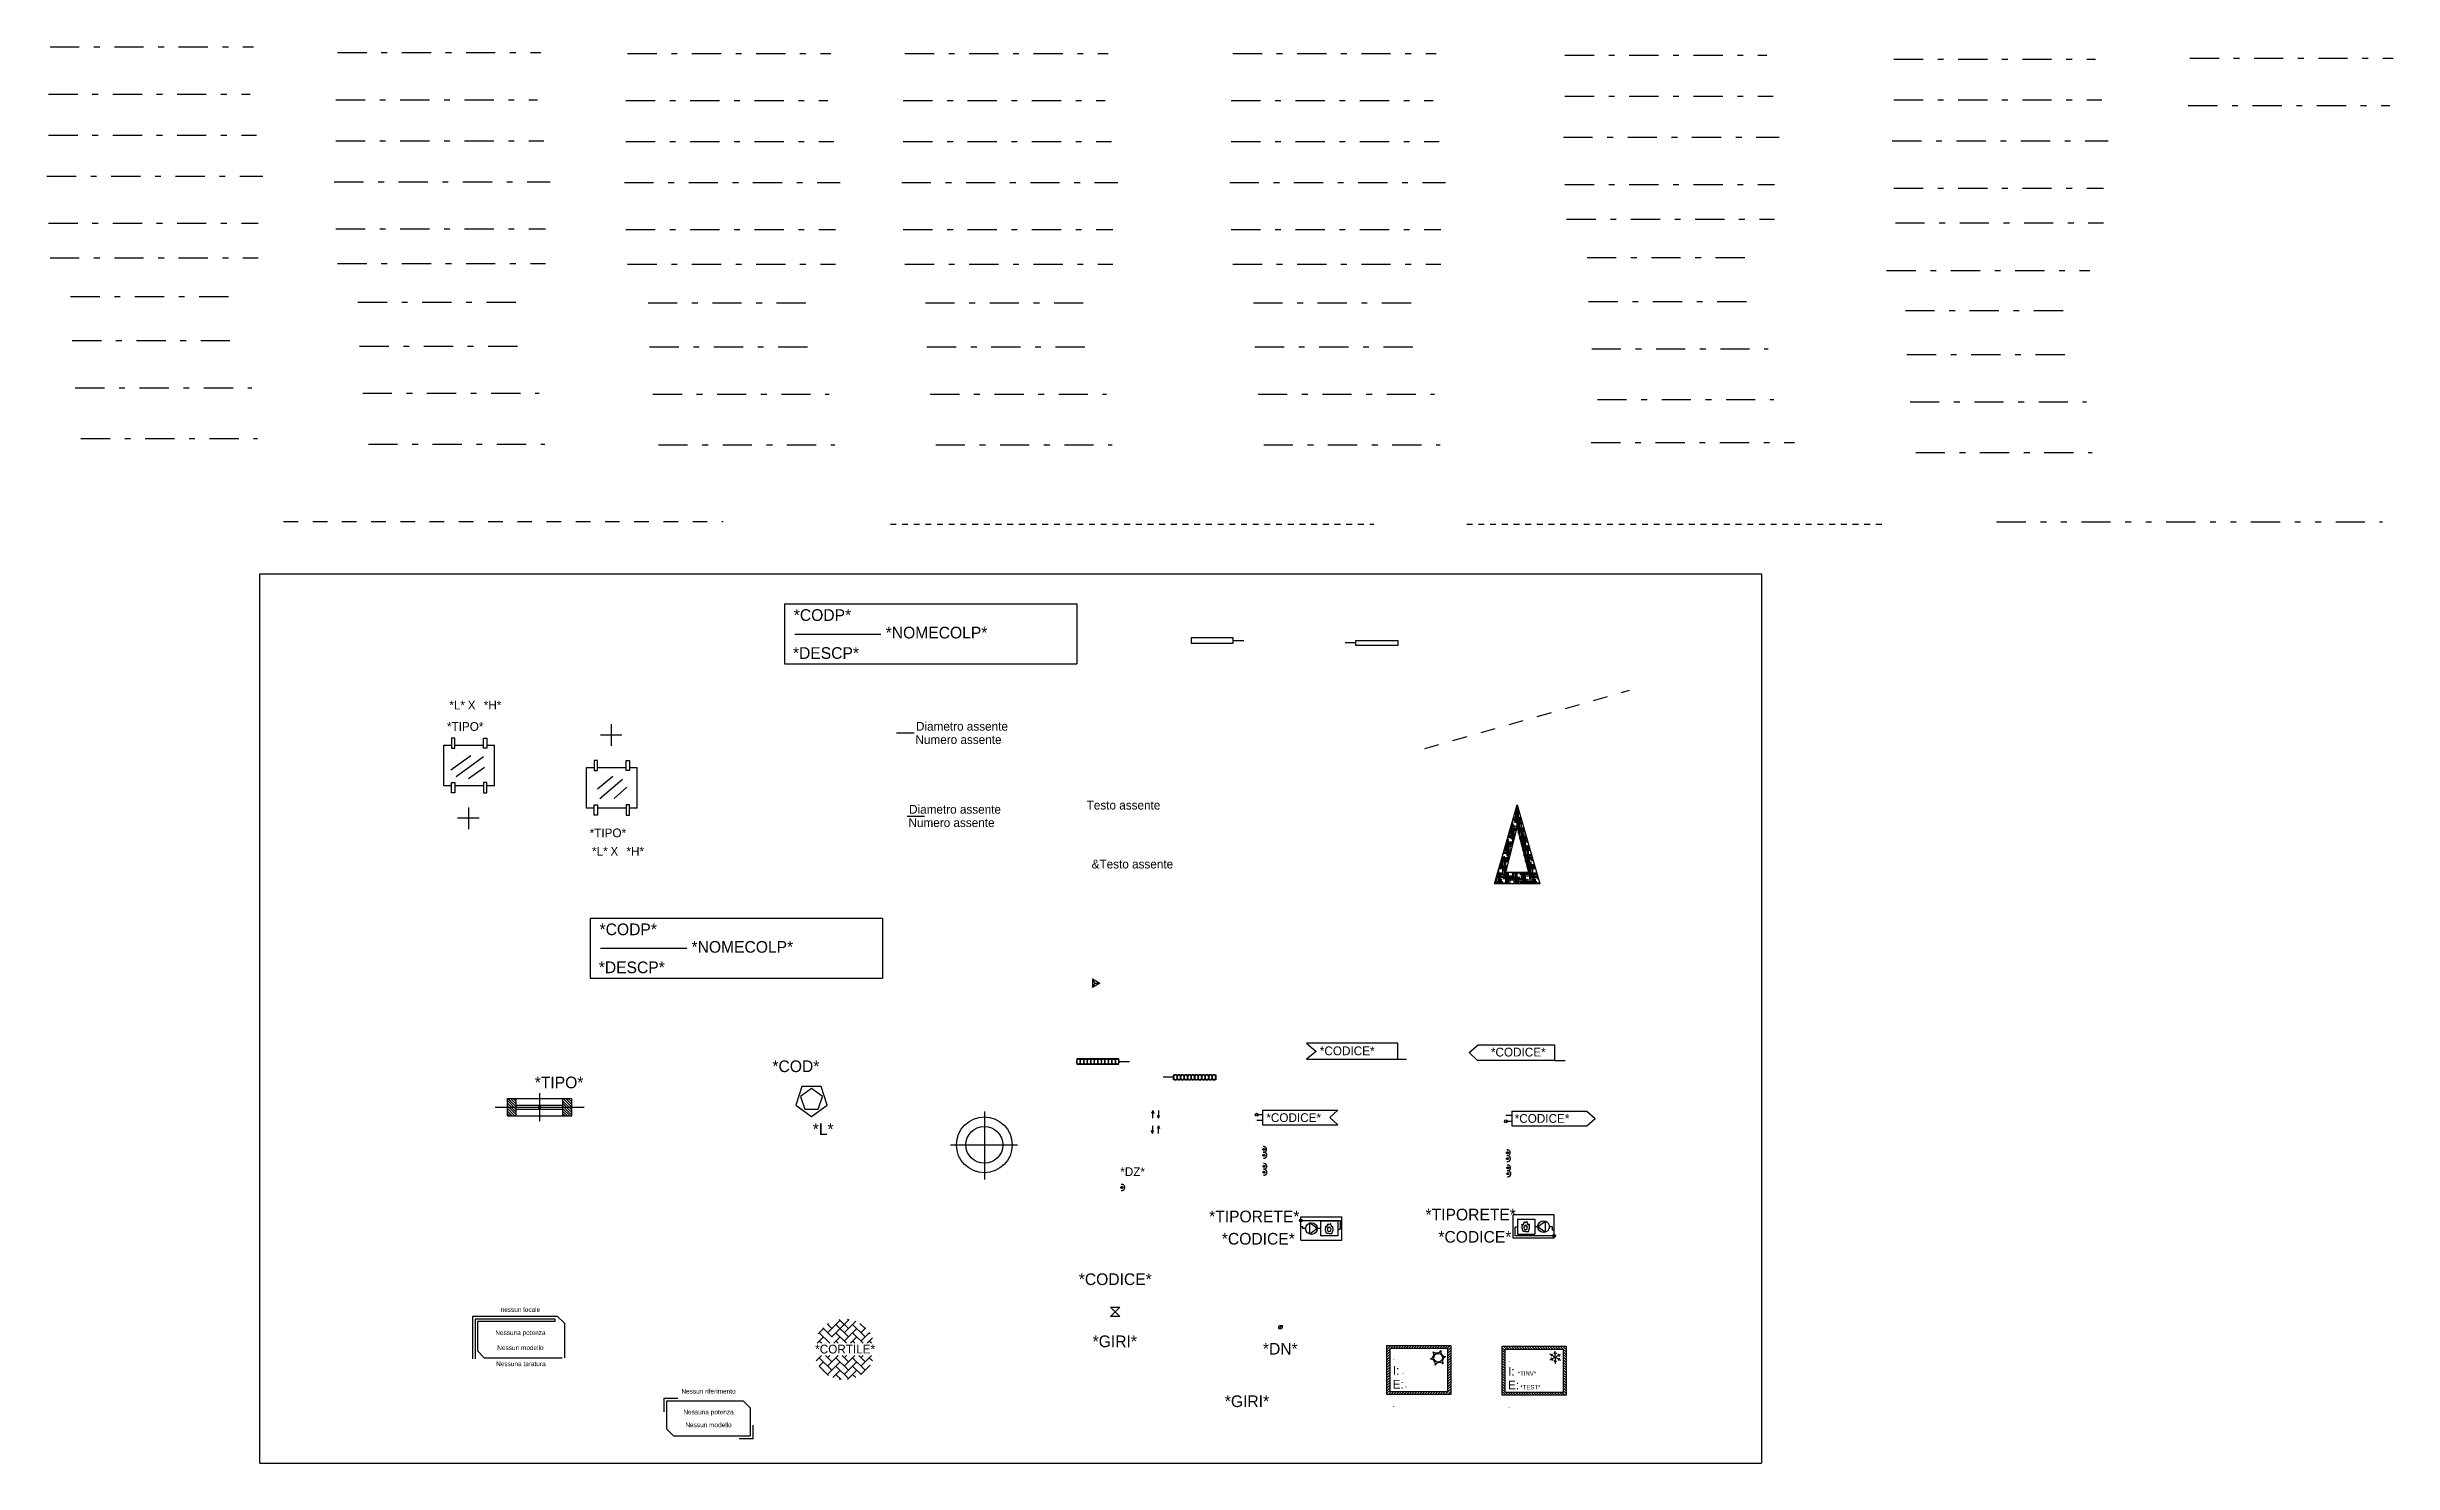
# Model space of a CAD drawing. Extents: x -3.3 to 36.8, y 0.3 to 24.5.
import ezdxf
from ezdxf.enums import TextEntityAlignment as Align

# ---------------------------------------------------------------- set-up
doc = ezdxf.new("R2010")
doc.units = 0
for name, pattern in [('ACAD_ISO04W100', [30, 24, -3, 0, -3]), ('COLLETTORE', [0.1, 0.05, -0.025, 0, -0.025]), ('COLLETTORE1', [0.1, 0.05, -0.025, 0, -0.025]), ('CONF1', [1, 0.5, -0.25, 0, -0.25]), ('CONF10', [1, 0.5, -0.25, 0, -0.25]), ('CONF11', [1, 0.5, -0.25, 0, -0.25]), ('CONF12', [1, 0.5, -0.25, 0, -0.25]), ('CONF13', [1, 0.5, -0.25, 0, -0.25]), ('CONF14', [1, 0.5, -0.25, 0, -0.25]), ('CONF15', [1, 0.5, -0.25, 0, -0.25]), ('CONF16', [1, 0.5, -0.25, 0, -0.25]), ('CONF17', [1, 0.5, -0.25, 0, -0.25]), ('CONF18', [1, 0.5, -0.25, 0, -0.25]), ('CONF19', [1, 0.5, -0.25, 0, -0.25]), ('CONF2', [1, 0.5, -0.25, 0, -0.25]), ('CONF20', [1, 0.5, -0.25, 0, -0.25]), ('CONF21', [1, 0.5, -0.25, 0, -0.25]), ('CONF22', [1, 0.5, -0.25, 0, -0.25]), ('CONF23', [1, 0.5, -0.25, 0, -0.25]), ('CONF24', [1, 0.5, -0.25, 0, -0.25]), ('CONF25', [1, 0.5, -0.25, 0, -0.25]), ('CONF26', [1, 0.5, -0.25, 0, -0.25]), ('CONF27', [1, 0.5, -0.25, 0, -0.25]), ('CONF28', [1, 0.5, -0.25, 0, -0.25]), ('CONF29', [1, 0.5, -0.25, 0, -0.25]), ('CONF3', [1, 0.5, -0.25, 0, -0.25]), ('CONF30', [1, 0.5, -0.25, 0, -0.25]), ('CONF31', [1, 0.5, -0.25, 0, -0.25]), ('CONF32', [1, 0.5, -0.25, 0, -0.25]), ('CONF33', [1, 0.5, -0.25, 0, -0.25]), ('CONF34', [1, 0.5, -0.25, 0, -0.25]), ('CONF35', [1, 0.5, -0.25, 0, -0.25]), ('CONF36', [1, 0.5, -0.25, 0, -0.25]), ('CONF37', [1, 0.5, -0.25, 0, -0.25]), ('CONF38', [1, 0.5, -0.25, 0, -0.25]), ('CONF39', [1, 0.5, -0.25, 0, -0.25]), ('CONF4', [1, 0.5, -0.25, 0, -0.25]), ('CONF40', [1, 0.5, -0.25, 0, -0.25]), ('CONF41', [1, 0.5, -0.25, 0, -0.25]), ('CONF42', [1, 0.5, -0.25, 0, -0.25]), ('CONF43', [1, 0.5, -0.25, 0, -0.25]), ('CONF44', [1, 0.5, -0.25, 0, -0.25]), ('CONF45', [1, 0.5, -0.25, 0, -0.25]), ('CONF46', [1, 0.5, -0.25, 0, -0.25]), ('CONF47', [1, 0.5, -0.25, 0, -0.25]), ('CONF48', [1, 0.5, -0.25, 0, -0.25]), ('CONF49', [1, 0.5, -0.25, 0, -0.25]), ('CONF5', [1, 0.5, -0.25, 0, -0.25]), ('CONF50', [1, 0.5, -0.25, 0, -0.25]), ('CONF51', [1, 0.5, -0.25, 0, -0.25]), ('CONF52', [1, 0.5, -0.25, 0, -0.25]), ('CONF53', [1, 0.5, -0.25, 0, -0.25]), ('CONF54', [1, 0.5, -0.25, 0, -0.25]), ('CONF55', [1, 0.5, -0.25, 0, -0.25]), ('CONF56', [1, 0.5, -0.25, 0, -0.25]), ('CONF57', [1, 0.5, -0.25, 0, -0.25]), ('CONF58', [1, 0.5, -0.25, 0, -0.25]), ('CONF59', [1, 0.5, -0.25, 0, -0.25]), ('CONF6', [1, 0.5, -0.25, 0, -0.25]), ('CONF60', [1, 0.5, -0.25, 0, -0.25]), ('CONF61', [1, 0.5, -0.25, 0, -0.25]), ('CONF62', [1, 0.5, -0.25, 0, -0.25]), ('CONF63', [1, 0.5, -0.25, 0, -0.25]), ('CONF64', [1, 0.5, -0.25, 0, -0.25]), ('CONF65', [1, 0.5, -0.25, 0, -0.25]), ('CONF66', [1, 0.5, -0.25, 0, -0.25]), ('CONF67', [1, 0.5, -0.25, 0, -0.25]), ('CONF68', [1, 0.5, -0.25, 0, -0.25]), ('CONF69', [1, 0.5, -0.25, 0, -0.25]), ('CONF7', [1, 0.5, -0.25, 0, -0.25]), ('CONF70', [1, 0.5, -0.25, 0, -0.25]), ('CONF71', [1, 0.5, -0.25, 0, -0.25]), ('CONF72', [1, 0.5, -0.25, 0, -0.25]), ('CONF8', [1, 0.5, -0.25, 0, -0.25]), ('CONF9', [1, 0.5, -0.25, 0, -0.25]), ('DIVIDE', [1.25, 0.5, -0.25, 0, -0.25, 0, -0.25]), ('FITTIZIA', [0.5, 0, -0.25, 0, -0.25]), ('NONSC', [0.5, 0.25, -0.25]), ('QUOTE', [2.05, 2, -0.025, 0, -0.025]), ('SPECIALE', [0.5, 0.25, -0.25])]:
    doc.linetypes.add(name, pattern=pattern)
doc.layers.get('0').update_dxf_attribs({"linetype": 'CONTINUOUS'})
doc.layers.add('-IDRICO-SANITARIO', color=4, linetype='CONTINUOUS')
doc.layers.add('P1', color=7, linetype='CONTINUOUS')
doc.styles.add('STUDIO', font='Txt')

# ---------------------------------------------------------------- blocks, each defined once
blk = doc.blocks.new('TABCOLORI')
at = {"color": 0, "linetype": 'CONTINUOUS'}
for p, q in [((0, 1.026674), (0, 0)), ((0, 1.026674), (5.001577, 1.026674)), ((0, 0), (5.001577, 0))]:
    blk.add_line(p, q, dxfattribs=at)
at = {"color": 7, "linetype": 'CONTINUOUS'}
for p, q in [((5.001577, 1.026674), (5.001577, 0)), ((0.174728, 0.509845), (1.649434, 0.509845))]:
    blk.add_line(p, q, dxfattribs=at)
at = {"color": 7, "flags": 8}
for tag, p in [('CODP', (0.159297, 0.733963)), ('NOMECOLP', (1.73185, 0.433644)), ('DESCP', (0.145319, 0.084435))]:
    blk.add_attdef(tag, p, '', height=0.2, dxfattribs=at)
blk = doc.blocks.new('NORD')
for p, q in [((-0.404004, -0.42378), (-0.017019, 0.930667)), ((-0.017019, 0.930667), (0.369966, -0.42378)), ((-0.210511, -0.230288), (-0.017019, 0.543682)), ((-0.017502, 0.533481), (0.176473, -0.230288)), ((0.176473, -0.230288), (-0.210511, -0.230288)), ((0.369966, -0.42378), (-0.404004, -0.42378))]:
    blk.add_line(p, q)
at = {"color": 0}
for p, q in [((0.013651, 0.823322), (-0.047689, 0.823322)), ((0.006741, 0.847508), (-0.040778, 0.847508)), ((-0.040735, 0.629829), (-0.040735, 0.847659)), ((-0.013991, 0.920068), (-0.020047, 0.920068)), ((-0.016549, 0.533083), (-0.016549, 0.920068)), ((0.007638, 0.436337), (0.007638, 0.823322)), ((-0.049902, 0.41215), (-0.165166, 0.41215)), ((-0.064922, 0.436337), (-0.158256, 0.436337)), ((-0.025715, 0.508897), (-0.137524, 0.508897)), ((-0.137482, 0.436337), (-0.137482, 0.509047)), ((-0.019669, 0.533083), (-0.130614, 0.533083)), ((0.031824, 0.55727), (-0.123704, 0.55727)), ((-0.064922, 0.581456), (-0.116793, 0.581456)), ((-0.113295, 0.339591), (-0.113295, 0.5937)), ((0.062024, 0.654016), (-0.096062, 0.654016)), ((0.055114, 0.678202), (-0.089151, 0.678202)), ((-0.089108, 0.255324), (-0.089108, 0.629829)), ((0.031824, 0.702389), (-0.082241, 0.702389)), ((-0.064922, 0.726575), (-0.075331, 0.726575)), ((-0.064922, 0.726575), (-0.064922, 0.763006)), ((0.068935, 0.629829), (-0.064922, 0.629829)), ((-0.064922, 0.35207), (-0.064922, 0.533083)), ((-0.031762, 0.48471), (-0.064922, 0.48471)), ((0.027472, 0.774949), (-0.06151, 0.774949)), ((0.020561, 0.799135), (-0.054599, 0.799135)), ((0.096576, 0.533083), (-0.017401, 0.533083)), ((0.103487, 0.508897), (-0.011258, 0.508897)), ((0.110397, 0.48471), (-0.005115, 0.48471)), ((0.031824, 0.41215), (0.013313, 0.41215)), ((0.034382, 0.750762), (0.031824, 0.750762)), ((0.031824, 0.339591), (0.031824, 0.726575)), ((0.075845, 0.605643), (0.031824, 0.605643)), ((0.117308, 0.460523), (0.031824, 0.460523)), ((0.056011, 0.244029), (0.056011, 0.629829)), ((0.080197, 0.148796), (0.080197, 0.533083)), ((0.104384, 0.053562), (0.104384, 0.436337)), ((-0.152695, 0.000979), (-0.282644, 0.000979)), ((-0.282601, -0.14414), (-0.282601, 0.00113)), ((-0.161668, 0.025166), (-0.275733, 0.025166)), ((-0.258414, 0.049352), (-0.268823, 0.049352)), ((-0.258414, -0.240886), (-0.258414, 0.085783)), ((-0.128508, 0.097725), (-0.255002, 0.097725)), ((-0.122461, 0.121912), (-0.248092, 0.121912)), ((-0.116415, 0.146098), (-0.241181, 0.146098)), ((-0.161668, 0.170285), (-0.234271, 0.170285)), ((-0.234228, -0.337632), (-0.234228, 0.049352)), ((-0.092228, 0.242845), (-0.213539, 0.242845)), ((-0.210041, 0.146098), (-0.210041, 0.255088)), ((-0.086182, 0.267031), (-0.206629, 0.267031)), ((-0.080135, 0.291218), (-0.199719, 0.291218)), ((-0.161668, 0.315404), (-0.192808, 0.315404)), ((-0.185855, 0.049352), (-0.185855, 0.339741)), ((-0.055948, 0.387964), (-0.172077, 0.387964)), ((-0.061995, 0.363777), (-0.161668, 0.363777)), ((-0.161668, -0.034915), (-0.161668, 0.339591)), ((-0.098275, 0.218658), (-0.161668, 0.218658)), ((-0.134555, 0.073539), (-0.161668, 0.073539)), ((-0.137482, 0.061831), (-0.137482, 0.242845)), ((0.12857, 0.387964), (0.019455, 0.387964)), ((0.14495, 0.363777), (0.025598, 0.363777)), ((0.15186, 0.339591), (0.031741, 0.339591)), ((0.15877, 0.315404), (0.037884, 0.315404)), ((0.12857, 0.242845), (0.056312, 0.242845)), ((0.186412, 0.218658), (0.062454, 0.218658)), ((0.193323, 0.194471), (0.068597, 0.194471)), ((0.200233, 0.170285), (0.07474, 0.170285)), ((0.12857, 0.097725), (0.093168, 0.097725)), ((0.225317, 0.073539), (0.099311, 0.073539)), ((0.234785, 0.049352), (0.105453, 0.049352)), ((0.241696, 0.025166), (0.111596, 0.025166)), ((0.12857, -0.041671), (0.12857, 0.339591)), ((0.165681, 0.291218), (0.12857, 0.291218)), ((0.207143, 0.146098), (0.12857, 0.146098)), ((0.248606, 0.000979), (0.12857, 0.000979)), ((0.152757, -0.136905), (0.152757, 0.242845)), ((0.176944, -0.240886), (0.176944, 0.146098)), ((0.20113, -0.337632), (0.20113, 0.049352)), ((-0.258414, -0.386006), (-0.393211, -0.386006)), ((-0.35516, -0.361819), (-0.386301, -0.361819)), ((-0.379347, -0.337632), (-0.379347, -0.337482)), ((-0.064922, -0.289259), (-0.365569, -0.289259)), ((-0.161668, -0.265073), (-0.358659, -0.265073)), ((-0.35516, -0.42378), (-0.35516, -0.252829)), ((0.031824, -0.313446), (-0.35516, -0.313446)), ((-0.258414, -0.240886), (-0.351748, -0.240886)), ((-0.195021, -0.168327), (-0.331017, -0.168327)), ((-0.330974, -0.42378), (-0.330974, -0.168176)), ((-0.188974, -0.14414), (-0.324106, -0.14414)), ((-0.182928, -0.119954), (-0.317196, -0.119954)), ((-0.258414, -0.095767), (-0.310286, -0.095767)), ((-0.306787, -0.42378), (-0.306787, -0.240886)), ((-0.158741, -0.023207), (-0.289555, -0.023207)), ((-0.282601, -0.42378), (-0.282601, -0.337632)), ((-0.164788, -0.047394), (-0.258414, -0.047394)), ((-0.201068, -0.192513), (-0.258414, -0.192513)), ((0.12857, -0.337632), (-0.258414, -0.337632)), ((-0.210041, -0.228407), (-0.210041, -0.047394)), ((-0.210041, -0.42378), (-0.210041, -0.230287)), ((-0.185855, -0.42378), (-0.185855, -0.230287)), ((-0.161668, -0.42378), (-0.161668, -0.240886)), ((0.225317, -0.361819), (-0.161668, -0.361819)), ((-0.137482, -0.42378), (-0.137482, -0.337632)), ((-0.113295, -0.240886), (-0.113295, -0.230287)), ((-0.089108, -0.337632), (-0.089108, -0.230287)), ((-0.064922, -0.42378), (-0.064922, -0.230287)), ((0.31771, -0.240886), (-0.064922, -0.240886)), ((0.322063, -0.386006), (-0.064922, -0.386006)), ((-0.040735, -0.42378), (-0.040735, -0.230287)), ((-0.016549, -0.42378), (-0.016549, -0.240886)), ((0.007638, -0.42378), (0.007638, -0.337632)), ((0.031824, -0.240886), (0.031824, -0.230287)), ((0.324621, -0.265073), (0.031824, -0.265073)), ((0.056011, -0.337632), (0.056011, -0.230287)), ((0.080197, -0.42378), (0.080197, -0.230287)), ((0.104384, -0.42378), (0.104384, -0.230287)), ((0.12857, -0.42378), (0.12857, -0.240886)), ((0.331532, -0.289259), (0.12857, -0.289259)), ((0.225317, -0.07158), (0.136167, -0.07158)), ((0.276248, -0.095767), (0.142309, -0.095767)), ((0.283158, -0.119954), (0.148452, -0.119954)), ((0.152757, -0.42378), (0.152757, -0.337632)), ((0.290069, -0.14414), (0.154594, -0.14414)), ((0.225317, -0.2167), (0.173023, -0.2167)), ((0.255517, -0.023207), (0.225317, -0.023207)), ((0.225317, -0.42378), (0.225317, -0.047394)), ((0.296979, -0.168327), (0.225317, -0.168327)), ((0.338442, -0.313446), (0.225317, -0.313446)), ((0.249503, -0.42378), (0.249503, -0.14414)), ((0.27369, -0.42378), (0.27369, -0.240886)), ((0.297876, -0.42378), (0.297876, -0.337632)), ((0.345352, -0.337632), (0.322063, -0.337632)), ((-0.161668, -0.410192), (-0.400121, -0.410192)), ((0.366083, -0.410192), (0.031824, -0.410192))]:
    blk.add_line(p, q, dxfattribs=at)
blk = doc.blocks.new('RIMRETED')
at = {"color": 7, "linetype": 'CONTINUOUS'}
for p, q in [((-1.64109, 0.135724), (-1.488103, 0.271449)), ((-1.64109, 0.135724), (-1.501741, 0)), ((-0.180407, 0), (0, 0)), ((0, 0), (0, 0))]:
    blk.add_line(p, q, dxfattribs=at)
for p, q in [((-0.180407, 0), (-1.501741, 0)), ((-1.488103, 0.271449), (-0.180407, 0.271449)), ((-0.180407, 0.271449), (-0.180407, 0))]:
    blk.add_line(p, q)
at = {"color": 7, "linetype": 'CONTINUOUS', "flags": 9}
blk.add_attdef('NUM-PERD', text='', height=0.15, dxfattribs=at).set_placement((8.556031, 0.803787), align=Align.RIGHT)
for tag, p in [('LUNGHEZZA', (-1.77524, 0.428432)), ('COD-PERD', (-1.675188, 0.633071))]:
    blk.add_attdef(tag, p, '', height=0.15, dxfattribs=at)
at = {"flags": 8}
blk.add_attdef('CODICE', (-1.269349, 0.069636), '', height=0.15, dxfattribs=at)
blk = doc.blocks.new('TERMPANNELLOD')
at = {"color": 5, "linetype": 'CONTINUOUS'}
for p, q in [((-0.1, 0), (-0.118291, 0.047116)), ((-0.1, 0.128604), (-0.1, 0)), ((-0.1, 0), (-0.081709, 0.047116))]:
    blk.add_line(p, q, dxfattribs=at)
at = {"color": 1, "linetype": 'CONTINUOUS'}
for p, q in [((0, 0.128604), (-0.018291, 0.081489)), ((0, 0), (0, 0.128604)), ((0, 0.128604), (0.018291, 0.081489))]:
    blk.add_line(p, q, dxfattribs=at)
at = {"color": 7, "linetype": 'CONTINUOUS', "flags": 9}
for tag, p in [('COD', (1.253262, 1.646279)), ('MODELLO', (-0.777561, 1.059905)), ('SERIE', (-0.777561, 1.314395)), ('FISSAMODELLO', (1.235995, 1.033898)), ('FISSASERIE', (1.007954, 1.310505)), ('ELEMENTI', (-0.777561, 0.780787)), ('LMAX', (-3.705369, 0.225798)), ('INCR', (-3.700689, 0.502286)), ('PORT', (-3.753721, -0.699286))]:
    blk.add_attdef(tag, text='', height=0.2, dxfattribs=at).set_placement(p, align=Align.CENTER)
for tag, p in [('POTENZA', (-5.965289, -0.451597)), ('PERDITA', (2.010291, -1.002539)), ('MONTAGGIO', (-6.01489, -1.298193))]:
    blk.add_attdef(tag, text='', height=0.2, dxfattribs=at).set_placement(p, align=Align.RIGHT)
blk = doc.blocks.new('TESTO')
at = {"color": 7, "linetype": 'CONTINUOUS', "flags": 8}
blk.add_attdef('TESTO', (0, 0), '', height=0.15, dxfattribs=at)
blk = doc.blocks.new('TESTOD')
at = {"color": 7, "linetype": 'CONTINUOUS', "flags": 8}
blk.add_attdef('&TESTO', (-0.000605, -0.125435), '', height=0.15, dxfattribs=at)
blk = doc.blocks.new('RIMRETES')
at = {"color": 7, "linetype": 'CONTINUOUS'}
for p, q in [((0.100433, 0.1), (0, 0.1)), ((0.100433, 0), (0, 0)), ((0.100433, 0.175), (1.386249, 0.175)), ((0.100433, 0.175), (0.100433, -0.075)), ((1.386249, 0.175), (1.525035, 0.05)), ((1.386249, -0.075), (1.525035, 0.05)), ((-0.029758, -0.05), (-0.029758, -0.05))]:
    blk.add_line(p, q, dxfattribs=at)
blk.add_line((0.100433, -0.075), (1.386249, -0.075))
blk.add_circle((0, 0), 0.025, dxfattribs=at)
at = {"color": 7, "linetype": 'CONTINUOUS', "flags": 9}
blk.add_attdef('NUM-PERD', text='', height=0.15, dxfattribs=at).set_placement((9.978789, 0.728787), align=Align.RIGHT)
for tag, p in [('LUNGHEZZA', (-0.352482, 0.353432)), ('COD-PERD', (-0.252431, 0.558071))]:
    blk.add_attdef(tag, p, '', height=0.15, dxfattribs=at)
at = {"flags": 8}
blk.add_attdef('CODICE', (0.150324, -0.025), '', height=0.15, dxfattribs=at)
blk = doc.blocks.new('RIPRETES')
at = {"color": 7, "linetype": 'CONTINUOUS'}
for p, q in [((0.100433, 0), (0, 0)), ((0.100433, 0.075), (1.386249, 0.075)), ((0.100433, 0.075), (0.100433, -0.175)), ((1.386249, 0.075), (1.247463, -0.05)), ((-0.029758, -0.15), (-0.029758, -0.15)), ((0.100433, -0.1), (0, -0.1)), ((1.386249, -0.175), (1.247463, -0.05))]:
    blk.add_line(p, q, dxfattribs=at)
blk.add_line((0.100433, -0.175), (1.386249, -0.175))
blk.add_circle((0, 0), 0.025, dxfattribs=at)
at = {"flags": 8}
blk.add_attdef('CODICE', (0.163833, -0.124524), '', height=0.15, dxfattribs=at)
blk = doc.blocks.new('IRETED')
at = {"color": 7, "linetype": 'CONTINUOUS'}
for p, q in [((0, 0.360283), (-0.7, 0.360283)), ((-0.7, -0.039717), (-0.7, 0.360283)), ((-0.627805, 0.286141), (-0.331308, 0.286141)), ((-0.627805, 0.286141), (-0.627805, 0.031886)), ((-0.627805, 0.031886), (-0.331308, 0.031886)), ((-0.331308, 0.286141), (-0.331308, 0.031886)), ((-0.279593, 0.159013), (-0.149148, 0.254239)), ((-0.279593, 0.159013), (-0.149148, 0.063788)), ((-0.149148, 0.063788), (-0.149148, 0.254239)), ((0, -0.039717), (0, 0.360283)), ((0, -0.039717), (0, 0.212563)), ((0, -0.039717), (-0.7, -0.039717)), ((0, -0.039717), (-0.462607, -0.039717))]:
    blk.add_line(p, q, dxfattribs=at)
at = {"color": 1, "linetype": 'CONTINUOUS'}
for p, q in [((-0.668117, 0), (-0.668117, 0.150399)), ((-0.627805, 0.150399), (-0.668117, 0.150399)), ((-0.432835, 0), (-0.668117, 0)), ((-0.547802, 0.133953), (-0.54622, 0.198775)), ((-0.530398, 0.075456), (-0.547802, 0.133953)), ((-0.54622, 0.198775), (-0.527233, 0.182965)), ((-0.484514, 0.075456), (-0.530398, 0.075456)), ((-0.527233, 0.182965), (-0.5035, 0.247787)), ((-0.5035, 0.247787), (-0.490843, 0.220909)), ((-0.484514, 0.075456), (-0.43863, 0.075456)), ((-0.465527, 0.247787), (-0.478185, 0.220909)), ((-0.441794, 0.182965), (-0.465527, 0.247787)), ((-0.422808, 0.198775), (-0.441794, 0.182965)), ((-0.43863, 0.075456), (-0.421226, 0.133953)), ((0, 0), (-0.432835, 0)), ((-0.421226, 0.133953), (-0.422808, 0.198775))]:
    blk.add_line(p, q, dxfattribs=at)
at = {"color": 2, "linetype": 'CONTINUOUS'}
for p, q in [((-0.514576, 0.151345), (-0.484514, 0.188316)), ((-0.5035, 0.110238), (-0.514576, 0.151345)), ((-0.5035, 0.110238), (-0.465527, 0.110238)), ((-0.454452, 0.151345), (-0.484514, 0.188316)), ((-0.465527, 0.110238), (-0.454452, 0.151345))]:
    blk.add_line(p, q, dxfattribs=at)
at = {"color": 5, "linetype": 'CONTINUOUS'}
for p, q in [((-0.331308, 0.159013), (-0.279593, 0.159013)), ((-0.079633, 0.159013), (-0.033833, 0.159013)), ((-0.033833, 0.159013), (-0.033833, 0.1)), ((0, 0.1), (-0.033833, 0.1))]:
    blk.add_line(p, q, dxfattribs=at)
at = {"color": 7, "linetype": 'CONTINUOUS'}
for centre, radius in [((-0.179613, 0.159013), 0.09998), ((0, 0), 0.023)]:
    blk.add_circle(centre, radius, dxfattribs=at)
at = {"flags": 8}
for tag, p in [('TIPORETE', (-6.652164, 0.265084)), ('CODICE', (-6.730965, -0.11607))]:
    blk.add_attdef(tag, text='', height=0.2, dxfattribs=at).set_placement(p, align=Align.RIGHT)
blk = doc.blocks.new('IRETES')
at = {"color": 7, "linetype": 'CONTINUOUS'}
for p, q in [((0, -0.335643), (0, 0.064357)), ((0, 0.064357), (0.7, 0.064357)), ((0.7, -0.335643), (0.7, 0.064357)), ((0, -0.335643), (0, -0.083363)), ((0, -0.335643), (0.462607, -0.335643)), ((0, -0.335643), (0.7, -0.335643)), ((0.279593, -0.136913), (0.149148, -0.041688)), ((0.149148, -0.232138), (0.149148, -0.041688)), ((0.279593, -0.136913), (0.149148, -0.232138)), ((0.627805, -0.009786), (0.331308, -0.009786)), ((0.331308, -0.009786), (0.331308, -0.26404)), ((0.627805, -0.26404), (0.331308, -0.26404)), ((0.627805, -0.009786), (0.627805, -0.26404))]:
    blk.add_line(p, q, dxfattribs=at)
at = {"color": 1, "linetype": 'CONTINUOUS'}
for p, q in [((0, 0), (0.434602, 0)), ((0.434602, 0), (0.668117, 0)), ((0.668117, 0), (0.668117, -0.145527)), ((0.421226, -0.161973), (0.422808, -0.097151)), ((0.43863, -0.220471), (0.421226, -0.161973)), ((0.422808, -0.097151), (0.441794, -0.112962)), ((0.484514, -0.220471), (0.43863, -0.220471)), ((0.441794, -0.112962), (0.465527, -0.04814)), ((0.465527, -0.04814), (0.478185, -0.075017)), ((0.484514, -0.220471), (0.530398, -0.220471)), ((0.5035, -0.04814), (0.490843, -0.075017)), ((0.527233, -0.112962), (0.5035, -0.04814)), ((0.54622, -0.097151), (0.527233, -0.112962)), ((0.530398, -0.220471), (0.547802, -0.161973)), ((0.547802, -0.161973), (0.54622, -0.097151)), ((0.627805, -0.145527), (0.668117, -0.145527))]:
    blk.add_line(p, q, dxfattribs=at)
at = {"color": 5, "linetype": 'CONTINUOUS'}
for p, q in [((0, -0.1), (0.033833, -0.1)), ((0.033833, -0.136913), (0.033833, -0.1)), ((0.079633, -0.136913), (0.033833, -0.136913)), ((0.331308, -0.136913), (0.279593, -0.136913))]:
    blk.add_line(p, q, dxfattribs=at)
at = {"color": 2, "linetype": 'CONTINUOUS'}
for p, q in [((0.454452, -0.144582), (0.484514, -0.10761)), ((0.465527, -0.185688), (0.454452, -0.144582)), ((0.5035, -0.185688), (0.465527, -0.185688)), ((0.514576, -0.144582), (0.484514, -0.10761)), ((0.5035, -0.185688), (0.514576, -0.144582))]:
    blk.add_line(p, q, dxfattribs=at)
at = {"color": 7, "linetype": 'CONTINUOUS'}
for centre, radius in [((0, 0), 0.023), ((0.179613, -0.136913), 0.09998)]:
    blk.add_circle(centre, radius, dxfattribs=at)
at = {"flags": 8}
for tag, p in [('TIPORETE', (-6.026622, -0.030842)), ('CODICE', (-6.105423, -0.411996))]:
    blk.add_attdef(tag, text='', height=0.2, dxfattribs=at).set_placement(p, align=Align.RIGHT)
blk = doc.blocks.new('QUOTA')
at = {"color": 7, "linetype": 'CONTINUOUS'}
blk.add_line((0, 0), (0.29841, 0), dxfattribs=at)
at = {"color": 7, "linetype": 'CONTINUOUS', "flags": 8}
for tag, p in [('DIAM', (0.034266, 0.041155)), ('CODTR', (0.024652, -0.187561))]:
    blk.add_attdef(tag, p, '', height=0.15, dxfattribs=at)
blk = doc.blocks.new('QUOTAD')
at = {"color": 7, "linetype": 'CONTINUOUS'}
blk.add_line((0, 0), (-0.29841, 0), dxfattribs=at)
at = {"color": 7, "linetype": 'CONTINUOUS', "flags": 8}
for tag, p in [('&DIAM', (0.034266, 0.041155)), ('&CODTR', (0.024652, -0.187561))]:
    blk.add_attdef(tag, p, '', height=0.15, dxfattribs=at)
blk = doc.blocks.new('TERMRADIATORES')
for p, q in [((0.181279, 0), (0, 0)), ((0.181279, 0.045), (0.511279, 0.045)), ((0.181279, -0.045), (0.181279, 0.045)), ((0.181315, 0.002208), (0.181279, 0)), ((0.181279, 0), (0.181315, -0.002208)), ((0.181424, 0.004411), (0.181315, 0.002208)), ((0.181604, 0.006603), (0.181424, 0.004411)), ((0.181856, 0.008779), (0.181604, 0.006603)), ((0.182178, 0.010934), (0.181856, 0.008779)), ((0.182571, 0.013063), (0.182178, 0.010934)), ((0.183033, 0.01516), (0.182571, 0.013063)), ((0.183563, 0.017221), (0.183033, 0.01516)), ((0.18416, 0.01924), (0.183563, 0.017221)), ((0.184822, 0.021213), (0.18416, 0.01924)), ((0.185548, 0.023135), (0.184822, 0.021213)), ((0.186335, 0.025001), (0.185548, 0.023135)), ((0.187183, 0.026806), (0.186335, 0.025001)), ((0.188089, 0.028548), (0.187183, 0.026806)), ((0.18905, 0.03022), (0.188089, 0.028548)), ((0.190066, 0.03182), (0.18905, 0.03022)), ((0.191132, 0.033343), (0.190066, 0.03182)), ((0.192247, 0.034786), (0.191132, 0.033343)), ((0.193408, 0.036144), (0.192247, 0.034786)), ((0.194612, 0.037416), (0.193408, 0.036144)), ((0.195856, 0.038598), (0.194612, 0.037416)), ((0.197137, 0.039686), (0.195856, 0.038598)), ((0.198452, 0.040679), (0.197137, 0.039686)), ((0.199799, 0.041575), (0.198452, 0.040679)), ((0.201173, 0.04237), (0.199799, 0.041575)), ((0.202571, 0.043062), (0.201173, 0.04237)), ((0.20399, 0.043652), (0.202571, 0.043062)), ((0.205426, 0.044135), (0.20399, 0.043652)), ((0.206877, 0.044513), (0.205426, 0.044135)), ((0.208339, 0.044783), (0.206877, 0.044513)), ((0.209807, 0.044946), (0.208339, 0.044783)), ((0.211279, 0.045), (0.209807, 0.044946)), ((0.212751, 0.044946), (0.211279, 0.045)), ((0.21422, 0.044783), (0.212751, 0.044946)), ((0.215681, 0.044513), (0.21422, 0.044783)), ((0.217132, 0.044135), (0.215681, 0.044513)), ((0.218569, 0.043652), (0.217132, 0.044135)), ((0.219988, 0.043062), (0.218569, 0.043652)), ((0.221386, 0.04237), (0.219988, 0.043062)), ((0.22276, 0.041575), (0.221386, 0.04237)), ((0.224106, 0.040679), (0.22276, 0.041575)), ((0.225421, 0.039686), (0.224106, 0.040679)), ((0.226702, 0.038598), (0.225421, 0.039686)), ((0.227947, 0.037416), (0.226702, 0.038598)), ((0.22915, 0.036144), (0.227947, 0.037416)), ((0.230311, 0.034786), (0.22915, 0.036144)), ((0.231426, 0.033343), (0.230311, 0.034786)), ((0.232492, 0.03182), (0.231426, 0.033343)), ((0.233508, 0.03022), (0.232492, 0.03182)), ((0.23447, 0.028548), (0.233508, 0.03022)), ((0.235375, 0.026806), (0.23447, 0.028548)), ((0.236223, 0.025001), (0.235375, 0.026806)), ((0.237011, 0.023135), (0.236223, 0.025001)), ((0.237737, 0.021213), (0.237011, 0.023135)), ((0.238399, 0.01924), (0.237737, 0.021213)), ((0.238996, 0.017221), (0.238399, 0.01924)), ((0.239525, 0.01516), (0.238996, 0.017221)), ((0.239987, 0.013063), (0.239525, 0.01516)), ((0.24038, 0.010934), (0.239987, 0.013063)), ((0.240703, 0.008779), (0.24038, 0.010934)), ((0.240955, 0.006603), (0.240703, 0.008779)), ((0.241135, 0.004411), (0.240955, 0.006603)), ((0.241243, 0.002208), (0.241135, 0.004411)), ((0.241279, 0), (0.241243, 0.002208)), ((0.241243, -0.002208), (0.241279, 0)), ((0.241315, 0.002208), (0.241279, 0)), ((0.241279, 0), (0.241315, -0.002208)), ((0.241424, 0.004411), (0.241315, 0.002208)), ((0.241604, 0.006603), (0.241424, 0.004411)), ((0.241856, 0.008779), (0.241604, 0.006603)), ((0.242178, 0.010934), (0.241856, 0.008779)), ((0.242571, 0.013063), (0.242178, 0.010934)), ((0.243033, 0.01516), (0.242571, 0.013063)), ((0.243563, 0.017221), (0.243033, 0.01516)), ((0.24416, 0.01924), (0.243563, 0.017221)), ((0.244822, 0.021213), (0.24416, 0.01924)), ((0.245548, 0.023135), (0.244822, 0.021213)), ((0.246335, 0.025001), (0.245548, 0.023135)), ((0.247183, 0.026806), (0.246335, 0.025001)), ((0.248089, 0.028548), (0.247183, 0.026806)), ((0.24905, 0.03022), (0.248089, 0.028548)), ((0.250066, 0.03182), (0.24905, 0.03022)), ((0.251132, 0.033343), (0.250066, 0.03182)), ((0.252247, 0.034786), (0.251132, 0.033343)), ((0.253408, 0.036144), (0.252247, 0.034786)), ((0.254612, 0.037416), (0.253408, 0.036144)), ((0.255856, 0.038598), (0.254612, 0.037416)), ((0.257137, 0.039686), (0.255856, 0.038598)), ((0.258452, 0.040679), (0.257137, 0.039686)), ((0.259799, 0.041575), (0.258452, 0.040679)), ((0.261173, 0.04237), (0.259799, 0.041575)), ((0.262571, 0.043062), (0.261173, 0.04237)), ((0.26399, 0.043652), (0.262571, 0.043062)), ((0.265426, 0.044135), (0.26399, 0.043652)), ((0.266877, 0.044513), (0.265426, 0.044135)), ((0.268339, 0.044783), (0.266877, 0.044513)), ((0.269807, 0.044946), (0.268339, 0.044783)), ((0.271279, 0.045), (0.269807, 0.044946)), ((0.272751, 0.044946), (0.271279, 0.045)), ((0.27422, 0.044783), (0.272751, 0.044946)), ((0.275681, 0.044513), (0.27422, 0.044783)), ((0.277132, 0.044135), (0.275681, 0.044513)), ((0.278569, 0.043652), (0.277132, 0.044135)), ((0.279988, 0.043062), (0.278569, 0.043652)), ((0.281386, 0.04237), (0.279988, 0.043062)), ((0.28276, 0.041575), (0.281386, 0.04237)), ((0.284106, 0.040679), (0.28276, 0.041575)), ((0.285421, 0.039686), (0.284106, 0.040679)), ((0.286702, 0.038598), (0.285421, 0.039686)), ((0.287947, 0.037416), (0.286702, 0.038598)), ((0.28915, 0.036144), (0.287947, 0.037416)), ((0.290311, 0.034786), (0.28915, 0.036144)), ((0.291426, 0.033343), (0.290311, 0.034786)), ((0.292492, 0.03182), (0.291426, 0.033343)), ((0.293508, 0.03022), (0.292492, 0.03182)), ((0.29447, 0.028548), (0.293508, 0.03022)), ((0.295375, 0.026806), (0.29447, 0.028548)), ((0.296223, 0.025001), (0.295375, 0.026806)), ((0.297011, 0.023135), (0.296223, 0.025001)), ((0.297737, 0.021213), (0.297011, 0.023135)), ((0.298399, 0.01924), (0.297737, 0.021213)), ((0.298996, 0.017221), (0.298399, 0.01924)), ((0.299525, 0.01516), (0.298996, 0.017221)), ((0.299987, 0.013063), (0.299525, 0.01516)), ((0.30038, 0.010934), (0.299987, 0.013063)), ((0.300703, 0.008779), (0.30038, 0.010934)), ((0.300955, 0.006603), (0.300703, 0.008779)), ((0.301135, 0.004411), (0.300955, 0.006603)), ((0.301243, 0.002208), (0.301135, 0.004411)), ((0.301279, 0), (0.301243, 0.002208)), ((0.301243, -0.002208), (0.301279, 0)), ((0.301315, 0.002208), (0.301279, 0)), ((0.301279, 0), (0.301315, -0.002208)), ((0.301424, 0.004411), (0.301315, 0.002208)), ((0.301604, 0.006603), (0.301424, 0.004411)), ((0.301856, 0.008779), (0.301604, 0.006603)), ((0.302178, 0.010934), (0.301856, 0.008779)), ((0.302571, 0.013063), (0.302178, 0.010934)), ((0.303033, 0.01516), (0.302571, 0.013063)), ((0.303563, 0.017221), (0.303033, 0.01516)), ((0.304159, 0.01924), (0.303563, 0.017221)), ((0.304821, 0.021213), (0.304159, 0.01924)), ((0.305547, 0.023135), (0.304821, 0.021213)), ((0.306335, 0.025001), (0.305547, 0.023135)), ((0.307183, 0.026806), (0.306335, 0.025001)), ((0.308089, 0.028548), (0.307183, 0.026806)), ((0.309051, 0.03022), (0.308089, 0.028548)), ((0.310066, 0.03182), (0.309051, 0.03022)), ((0.311132, 0.033343), (0.310066, 0.03182)), ((0.312247, 0.034786), (0.311132, 0.033343)), ((0.313408, 0.036144), (0.312247, 0.034786)), ((0.314612, 0.037416), (0.313408, 0.036144)), ((0.315856, 0.038598), (0.314612, 0.037416)), ((0.317137, 0.039686), (0.315856, 0.038598)), ((0.318452, 0.040679), (0.317137, 0.039686)), ((0.319799, 0.041575), (0.318452, 0.040679)), ((0.321172, 0.04237), (0.319799, 0.041575)), ((0.322571, 0.043062), (0.321172, 0.04237)), ((0.32399, 0.043652), (0.322571, 0.043062)), ((0.325426, 0.044135), (0.32399, 0.043652)), ((0.326877, 0.044513), (0.325426, 0.044135)), ((0.328339, 0.044783), (0.326877, 0.044513)), ((0.329807, 0.044946), (0.328339, 0.044783)), ((0.331279, 0.045), (0.329807, 0.044946)), ((0.332751, 0.044946), (0.331279, 0.045)), ((0.33422, 0.044783), (0.332751, 0.044946)), ((0.335681, 0.044513), (0.33422, 0.044783)), ((0.337132, 0.044135), (0.335681, 0.044513)), ((0.338569, 0.043652), (0.337132, 0.044135)), ((0.339988, 0.043062), (0.338569, 0.043652)), ((0.341386, 0.04237), (0.339988, 0.043062)), ((0.34276, 0.041575), (0.341386, 0.04237)), ((0.344106, 0.040679), (0.34276, 0.041575)), ((0.345421, 0.039686), (0.344106, 0.040679)), ((0.346702, 0.038598), (0.345421, 0.039686)), ((0.347946, 0.037416), (0.346702, 0.038598)), ((0.34915, 0.036144), (0.347946, 0.037416)), ((0.350311, 0.034786), (0.34915, 0.036144)), ((0.351426, 0.033343), (0.350311, 0.034786)), ((0.352492, 0.03182), (0.351426, 0.033343)), ((0.353508, 0.03022), (0.352492, 0.03182)), ((0.354469, 0.028548), (0.353508, 0.03022)), ((0.355375, 0.026806), (0.354469, 0.028548)), ((0.356223, 0.025001), (0.355375, 0.026806)), ((0.357011, 0.023135), (0.356223, 0.025001)), ((0.357737, 0.021213), (0.357011, 0.023135)), ((0.358399, 0.01924), (0.357737, 0.021213)), ((0.358996, 0.017221), (0.358399, 0.01924)), ((0.359525, 0.01516), (0.358996, 0.017221)), ((0.359987, 0.013063), (0.359525, 0.01516)), ((0.36038, 0.010934), (0.359987, 0.013063)), ((0.360703, 0.008779), (0.36038, 0.010934)), ((0.360954, 0.006603), (0.360703, 0.008779)), ((0.361135, 0.004411), (0.360954, 0.006603)), ((0.361243, 0.002208), (0.361135, 0.004411)), ((0.361279, 0), (0.361243, 0.002208)), ((0.361243, -0.002208), (0.361279, 0)), ((0.361315, 0.002208), (0.361279, 0)), ((0.361279, 0), (0.361315, -0.002208)), ((0.361424, 0.004411), (0.361315, 0.002208)), ((0.361604, 0.006603), (0.361424, 0.004411)), ((0.361856, 0.008779), (0.361604, 0.006603)), ((0.362178, 0.010934), (0.361856, 0.008779)), ((0.362571, 0.013063), (0.362178, 0.010934)), ((0.363033, 0.01516), (0.362571, 0.013063)), ((0.363563, 0.017221), (0.363033, 0.01516)), ((0.364159, 0.01924), (0.363563, 0.017221)), ((0.364821, 0.021213), (0.364159, 0.01924)), ((0.365547, 0.023135), (0.364821, 0.021213)), ((0.366335, 0.025001), (0.365547, 0.023135)), ((0.367183, 0.026806), (0.366335, 0.025001)), ((0.368089, 0.028548), (0.367183, 0.026806)), ((0.369051, 0.03022), (0.368089, 0.028548)), ((0.370066, 0.03182), (0.369051, 0.03022)), ((0.371132, 0.033343), (0.370066, 0.03182)), ((0.372247, 0.034786), (0.371132, 0.033343)), ((0.373408, 0.036144), (0.372247, 0.034786)), ((0.374612, 0.037416), (0.373408, 0.036144)), ((0.375856, 0.038598), (0.374612, 0.037416)), ((0.377137, 0.039686), (0.375856, 0.038598)), ((0.378452, 0.040679), (0.377137, 0.039686)), ((0.379799, 0.041575), (0.378452, 0.040679)), ((0.381172, 0.04237), (0.379799, 0.041575)), ((0.382571, 0.043062), (0.381172, 0.04237)), ((0.38399, 0.043652), (0.382571, 0.043062)), ((0.385426, 0.044135), (0.38399, 0.043652)), ((0.386877, 0.044513), (0.385426, 0.044135)), ((0.388339, 0.044783), (0.386877, 0.044513)), ((0.389807, 0.044946), (0.388339, 0.044783)), ((0.391279, 0.045), (0.389807, 0.044946)), ((0.392751, 0.044946), (0.391279, 0.045)), ((0.39422, 0.044783), (0.392751, 0.044946)), ((0.395681, 0.044513), (0.39422, 0.044783)), ((0.397132, 0.044135), (0.395681, 0.044513)), ((0.398569, 0.043652), (0.397132, 0.044135)), ((0.399988, 0.043062), (0.398569, 0.043652)), ((0.401386, 0.04237), (0.399988, 0.043062)), ((0.40276, 0.041575), (0.401386, 0.04237)), ((0.404106, 0.040679), (0.40276, 0.041575)), ((0.405421, 0.039686), (0.404106, 0.040679)), ((0.406702, 0.038598), (0.405421, 0.039686)), ((0.407946, 0.037416), (0.406702, 0.038598)), ((0.40915, 0.036144), (0.407946, 0.037416)), ((0.410311, 0.034786), (0.40915, 0.036144)), ((0.411426, 0.033343), (0.410311, 0.034786)), ((0.412492, 0.03182), (0.411426, 0.033343)), ((0.413508, 0.03022), (0.412492, 0.03182)), ((0.414469, 0.028548), (0.413508, 0.03022)), ((0.415375, 0.026806), (0.414469, 0.028548)), ((0.416223, 0.025001), (0.415375, 0.026806)), ((0.417011, 0.023135), (0.416223, 0.025001)), ((0.417737, 0.021213), (0.417011, 0.023135)), ((0.418399, 0.01924), (0.417737, 0.021213)), ((0.418996, 0.017221), (0.418399, 0.01924)), ((0.419525, 0.01516), (0.418996, 0.017221)), ((0.419987, 0.013063), (0.419525, 0.01516)), ((0.42038, 0.010934), (0.419987, 0.013063)), ((0.420703, 0.008779), (0.42038, 0.010934)), ((0.420954, 0.006603), (0.420703, 0.008779)), ((0.421135, 0.004411), (0.420954, 0.006603)), ((0.421243, 0.002208), (0.421135, 0.004411)), ((0.421279, 0), (0.421243, 0.002208)), ((0.421243, -0.002208), (0.421279, 0)), ((0.421315, 0.002208), (0.421279, 0)), ((0.421279, 0), (0.421315, -0.002208)), ((0.421424, 0.004411), (0.421315, 0.002208)), ((0.421604, 0.006603), (0.421424, 0.004411)), ((0.421856, 0.008779), (0.421604, 0.006603)), ((0.422178, 0.010934), (0.421856, 0.008779)), ((0.422571, 0.013063), (0.422178, 0.010934)), ((0.423033, 0.01516), (0.422571, 0.013063)), ((0.423563, 0.017221), (0.423033, 0.01516)), ((0.42416, 0.01924), (0.423563, 0.017221)), ((0.424822, 0.021213), (0.42416, 0.01924)), ((0.425548, 0.023135), (0.424822, 0.021213)), ((0.426335, 0.025001), (0.425548, 0.023135)), ((0.427183, 0.026806), (0.426335, 0.025001)), ((0.428089, 0.028548), (0.427183, 0.026806)), ((0.42905, 0.03022), (0.428089, 0.028548)), ((0.430066, 0.03182), (0.42905, 0.03022)), ((0.431132, 0.033343), (0.430066, 0.03182)), ((0.432247, 0.034786), (0.431132, 0.033343)), ((0.433408, 0.036144), (0.432247, 0.034786)), ((0.434612, 0.037416), (0.433408, 0.036144)), ((0.435856, 0.038598), (0.434612, 0.037416)), ((0.437137, 0.039686), (0.435856, 0.038598)), ((0.438452, 0.040679), (0.437137, 0.039686)), ((0.439799, 0.041575), (0.438452, 0.040679)), ((0.441173, 0.04237), (0.439799, 0.041575)), ((0.442571, 0.043062), (0.441173, 0.04237)), ((0.44399, 0.043652), (0.442571, 0.043062)), ((0.445426, 0.044135), (0.44399, 0.043652)), ((0.446877, 0.044513), (0.445426, 0.044135)), ((0.448339, 0.044783), (0.446877, 0.044513)), ((0.449807, 0.044946), (0.448339, 0.044783)), ((0.451279, 0.045), (0.449807, 0.044946)), ((0.452751, 0.044946), (0.451279, 0.045)), ((0.45422, 0.044783), (0.452751, 0.044946)), ((0.455681, 0.044513), (0.45422, 0.044783)), ((0.457132, 0.044135), (0.455681, 0.044513)), ((0.458569, 0.043652), (0.457132, 0.044135)), ((0.459988, 0.043062), (0.458569, 0.043652)), ((0.461386, 0.04237), (0.459988, 0.043062)), ((0.46276, 0.041575), (0.461386, 0.04237)), ((0.464106, 0.040679), (0.46276, 0.041575)), ((0.465421, 0.039686), (0.464106, 0.040679)), ((0.466702, 0.038598), (0.465421, 0.039686)), ((0.467947, 0.037416), (0.466702, 0.038598)), ((0.46915, 0.036144), (0.467947, 0.037416)), ((0.470311, 0.034786), (0.46915, 0.036144)), ((0.471426, 0.033343), (0.470311, 0.034786)), ((0.472492, 0.03182), (0.471426, 0.033343)), ((0.473508, 0.03022), (0.472492, 0.03182)), ((0.47447, 0.028548), (0.473508, 0.03022)), ((0.475375, 0.026806), (0.47447, 0.028548)), ((0.476223, 0.025001), (0.475375, 0.026806)), ((0.477011, 0.023135), (0.476223, 0.025001)), ((0.477737, 0.021213), (0.477011, 0.023135)), ((0.478399, 0.01924), (0.477737, 0.021213)), ((0.478996, 0.017221), (0.478399, 0.01924)), ((0.479525, 0.01516), (0.478996, 0.017221)), ((0.488089, 0.028548), (0.479525, 0.01516)), ((0.479987, 0.013063), (0.479525, 0.01516)), ((0.48038, 0.010934), (0.479987, 0.013063)), ((0.480703, 0.008779), (0.48038, 0.010934)), ((0.480955, 0.006603), (0.480703, 0.008779)), ((0.481135, 0.004411), (0.480955, 0.006603)), ((0.481243, 0.002208), (0.481135, 0.004411)), ((0.481279, 0), (0.481243, 0.002208)), ((0.481243, -0.002208), (0.481279, 0)), ((0.481315, 0.002208), (0.481279, 0)), ((0.481279, 0), (0.481315, -0.002208)), ((0.481424, 0.004411), (0.481315, 0.002208)), ((0.481604, 0.006603), (0.481424, 0.004411)), ((0.481856, 0.008779), (0.481604, 0.006603)), ((0.482178, 0.010934), (0.481856, 0.008779)), ((0.482571, 0.013063), (0.482178, 0.010934)), ((0.483033, 0.01516), (0.482571, 0.013063)), ((0.483563, 0.017221), (0.483033, 0.01516)), ((0.48416, 0.01924), (0.483563, 0.017221)), ((0.484822, 0.021213), (0.48416, 0.01924)), ((0.485548, 0.023135), (0.484822, 0.021213)), ((0.486335, 0.025001), (0.485548, 0.023135)), ((0.487183, 0.026806), (0.486335, 0.025001)), ((0.48905, 0.03022), (0.488089, 0.028548)), ((0.490066, 0.03182), (0.48905, 0.03022)), ((0.491132, 0.033343), (0.490066, 0.03182)), ((0.492247, 0.034786), (0.491132, 0.033343)), ((0.493408, 0.036144), (0.492247, 0.034786)), ((0.494612, 0.037416), (0.493408, 0.036144)), ((0.495856, 0.038598), (0.494612, 0.037416)), ((0.497137, 0.039686), (0.495856, 0.038598)), ((0.498452, 0.040679), (0.497137, 0.039686)), ((0.499799, 0.041575), (0.498452, 0.040679)), ((0.501173, 0.04237), (0.499799, 0.041575)), ((0.502571, 0.043062), (0.501173, 0.04237)), ((0.50399, 0.043652), (0.502571, 0.043062)), ((0.505426, 0.044135), (0.50399, 0.043652)), ((0.506877, 0.044513), (0.505426, 0.044135)), ((0.508339, 0.044783), (0.506877, 0.044513)), ((0.509807, 0.044946), (0.508339, 0.044783)), ((0.511279, 0.045), (0.509807, 0.044946)), ((0.511279, 0.045), (0.541279, 0.045)), ((0.512751, 0.044946), (0.511279, 0.045)), ((0.51422, 0.044783), (0.512751, 0.044946)), ((0.515681, 0.044513), (0.51422, 0.044783)), ((0.517132, 0.044135), (0.515681, 0.044513)), ((0.518569, 0.043652), (0.517132, 0.044135)), ((0.519988, 0.043062), (0.518569, 0.043652)), ((0.521386, 0.04237), (0.519988, 0.043062)), ((0.52276, 0.041575), (0.521386, 0.04237)), ((0.524106, 0.040679), (0.52276, 0.041575)), ((0.525421, 0.039686), (0.524106, 0.040679)), ((0.526702, 0.038598), (0.525421, 0.039686)), ((0.527947, 0.037416), (0.526702, 0.038598)), ((0.52915, 0.036144), (0.527947, 0.037416)), ((0.530311, 0.034786), (0.52915, 0.036144)), ((0.531426, 0.033343), (0.530311, 0.034786)), ((0.532492, 0.03182), (0.531426, 0.033343)), ((0.533508, 0.03022), (0.532492, 0.03182)), ((0.53447, 0.028548), (0.533508, 0.03022)), ((0.535375, 0.026806), (0.53447, 0.028548)), ((0.536223, 0.025001), (0.535375, 0.026806)), ((0.537011, 0.023135), (0.536223, 0.025001)), ((0.537737, 0.021213), (0.537011, 0.023135)), ((0.538399, 0.01924), (0.537737, 0.021213)), ((0.538996, 0.017221), (0.538399, 0.01924)), ((0.539525, 0.01516), (0.538996, 0.017221)), ((0.539987, 0.013063), (0.539525, 0.01516)), ((0.54038, 0.010934), (0.539987, 0.013063)), ((0.540703, 0.008779), (0.54038, 0.010934)), ((0.540955, 0.006603), (0.540703, 0.008779)), ((0.541135, 0.004411), (0.540955, 0.006603)), ((0.541243, 0.002208), (0.541135, 0.004411)), ((0.541279, 0), (0.541243, 0.002208)), ((0.541243, -0.002208), (0.541279, 0)), ((0.541279, 0.045), (0.871279, 0.045)), ((0.541315, 0.002208), (0.541279, 0)), ((0.541279, 0), (0.541315, -0.002208)), ((0.541424, 0.004411), (0.541315, 0.002208)), ((0.541604, 0.006603), (0.541424, 0.004411)), ((0.541856, 0.008779), (0.541604, 0.006603)), ((0.542178, 0.010934), (0.541856, 0.008779)), ((0.542571, 0.013063), (0.542178, 0.010934)), ((0.543033, 0.01516), (0.542571, 0.013063)), ((0.543563, 0.017221), (0.543033, 0.01516)), ((0.54416, 0.01924), (0.543563, 0.017221)), ((0.544822, 0.021213), (0.54416, 0.01924)), ((0.545548, 0.023135), (0.544822, 0.021213)), ((0.546335, 0.025001), (0.545548, 0.023135)), ((0.547183, 0.026806), (0.546335, 0.025001)), ((0.548089, 0.028548), (0.547183, 0.026806)), ((0.54905, 0.03022), (0.548089, 0.028548)), ((0.550066, 0.03182), (0.54905, 0.03022)), ((0.551132, 0.033343), (0.550066, 0.03182)), ((0.552247, 0.034786), (0.551132, 0.033343)), ((0.553408, 0.036144), (0.552247, 0.034786)), ((0.554612, 0.037416), (0.553408, 0.036144)), ((0.555856, 0.038598), (0.554612, 0.037416)), ((0.557137, 0.039686), (0.555856, 0.038598)), ((0.558452, 0.040679), (0.557137, 0.039686)), ((0.559799, 0.041575), (0.558452, 0.040679)), ((0.561173, 0.04237), (0.559799, 0.041575)), ((0.562571, 0.043062), (0.561173, 0.04237)), ((0.56399, 0.043652), (0.562571, 0.043062)), ((0.565426, 0.044135), (0.56399, 0.043652)), ((0.566877, 0.044513), (0.565426, 0.044135)), ((0.568339, 0.044783), (0.566877, 0.044513)), ((0.569807, 0.044946), (0.568339, 0.044783)), ((0.571279, 0.045), (0.569807, 0.044946)), ((0.572751, 0.044946), (0.571279, 0.045)), ((0.57422, 0.044783), (0.572751, 0.044946)), ((0.575681, 0.044513), (0.57422, 0.044783)), ((0.577132, 0.044135), (0.575681, 0.044513)), ((0.578569, 0.043652), (0.577132, 0.044135)), ((0.579988, 0.043062), (0.578569, 0.043652)), ((0.581386, 0.04237), (0.579988, 0.043062)), ((0.58276, 0.041575), (0.581386, 0.04237)), ((0.584106, 0.040679), (0.58276, 0.041575)), ((0.585421, 0.039686), (0.584106, 0.040679)), ((0.586702, 0.038598), (0.585421, 0.039686)), ((0.587947, 0.037416), (0.586702, 0.038598)), ((0.58915, 0.036144), (0.587947, 0.037416)), ((0.590311, 0.034786), (0.58915, 0.036144)), ((0.591426, 0.033343), (0.590311, 0.034786)), ((0.592492, 0.03182), (0.591426, 0.033343)), ((0.593508, 0.03022), (0.592492, 0.03182)), ((0.59447, 0.028548), (0.593508, 0.03022)), ((0.595375, 0.026806), (0.59447, 0.028548)), ((0.596223, 0.025001), (0.595375, 0.026806)), ((0.597011, 0.023135), (0.596223, 0.025001)), ((0.597737, 0.021213), (0.597011, 0.023135)), ((0.598399, 0.01924), (0.597737, 0.021213)), ((0.598996, 0.017221), (0.598399, 0.01924)), ((0.599525, 0.01516), (0.598996, 0.017221)), ((0.599987, 0.013063), (0.599525, 0.01516)), ((0.60038, 0.010934), (0.599987, 0.013063)), ((0.600703, 0.008779), (0.60038, 0.010934)), ((0.600955, 0.006603), (0.600703, 0.008779)), ((0.601135, 0.004411), (0.600955, 0.006603)), ((0.601243, 0.002208), (0.601135, 0.004411)), ((0.601279, 0), (0.601243, 0.002208)), ((0.601243, -0.002208), (0.601279, 0)), ((0.601315, 0.002208), (0.601279, 0)), ((0.601279, 0), (0.601315, -0.002208)), ((0.601424, 0.004411), (0.601315, 0.002208)), ((0.601604, 0.006603), (0.601424, 0.004411)), ((0.601856, 0.008779), (0.601604, 0.006603)), ((0.602178, 0.010934), (0.601856, 0.008779)), ((0.602571, 0.013063), (0.602178, 0.010934)), ((0.603033, 0.01516), (0.602571, 0.013063)), ((0.603563, 0.017221), (0.603033, 0.01516)), ((0.60416, 0.01924), (0.603563, 0.017221)), ((0.604822, 0.021213), (0.60416, 0.01924)), ((0.605548, 0.023135), (0.604822, 0.021213)), ((0.606335, 0.025001), (0.605548, 0.023135)), ((0.607183, 0.026806), (0.606335, 0.025001)), ((0.608089, 0.028548), (0.607183, 0.026806)), ((0.60905, 0.03022), (0.608089, 0.028548)), ((0.610066, 0.03182), (0.60905, 0.03022)), ((0.611132, 0.033343), (0.610066, 0.03182)), ((0.612247, 0.034786), (0.611132, 0.033343)), ((0.613408, 0.036144), (0.612247, 0.034786)), ((0.614612, 0.037416), (0.613408, 0.036144)), ((0.615856, 0.038598), (0.614612, 0.037416)), ((0.617137, 0.039686), (0.615856, 0.038598)), ((0.618452, 0.040679), (0.617137, 0.039686)), ((0.619799, 0.041575), (0.618452, 0.040679)), ((0.621173, 0.04237), (0.619799, 0.041575)), ((0.622571, 0.043062), (0.621173, 0.04237)), ((0.62399, 0.043652), (0.622571, 0.043062)), ((0.625426, 0.044135), (0.62399, 0.043652)), ((0.626877, 0.044513), (0.625426, 0.044135)), ((0.628339, 0.044783), (0.626877, 0.044513)), ((0.629807, 0.044946), (0.628339, 0.044783)), ((0.631279, 0.045), (0.629807, 0.044946)), ((0.632751, 0.044946), (0.631279, 0.045)), ((0.63422, 0.044783), (0.632751, 0.044946)), ((0.635681, 0.044513), (0.63422, 0.044783)), ((0.637132, 0.044135), (0.635681, 0.044513)), ((0.638569, 0.043652), (0.637132, 0.044135)), ((0.639988, 0.043062), (0.638569, 0.043652)), ((0.641386, 0.04237), (0.639988, 0.043062)), ((0.64276, 0.041575), (0.641386, 0.04237)), ((0.644106, 0.040679), (0.64276, 0.041575)), ((0.645421, 0.039686), (0.644106, 0.040679)), ((0.646702, 0.038598), (0.645421, 0.039686)), ((0.647947, 0.037416), (0.646702, 0.038598)), ((0.64915, 0.036144), (0.647947, 0.037416)), ((0.650311, 0.034786), (0.64915, 0.036144)), ((0.651426, 0.033343), (0.650311, 0.034786)), ((0.652492, 0.03182), (0.651426, 0.033343)), ((0.653508, 0.03022), (0.652492, 0.03182)), ((0.65447, 0.028548), (0.653508, 0.03022)), ((0.655375, 0.026806), (0.65447, 0.028548)), ((0.656223, 0.025001), (0.655375, 0.026806)), ((0.657011, 0.023135), (0.656223, 0.025001)), ((0.657737, 0.021213), (0.657011, 0.023135)), ((0.658399, 0.01924), (0.657737, 0.021213)), ((0.658996, 0.017221), (0.658399, 0.01924)), ((0.659525, 0.01516), (0.658996, 0.017221)), ((0.659987, 0.013063), (0.659525, 0.01516)), ((0.66038, 0.010934), (0.659987, 0.013063)), ((0.660703, 0.008779), (0.66038, 0.010934)), ((0.660955, 0.006603), (0.660703, 0.008779)), ((0.661135, 0.004411), (0.660955, 0.006603)), ((0.661243, 0.002208), (0.661135, 0.004411)), ((0.661279, 0), (0.661243, 0.002208)), ((0.661243, -0.002208), (0.661279, 0)), ((0.661315, 0.002208), (0.661279, 0)), ((0.661279, 0), (0.661315, -0.002208)), ((0.661424, 0.004411), (0.661315, 0.002208)), ((0.661604, 0.006603), (0.661424, 0.004411)), ((0.661856, 0.008779), (0.661604, 0.006603)), ((0.662178, 0.010934), (0.661856, 0.008779)), ((0.662571, 0.013063), (0.662178, 0.010934)), ((0.663033, 0.01516), (0.662571, 0.013063)), ((0.663563, 0.017221), (0.663033, 0.01516)), ((0.664159, 0.01924), (0.663563, 0.017221)), ((0.664821, 0.021213), (0.664159, 0.01924)), ((0.665547, 0.023135), (0.664821, 0.021213)), ((0.666335, 0.025001), (0.665547, 0.023135)), ((0.667183, 0.026806), (0.666335, 0.025001)), ((0.668089, 0.028548), (0.667183, 0.026806)), ((0.669051, 0.03022), (0.668089, 0.028548)), ((0.670066, 0.03182), (0.669051, 0.03022)), ((0.671132, 0.033343), (0.670066, 0.03182)), ((0.672247, 0.034786), (0.671132, 0.033343)), ((0.673408, 0.036144), (0.672247, 0.034786)), ((0.674612, 0.037416), (0.673408, 0.036144)), ((0.675856, 0.038598), (0.674612, 0.037416)), ((0.677137, 0.039686), (0.675856, 0.038598)), ((0.678452, 0.040679), (0.677137, 0.039686)), ((0.679799, 0.041575), (0.678452, 0.040679)), ((0.681172, 0.04237), (0.679799, 0.041575)), ((0.682571, 0.043062), (0.681172, 0.04237)), ((0.68399, 0.043652), (0.682571, 0.043062)), ((0.685426, 0.044135), (0.68399, 0.043652)), ((0.686877, 0.044513), (0.685426, 0.044135)), ((0.688339, 0.044783), (0.686877, 0.044513)), ((0.689807, 0.044946), (0.688339, 0.044783)), ((0.691279, 0.045), (0.689807, 0.044946)), ((0.692751, 0.044946), (0.691279, 0.045)), ((0.69422, 0.044783), (0.692751, 0.044946)), ((0.695681, 0.044513), (0.69422, 0.044783)), ((0.697132, 0.044135), (0.695681, 0.044513)), ((0.698569, 0.043652), (0.697132, 0.044135)), ((0.699988, 0.043062), (0.698569, 0.043652)), ((0.701386, 0.04237), (0.699988, 0.043062)), ((0.70276, 0.041575), (0.701386, 0.04237)), ((0.704106, 0.040679), (0.70276, 0.041575)), ((0.705421, 0.039686), (0.704106, 0.040679)), ((0.706702, 0.038598), (0.705421, 0.039686)), ((0.707946, 0.037416), (0.706702, 0.038598)), ((0.70915, 0.036144), (0.707946, 0.037416)), ((0.710311, 0.034786), (0.70915, 0.036144)), ((0.711426, 0.033343), (0.710311, 0.034786)), ((0.712492, 0.03182), (0.711426, 0.033343)), ((0.713508, 0.03022), (0.712492, 0.03182)), ((0.714469, 0.028548), (0.713508, 0.03022)), ((0.715375, 0.026806), (0.714469, 0.028548)), ((0.716223, 0.025001), (0.715375, 0.026806)), ((0.717011, 0.023135), (0.716223, 0.025001)), ((0.717737, 0.021213), (0.717011, 0.023135)), ((0.718399, 0.01924), (0.717737, 0.021213)), ((0.718996, 0.017221), (0.718399, 0.01924)), ((0.719525, 0.01516), (0.718996, 0.017221)), ((0.719987, 0.013063), (0.719525, 0.01516)), ((0.72038, 0.010934), (0.719987, 0.013063)), ((0.720703, 0.008779), (0.72038, 0.010934)), ((0.720954, 0.006603), (0.720703, 0.008779)), ((0.721135, 0.004411), (0.720954, 0.006603)), ((0.721243, 0.002208), (0.721135, 0.004411)), ((0.721279, 0), (0.721243, 0.002208)), ((0.721243, -0.002208), (0.721279, 0)), ((0.721315, 0.002208), (0.721279, 0)), ((0.721279, 0), (0.721315, -0.002208)), ((0.721424, 0.004411), (0.721315, 0.002208)), ((0.721604, 0.006603), (0.721424, 0.004411)), ((0.721856, 0.008779), (0.721604, 0.006603)), ((0.722178, 0.010934), (0.721856, 0.008779)), ((0.722571, 0.013063), (0.722178, 0.010934)), ((0.723033, 0.01516), (0.722571, 0.013063)), ((0.723563, 0.017221), (0.723033, 0.01516)), ((0.724159, 0.01924), (0.723563, 0.017221)), ((0.724821, 0.021213), (0.724159, 0.01924)), ((0.725547, 0.023135), (0.724821, 0.021213)), ((0.726335, 0.025001), (0.725547, 0.023135)), ((0.727183, 0.026806), (0.726335, 0.025001)), ((0.728089, 0.028548), (0.727183, 0.026806)), ((0.729051, 0.03022), (0.728089, 0.028548)), ((0.730066, 0.03182), (0.729051, 0.03022)), ((0.731132, 0.033343), (0.730066, 0.03182)), ((0.732247, 0.034786), (0.731132, 0.033343)), ((0.733408, 0.036144), (0.732247, 0.034786)), ((0.734612, 0.037416), (0.733408, 0.036144)), ((0.735856, 0.038598), (0.734612, 0.037416)), ((0.737137, 0.039686), (0.735856, 0.038598)), ((0.738452, 0.040679), (0.737137, 0.039686)), ((0.739799, 0.041575), (0.738452, 0.040679)), ((0.741172, 0.04237), (0.739799, 0.041575)), ((0.742571, 0.043062), (0.741172, 0.04237)), ((0.74399, 0.043652), (0.742571, 0.043062)), ((0.745426, 0.044135), (0.74399, 0.043652)), ((0.746877, 0.044513), (0.745426, 0.044135)), ((0.748339, 0.044783), (0.746877, 0.044513)), ((0.749807, 0.044946), (0.748339, 0.044783)), ((0.751279, 0.045), (0.749807, 0.044946)), ((0.752751, 0.044946), (0.751279, 0.045)), ((0.75422, 0.044783), (0.752751, 0.044946)), ((0.755681, 0.044513), (0.75422, 0.044783)), ((0.757132, 0.044135), (0.755681, 0.044513)), ((0.758569, 0.043652), (0.757132, 0.044135)), ((0.759988, 0.043062), (0.758569, 0.043652)), ((0.761386, 0.04237), (0.759988, 0.043062)), ((0.76276, 0.041575), (0.761386, 0.04237)), ((0.764106, 0.040679), (0.76276, 0.041575)), ((0.765421, 0.039686), (0.764106, 0.040679)), ((0.766702, 0.038598), (0.765421, 0.039686)), ((0.767946, 0.037416), (0.766702, 0.038598)), ((0.76915, 0.036144), (0.767946, 0.037416)), ((0.770311, 0.034786), (0.76915, 0.036144)), ((0.771426, 0.033343), (0.770311, 0.034786)), ((0.772492, 0.03182), (0.771426, 0.033343)), ((0.773508, 0.03022), (0.772492, 0.03182)), ((0.774469, 0.028548), (0.773508, 0.03022)), ((0.775375, 0.026806), (0.774469, 0.028548)), ((0.776223, 0.025001), (0.775375, 0.026806)), ((0.777011, 0.023135), (0.776223, 0.025001)), ((0.777737, 0.021213), (0.777011, 0.023135)), ((0.778399, 0.01924), (0.777737, 0.021213)), ((0.778996, 0.017221), (0.778399, 0.01924)), ((0.779525, 0.01516), (0.778996, 0.017221)), ((0.779987, 0.013063), (0.779525, 0.01516)), ((0.78038, 0.010934), (0.779987, 0.013063)), ((0.780703, 0.008779), (0.78038, 0.010934)), ((0.780954, 0.006603), (0.780703, 0.008779)), ((0.781135, 0.004411), (0.780954, 0.006603)), ((0.781243, 0.002208), (0.781135, 0.004411)), ((0.781279, 0), (0.781243, 0.002208)), ((0.781243, -0.002208), (0.781279, 0)), ((0.781315, 0.002208), (0.781279, 0)), ((0.781279, 0), (0.781315, -0.002208)), ((0.781424, 0.004411), (0.781315, 0.002208)), ((0.781604, 0.006603), (0.781424, 0.004411)), ((0.781856, 0.008779), (0.781604, 0.006603)), ((0.782178, 0.010934), (0.781856, 0.008779)), ((0.782571, 0.013063), (0.782178, 0.010934)), ((0.783033, 0.01516), (0.782571, 0.013063)), ((0.783563, 0.017221), (0.783033, 0.01516)), ((0.78416, 0.01924), (0.783563, 0.017221)), ((0.784822, 0.021213), (0.78416, 0.01924)), ((0.785548, 0.023135), (0.784822, 0.021213)), ((0.786335, 0.025001), (0.785548, 0.023135)), ((0.787183, 0.026806), (0.786335, 0.025001)), ((0.788089, 0.028548), (0.787183, 0.026806)), ((0.78905, 0.03022), (0.788089, 0.028548)), ((0.790066, 0.03182), (0.78905, 0.03022)), ((0.791132, 0.033343), (0.790066, 0.03182)), ((0.792247, 0.034786), (0.791132, 0.033343)), ((0.793408, 0.036144), (0.792247, 0.034786)), ((0.794612, 0.037416), (0.793408, 0.036144)), ((0.795856, 0.038598), (0.794612, 0.037416)), ((0.797137, 0.039686), (0.795856, 0.038598)), ((0.798452, 0.040679), (0.797137, 0.039686)), ((0.799799, 0.041575), (0.798452, 0.040679)), ((0.801173, 0.04237), (0.799799, 0.041575)), ((0.802571, 0.043062), (0.801173, 0.04237)), ((0.80399, 0.043652), (0.802571, 0.043062)), ((0.805426, 0.044135), (0.80399, 0.043652)), ((0.806877, 0.044513), (0.805426, 0.044135)), ((0.808339, 0.044783), (0.806877, 0.044513)), ((0.809807, 0.044946), (0.808339, 0.044783)), ((0.811279, 0.045), (0.809807, 0.044946)), ((0.812751, 0.044946), (0.811279, 0.045)), ((0.81422, 0.044783), (0.812751, 0.044946)), ((0.815681, 0.044513), (0.81422, 0.044783)), ((0.817132, 0.044135), (0.815681, 0.044513)), ((0.818569, 0.043652), (0.817132, 0.044135)), ((0.819988, 0.043062), (0.818569, 0.043652)), ((0.821386, 0.04237), (0.819988, 0.043062)), ((0.82276, 0.041575), (0.821386, 0.04237)), ((0.824106, 0.040679), (0.82276, 0.041575)), ((0.825421, 0.039686), (0.824106, 0.040679)), ((0.826702, 0.038598), (0.825421, 0.039686)), ((0.827947, 0.037416), (0.826702, 0.038598)), ((0.82915, 0.036144), (0.827947, 0.037416)), ((0.830311, 0.034786), (0.82915, 0.036144)), ((0.831426, 0.033343), (0.830311, 0.034786)), ((0.832492, 0.03182), (0.831426, 0.033343)), ((0.833508, 0.03022), (0.832492, 0.03182)), ((0.83447, 0.028548), (0.833508, 0.03022)), ((0.835375, 0.026806), (0.83447, 0.028548)), ((0.836223, 0.025001), (0.835375, 0.026806)), ((0.837011, 0.023135), (0.836223, 0.025001)), ((0.837737, 0.021213), (0.837011, 0.023135)), ((0.838399, 0.01924), (0.837737, 0.021213)), ((0.838996, 0.017221), (0.838399, 0.01924)), ((0.839525, 0.01516), (0.838996, 0.017221)), ((0.848089, 0.028548), (0.839525, 0.01516)), ((0.839987, 0.013063), (0.839525, 0.01516)), ((0.84038, 0.010934), (0.839987, 0.013063)), ((0.840703, 0.008779), (0.84038, 0.010934)), ((0.840955, 0.006603), (0.840703, 0.008779)), ((0.841135, 0.004411), (0.840955, 0.006603)), ((0.841243, 0.002208), (0.841135, 0.004411)), ((0.841279, 0), (0.841243, 0.002208)), ((0.841243, -0.002208), (0.841279, 0)), ((0.841315, 0.002208), (0.841279, 0)), ((0.841279, 0), (0.841315, -0.002208)), ((0.841424, 0.004411), (0.841315, 0.002208)), ((0.841604, 0.006603), (0.841424, 0.004411)), ((0.841856, 0.008779), (0.841604, 0.006603)), ((0.842178, 0.010934), (0.841856, 0.008779)), ((0.842571, 0.013063), (0.842178, 0.010934)), ((0.843033, 0.01516), (0.842571, 0.013063)), ((0.843563, 0.017221), (0.843033, 0.01516)), ((0.84416, 0.01924), (0.843563, 0.017221)), ((0.844822, 0.021213), (0.84416, 0.01924)), ((0.845548, 0.023135), (0.844822, 0.021213)), ((0.846335, 0.025001), (0.845548, 0.023135)), ((0.847183, 0.026806), (0.846335, 0.025001)), ((0.84905, 0.03022), (0.848089, 0.028548)), ((0.850066, 0.03182), (0.84905, 0.03022)), ((0.851132, 0.033343), (0.850066, 0.03182)), ((0.852247, 0.034786), (0.851132, 0.033343)), ((0.853408, 0.036144), (0.852247, 0.034786)), ((0.854612, 0.037416), (0.853408, 0.036144)), ((0.855856, 0.038598), (0.854612, 0.037416)), ((0.857137, 0.039686), (0.855856, 0.038598)), ((0.858452, 0.040679), (0.857137, 0.039686)), ((0.859799, 0.041575), (0.858452, 0.040679)), ((0.861173, 0.04237), (0.859799, 0.041575)), ((0.862571, 0.043062), (0.861173, 0.04237)), ((0.86399, 0.043652), (0.862571, 0.043062)), ((0.865426, 0.044135), (0.86399, 0.043652)), ((0.866877, 0.044513), (0.865426, 0.044135)), ((0.868339, 0.044783), (0.866877, 0.044513)), ((0.869807, 0.044946), (0.868339, 0.044783)), ((0.871279, 0.045), (0.869807, 0.044946)), ((0.871279, 0.045), (0.901279, 0.045)), ((0.872751, 0.044946), (0.871279, 0.045)), ((0.87422, 0.044783), (0.872751, 0.044946)), ((0.875681, 0.044513), (0.87422, 0.044783)), ((0.877132, 0.044135), (0.875681, 0.044513)), ((0.878569, 0.043652), (0.877132, 0.044135)), ((0.879988, 0.043062), (0.878569, 0.043652)), ((0.881386, 0.04237), (0.879988, 0.043062)), ((0.88276, 0.041575), (0.881386, 0.04237)), ((0.884106, 0.040679), (0.88276, 0.041575)), ((0.885421, 0.039686), (0.884106, 0.040679)), ((0.886702, 0.038598), (0.885421, 0.039686)), ((0.887947, 0.037416), (0.886702, 0.038598)), ((0.88915, 0.036144), (0.887947, 0.037416)), ((0.890311, 0.034786), (0.88915, 0.036144)), ((0.891426, 0.033343), (0.890311, 0.034786)), ((0.892492, 0.03182), (0.891426, 0.033343)), ((0.893508, 0.03022), (0.892492, 0.03182)), ((0.89447, 0.028548), (0.893508, 0.03022)), ((0.895375, 0.026806), (0.89447, 0.028548)), ((0.896223, 0.025001), (0.895375, 0.026806)), ((0.897011, 0.023135), (0.896223, 0.025001)), ((0.897737, 0.021213), (0.897011, 0.023135)), ((0.898399, 0.01924), (0.897737, 0.021213)), ((0.898996, 0.017221), (0.898399, 0.01924)), ((0.899525, 0.01516), (0.898996, 0.017221)), ((0.899987, 0.013063), (0.899525, 0.01516)), ((0.90038, 0.010934), (0.899987, 0.013063)), ((0.900703, 0.008779), (0.90038, 0.010934)), ((0.900955, 0.006603), (0.900703, 0.008779)), ((0.901135, 0.004411), (0.900955, 0.006603)), ((0.901243, 0.002208), (0.901135, 0.004411)), ((0.901279, 0), (0.901243, 0.002208)), ((0.901243, -0.002208), (0.901279, 0)), ((0.901279, 0.045), (0.901279, -0.045)), ((0.511279, -0.045), (0.181279, -0.045)), ((0.181315, -0.002208), (0.181424, -0.004411)), ((0.181424, -0.004411), (0.181604, -0.006603)), ((0.181604, -0.006603), (0.181856, -0.008779)), ((0.181856, -0.008779), (0.182178, -0.010934)), ((0.182178, -0.010934), (0.182571, -0.013063)), ((0.182571, -0.013063), (0.183033, -0.01516)), ((0.183033, -0.01516), (0.183563, -0.017221)), ((0.183563, -0.017221), (0.18416, -0.01924)), ((0.18416, -0.01924), (0.184822, -0.021213)), ((0.184822, -0.021213), (0.185548, -0.023135)), ((0.185548, -0.023135), (0.186335, -0.025001)), ((0.186335, -0.025001), (0.187183, -0.026806)), ((0.187183, -0.026806), (0.188089, -0.028548)), ((0.188089, -0.028548), (0.18905, -0.03022)), ((0.18905, -0.03022), (0.190066, -0.03182)), ((0.190066, -0.03182), (0.191132, -0.033343)), ((0.191132, -0.033343), (0.192247, -0.034786)), ((0.192247, -0.034786), (0.193408, -0.036144)), ((0.193408, -0.036144), (0.194612, -0.037416)), ((0.194612, -0.037416), (0.195856, -0.038598)), ((0.195856, -0.038598), (0.197137, -0.039686)), ((0.197137, -0.039686), (0.198452, -0.040679)), ((0.198452, -0.040679), (0.199799, -0.041575)), ((0.199799, -0.041575), (0.201173, -0.04237)), ((0.201173, -0.04237), (0.202571, -0.043062)), ((0.202571, -0.043062), (0.20399, -0.043651)), ((0.20399, -0.043651), (0.205426, -0.044135)), ((0.205426, -0.044135), (0.206877, -0.044513)), ((0.206877, -0.044513), (0.208339, -0.044783)), ((0.208339, -0.044783), (0.209807, -0.044946)), ((0.209807, -0.044946), (0.211279, -0.045)), ((0.211279, -0.045), (0.212751, -0.044946)), ((0.212751, -0.044946), (0.21422, -0.044783)), ((0.21422, -0.044783), (0.215681, -0.044513)), ((0.215681, -0.044513), (0.217132, -0.044135)), ((0.217132, -0.044135), (0.218569, -0.043651)), ((0.218569, -0.043651), (0.219988, -0.043062)), ((0.219988, -0.043062), (0.221386, -0.04237)), ((0.221386, -0.04237), (0.22276, -0.041575)), ((0.22276, -0.041575), (0.224106, -0.040679)), ((0.224106, -0.040679), (0.225421, -0.039686)), ((0.225421, -0.039686), (0.226702, -0.038598)), ((0.226702, -0.038598), (0.227947, -0.037416)), ((0.227947, -0.037416), (0.22915, -0.036144)), ((0.22915, -0.036144), (0.230311, -0.034786)), ((0.230311, -0.034786), (0.231426, -0.033343)), ((0.231426, -0.033343), (0.232492, -0.03182)), ((0.232492, -0.03182), (0.233508, -0.03022)), ((0.233508, -0.03022), (0.233508, -0.03022)), ((0.23447, -0.028548), (0.235375, -0.026806)), ((0.235375, -0.026806), (0.236223, -0.025001)), ((0.236223, -0.025001), (0.237011, -0.023135)), ((0.237011, -0.023135), (0.237737, -0.021213)), ((0.237737, -0.021213), (0.238399, -0.01924)), ((0.238399, -0.01924), (0.238996, -0.017221)), ((0.238996, -0.017221), (0.239525, -0.01516)), ((0.239525, -0.01516), (0.239987, -0.013063)), ((0.239987, -0.013063), (0.24038, -0.010934)), ((0.24038, -0.010934), (0.240703, -0.008779)), ((0.240703, -0.008779), (0.240955, -0.006603)), ((0.240955, -0.006603), (0.241135, -0.004411)), ((0.241135, -0.004411), (0.241243, -0.002208)), ((0.241315, -0.002208), (0.241424, -0.004411)), ((0.241424, -0.004411), (0.241604, -0.006603)), ((0.241604, -0.006603), (0.241856, -0.008779)), ((0.241856, -0.008779), (0.242178, -0.010934)), ((0.242178, -0.010934), (0.242571, -0.013063)), ((0.242571, -0.013063), (0.243033, -0.01516)), ((0.243033, -0.01516), (0.243563, -0.017221)), ((0.243563, -0.017221), (0.24416, -0.01924)), ((0.24416, -0.01924), (0.244822, -0.021213)), ((0.244822, -0.021213), (0.245548, -0.023135)), ((0.245548, -0.023135), (0.246335, -0.025001)), ((0.246335, -0.025001), (0.247183, -0.026806)), ((0.247183, -0.026806), (0.248089, -0.028548)), ((0.248089, -0.028548), (0.24905, -0.03022)), ((0.24905, -0.03022), (0.250066, -0.03182)), ((0.250066, -0.03182), (0.251132, -0.033343)), ((0.251132, -0.033343), (0.252247, -0.034786)), ((0.252247, -0.034786), (0.253408, -0.036144)), ((0.253408, -0.036144), (0.254612, -0.037416)), ((0.254612, -0.037416), (0.255856, -0.038598)), ((0.255856, -0.038598), (0.257137, -0.039686)), ((0.257137, -0.039686), (0.258452, -0.040679)), ((0.258452, -0.040679), (0.259799, -0.041575)), ((0.259799, -0.041575), (0.261173, -0.04237)), ((0.261173, -0.04237), (0.262571, -0.043062)), ((0.262571, -0.043062), (0.26399, -0.043651)), ((0.26399, -0.043651), (0.265426, -0.044135)), ((0.265426, -0.044135), (0.266877, -0.044513)), ((0.266877, -0.044513), (0.268339, -0.044783)), ((0.268339, -0.044783), (0.269807, -0.044946)), ((0.269807, -0.044946), (0.271279, -0.045)), ((0.271279, -0.045), (0.272751, -0.044946)), ((0.272751, -0.044946), (0.27422, -0.044783)), ((0.27422, -0.044783), (0.275681, -0.044513)), ((0.275681, -0.044513), (0.277132, -0.044135)), ((0.277132, -0.044135), (0.278569, -0.043651)), ((0.278569, -0.043651), (0.279988, -0.043062)), ((0.279988, -0.043062), (0.281386, -0.04237)), ((0.281386, -0.04237), (0.28276, -0.041575)), ((0.28276, -0.041575), (0.284106, -0.040679)), ((0.284106, -0.040679), (0.285421, -0.039686)), ((0.285421, -0.039686), (0.286702, -0.038598)), ((0.286702, -0.038598), (0.287947, -0.037416)), ((0.287947, -0.037416), (0.28915, -0.036144)), ((0.28915, -0.036144), (0.290311, -0.034786)), ((0.290311, -0.034786), (0.291426, -0.033343)), ((0.291426, -0.033343), (0.292492, -0.03182)), ((0.292492, -0.03182), (0.293508, -0.03022)), ((0.293508, -0.03022), (0.29447, -0.028548)), ((0.29447, -0.028548), (0.295375, -0.026806)), ((0.295375, -0.026806), (0.296223, -0.025001)), ((0.296223, -0.025001), (0.297011, -0.023135)), ((0.297011, -0.023135), (0.297737, -0.021213)), ((0.297737, -0.021213), (0.298399, -0.01924)), ((0.298399, -0.01924), (0.298996, -0.017221)), ((0.298996, -0.017221), (0.299525, -0.01516)), ((0.299525, -0.01516), (0.299987, -0.013063)), ((0.299987, -0.013063), (0.30038, -0.010934)), ((0.30038, -0.010934), (0.300703, -0.008779)), ((0.300703, -0.008779), (0.300955, -0.006603)), ((0.300955, -0.006603), (0.301135, -0.004411)), ((0.301135, -0.004411), (0.301243, -0.002208)), ((0.301315, -0.002208), (0.301424, -0.004411)), ((0.301424, -0.004411), (0.301604, -0.006603)), ((0.301604, -0.006603), (0.301856, -0.008779)), ((0.301856, -0.008779), (0.302178, -0.010934)), ((0.302178, -0.010934), (0.302571, -0.013063)), ((0.302571, -0.013063), (0.303033, -0.01516)), ((0.303033, -0.01516), (0.303563, -0.017221)), ((0.303563, -0.017221), (0.304159, -0.01924)), ((0.304159, -0.01924), (0.304821, -0.021213)), ((0.304821, -0.021213), (0.305547, -0.023135)), ((0.305547, -0.023135), (0.306335, -0.025001)), ((0.306335, -0.025001), (0.307183, -0.026806)), ((0.307183, -0.026806), (0.308089, -0.028548)), ((0.308089, -0.028548), (0.309051, -0.03022)), ((0.309051, -0.03022), (0.310066, -0.03182)), ((0.310066, -0.03182), (0.311132, -0.033343)), ((0.311132, -0.033343), (0.312247, -0.034786)), ((0.312247, -0.034786), (0.313408, -0.036144)), ((0.313408, -0.036144), (0.314612, -0.037416)), ((0.314612, -0.037416), (0.315856, -0.038598)), ((0.315856, -0.038598), (0.317137, -0.039686)), ((0.317137, -0.039686), (0.318452, -0.040679)), ((0.318452, -0.040679), (0.319799, -0.041575)), ((0.319799, -0.041575), (0.321172, -0.04237)), ((0.321172, -0.04237), (0.322571, -0.043062)), ((0.322571, -0.043062), (0.32399, -0.043651)), ((0.32399, -0.043651), (0.325426, -0.044135)), ((0.325426, -0.044135), (0.326877, -0.044513)), ((0.326877, -0.044513), (0.328339, -0.044783)), ((0.328339, -0.044783), (0.329807, -0.044946)), ((0.329807, -0.044946), (0.331279, -0.045)), ((0.331279, -0.045), (0.332751, -0.044946)), ((0.332751, -0.044946), (0.33422, -0.044783)), ((0.33422, -0.044783), (0.335681, -0.044513)), ((0.335681, -0.044513), (0.337132, -0.044135)), ((0.337132, -0.044135), (0.338569, -0.043651)), ((0.338569, -0.043651), (0.339988, -0.043062)), ((0.339988, -0.043062), (0.341386, -0.04237)), ((0.341386, -0.04237), (0.34276, -0.041575)), ((0.34276, -0.041575), (0.344106, -0.040679)), ((0.344106, -0.040679), (0.345421, -0.039686)), ((0.345421, -0.039686), (0.346702, -0.038598)), ((0.346702, -0.038598), (0.347946, -0.037416)), ((0.347946, -0.037416), (0.34915, -0.036144)), ((0.34915, -0.036144), (0.350311, -0.034786)), ((0.350311, -0.034786), (0.351426, -0.033343)), ((0.351426, -0.033343), (0.352492, -0.03182)), ((0.352492, -0.03182), (0.353508, -0.03022)), ((0.353508, -0.03022), (0.354469, -0.028548)), ((0.354469, -0.028548), (0.355375, -0.026806)), ((0.355375, -0.026806), (0.356223, -0.025001)), ((0.356223, -0.025001), (0.357011, -0.023135)), ((0.357011, -0.023135), (0.357737, -0.021213)), ((0.357737, -0.021213), (0.358399, -0.01924)), ((0.358399, -0.01924), (0.358996, -0.017221)), ((0.358996, -0.017221), (0.359525, -0.01516)), ((0.359525, -0.01516), (0.359987, -0.013063)), ((0.359987, -0.013063), (0.36038, -0.010934)), ((0.36038, -0.010934), (0.360703, -0.008779)), ((0.360703, -0.008779), (0.360954, -0.006603)), ((0.360954, -0.006603), (0.361135, -0.004411)), ((0.361135, -0.004411), (0.361243, -0.002208)), ((0.361315, -0.002208), (0.361424, -0.004411)), ((0.361424, -0.004411), (0.361604, -0.006603)), ((0.361604, -0.006603), (0.361856, -0.008779)), ((0.361856, -0.008779), (0.362178, -0.010934)), ((0.362178, -0.010934), (0.362571, -0.013063)), ((0.362571, -0.013063), (0.363033, -0.01516)), ((0.363033, -0.01516), (0.363563, -0.017221)), ((0.363563, -0.017221), (0.364159, -0.01924)), ((0.364159, -0.01924), (0.364821, -0.021213)), ((0.364821, -0.021213), (0.365547, -0.023135)), ((0.365547, -0.023135), (0.366335, -0.025001)), ((0.366335, -0.025001), (0.367183, -0.026806)), ((0.367183, -0.026806), (0.368089, -0.028548)), ((0.368089, -0.028548), (0.369051, -0.03022)), ((0.369051, -0.03022), (0.370066, -0.03182)), ((0.370066, -0.03182), (0.371132, -0.033343)), ((0.371132, -0.033343), (0.372247, -0.034786)), ((0.372247, -0.034786), (0.373408, -0.036144)), ((0.373408, -0.036144), (0.374612, -0.037416)), ((0.374612, -0.037416), (0.375856, -0.038598)), ((0.375856, -0.038598), (0.377137, -0.039686)), ((0.377137, -0.039686), (0.378452, -0.040679)), ((0.378452, -0.040679), (0.379799, -0.041575)), ((0.379799, -0.041575), (0.381172, -0.04237)), ((0.381172, -0.04237), (0.382571, -0.043062)), ((0.382571, -0.043062), (0.38399, -0.043651)), ((0.38399, -0.043651), (0.385426, -0.044135)), ((0.385426, -0.044135), (0.386877, -0.044513)), ((0.386877, -0.044513), (0.388339, -0.044783)), ((0.388339, -0.044783), (0.389807, -0.044946)), ((0.389807, -0.044946), (0.391279, -0.045)), ((0.391279, -0.045), (0.392751, -0.044946)), ((0.392751, -0.044946), (0.39422, -0.044783)), ((0.39422, -0.044783), (0.395681, -0.044513)), ((0.395681, -0.044513), (0.397132, -0.044135)), ((0.397132, -0.044135), (0.398569, -0.043651)), ((0.398569, -0.043651), (0.399988, -0.043062)), ((0.399988, -0.043062), (0.401386, -0.04237)), ((0.401386, -0.04237), (0.40276, -0.041575)), ((0.40276, -0.041575), (0.404106, -0.040679)), ((0.404106, -0.040679), (0.405421, -0.039686)), ((0.405421, -0.039686), (0.406702, -0.038598)), ((0.406702, -0.038598), (0.407946, -0.037416)), ((0.407946, -0.037416), (0.40915, -0.036144)), ((0.40915, -0.036144), (0.410311, -0.034786)), ((0.410311, -0.034786), (0.411426, -0.033343)), ((0.411426, -0.033343), (0.412492, -0.03182)), ((0.412492, -0.03182), (0.413508, -0.03022)), ((0.413508, -0.03022), (0.414469, -0.028548)), ((0.414469, -0.028548), (0.415375, -0.026806)), ((0.415375, -0.026806), (0.416223, -0.025001)), ((0.416223, -0.025001), (0.417011, -0.023135)), ((0.417011, -0.023135), (0.417737, -0.021213)), ((0.417737, -0.021213), (0.418399, -0.01924)), ((0.418399, -0.01924), (0.418996, -0.017221)), ((0.418996, -0.017221), (0.419525, -0.01516)), ((0.419525, -0.01516), (0.419987, -0.013063)), ((0.419987, -0.013063), (0.42038, -0.010934)), ((0.42038, -0.010934), (0.420703, -0.008779)), ((0.420703, -0.008779), (0.420954, -0.006603)), ((0.420954, -0.006603), (0.421135, -0.004411)), ((0.421135, -0.004411), (0.421243, -0.002208)), ((0.421315, -0.002208), (0.421424, -0.004411)), ((0.421424, -0.004411), (0.421604, -0.006603)), ((0.421604, -0.006603), (0.421856, -0.008779)), ((0.421856, -0.008779), (0.422178, -0.010934)), ((0.422178, -0.010934), (0.422571, -0.013063)), ((0.422571, -0.013063), (0.423033, -0.01516)), ((0.423033, -0.01516), (0.423563, -0.017221)), ((0.423563, -0.017221), (0.42416, -0.01924)), ((0.42416, -0.01924), (0.424822, -0.021213)), ((0.424822, -0.021213), (0.425548, -0.023135)), ((0.425548, -0.023135), (0.426335, -0.025001)), ((0.426335, -0.025001), (0.427183, -0.026806)), ((0.427183, -0.026806), (0.428089, -0.028548)), ((0.428089, -0.028548), (0.42905, -0.03022)), ((0.42905, -0.03022), (0.430066, -0.03182)), ((0.430066, -0.03182), (0.431132, -0.033343)), ((0.431132, -0.033343), (0.432247, -0.034786)), ((0.432247, -0.034786), (0.433408, -0.036144)), ((0.433408, -0.036144), (0.434612, -0.037416)), ((0.434612, -0.037416), (0.435856, -0.038598)), ((0.435856, -0.038598), (0.437137, -0.039686)), ((0.437137, -0.039686), (0.438452, -0.040679)), ((0.438452, -0.040679), (0.439799, -0.041575)), ((0.439799, -0.041575), (0.441173, -0.04237)), ((0.441173, -0.04237), (0.442571, -0.043062)), ((0.442571, -0.043062), (0.44399, -0.043651)), ((0.44399, -0.043651), (0.445426, -0.044135)), ((0.445426, -0.044135), (0.446877, -0.044513)), ((0.446877, -0.044513), (0.448339, -0.044783)), ((0.448339, -0.044783), (0.449807, -0.044946)), ((0.449807, -0.044946), (0.451279, -0.045)), ((0.451279, -0.045), (0.452751, -0.044946)), ((0.452751, -0.044946), (0.45422, -0.044783)), ((0.45422, -0.044783), (0.455681, -0.044513)), ((0.455681, -0.044513), (0.457132, -0.044135)), ((0.457132, -0.044135), (0.458569, -0.043651)), ((0.458569, -0.043651), (0.459988, -0.043062)), ((0.459988, -0.043062), (0.461386, -0.04237)), ((0.461386, -0.04237), (0.46276, -0.041575)), ((0.46276, -0.041575), (0.464106, -0.040679)), ((0.464106, -0.040679), (0.465421, -0.039686)), ((0.465421, -0.039686), (0.466702, -0.038598)), ((0.466702, -0.038598), (0.467947, -0.037416)), ((0.467947, -0.037416), (0.46915, -0.036144)), ((0.46915, -0.036144), (0.470311, -0.034786)), ((0.470311, -0.034786), (0.471426, -0.033343)), ((0.471426, -0.033343), (0.472492, -0.03182)), ((0.472492, -0.03182), (0.473508, -0.03022)), ((0.473508, -0.03022), (0.47447, -0.028548)), ((0.47447, -0.028548), (0.475375, -0.026806)), ((0.475375, -0.026806), (0.476223, -0.025001)), ((0.476223, -0.025001), (0.477011, -0.023135)), ((0.477011, -0.023135), (0.477737, -0.021213)), ((0.477737, -0.021213), (0.478399, -0.01924)), ((0.478399, -0.01924), (0.478996, -0.017221)), ((0.478996, -0.017221), (0.479525, -0.01516)), ((0.479525, -0.01516), (0.479987, -0.013063)), ((0.479987, -0.013063), (0.48038, -0.010934)), ((0.48038, -0.010934), (0.480703, -0.008779)), ((0.480703, -0.008779), (0.480955, -0.006603)), ((0.480955, -0.006603), (0.481135, -0.004411)), ((0.481135, -0.004411), (0.481243, -0.002208)), ((0.481315, -0.002208), (0.481424, -0.004411)), ((0.481424, -0.004411), (0.481604, -0.006603)), ((0.481604, -0.006603), (0.481856, -0.008779)), ((0.481856, -0.008779), (0.482178, -0.010934)), ((0.482178, -0.010934), (0.482571, -0.013063)), ((0.482571, -0.013063), (0.483033, -0.01516)), ((0.483033, -0.01516), (0.483563, -0.017221)), ((0.483563, -0.017221), (0.48416, -0.01924)), ((0.48416, -0.01924), (0.484822, -0.021213)), ((0.484822, -0.021213), (0.485548, -0.023135)), ((0.485548, -0.023135), (0.486335, -0.025001)), ((0.486335, -0.025001), (0.487183, -0.026806)), ((0.487183, -0.026806), (0.488089, -0.028548)), ((0.488089, -0.028548), (0.48905, -0.03022)), ((0.48905, -0.03022), (0.490066, -0.03182)), ((0.490066, -0.03182), (0.491132, -0.033343)), ((0.491132, -0.033343), (0.492247, -0.034786)), ((0.492247, -0.034786), (0.493408, -0.036144)), ((0.493408, -0.036144), (0.494612, -0.037416)), ((0.494612, -0.037416), (0.495856, -0.038598)), ((0.495856, -0.038598), (0.497137, -0.039686)), ((0.497137, -0.039686), (0.498452, -0.040679)), ((0.498452, -0.040679), (0.499799, -0.041575)), ((0.499799, -0.041575), (0.501173, -0.04237)), ((0.501173, -0.04237), (0.502571, -0.043062)), ((0.502571, -0.043062), (0.50399, -0.043651)), ((0.50399, -0.043651), (0.505426, -0.044135)), ((0.505426, -0.044135), (0.506877, -0.044513)), ((0.506877, -0.044513), (0.508339, -0.044783)), ((0.508339, -0.044783), (0.509807, -0.044946)), ((0.509807, -0.044946), (0.511279, -0.045)), ((0.511279, -0.045), (0.512751, -0.044946)), ((0.541279, -0.045), (0.511279, -0.045)), ((0.512751, -0.044946), (0.51422, -0.044783)), ((0.51422, -0.044783), (0.515681, -0.044513)), ((0.515681, -0.044513), (0.517132, -0.044135)), ((0.517132, -0.044135), (0.518569, -0.043651)), ((0.518569, -0.043651), (0.519988, -0.043062)), ((0.519988, -0.043062), (0.521386, -0.04237)), ((0.521386, -0.04237), (0.52276, -0.041575)), ((0.52276, -0.041575), (0.524106, -0.040679)), ((0.524106, -0.040679), (0.525421, -0.039686)), ((0.525421, -0.039686), (0.526702, -0.038598)), ((0.526702, -0.038598), (0.527947, -0.037416)), ((0.527947, -0.037416), (0.52915, -0.036144)), ((0.52915, -0.036144), (0.530311, -0.034786)), ((0.530311, -0.034786), (0.531426, -0.033343)), ((0.531426, -0.033343), (0.532492, -0.03182)), ((0.532492, -0.03182), (0.533508, -0.03022)), ((0.533508, -0.03022), (0.53447, -0.028548)), ((0.53447, -0.028548), (0.535375, -0.026806)), ((0.535375, -0.026806), (0.536223, -0.025001)), ((0.536223, -0.025001), (0.537011, -0.023135)), ((0.537011, -0.023135), (0.537737, -0.021213)), ((0.537737, -0.021213), (0.538399, -0.01924)), ((0.538399, -0.01924), (0.538996, -0.017221)), ((0.538996, -0.017221), (0.539525, -0.01516)), ((0.539525, -0.01516), (0.539987, -0.013063)), ((0.539987, -0.013063), (0.54038, -0.010934)), ((0.54038, -0.010934), (0.540703, -0.008779)), ((0.540703, -0.008779), (0.540955, -0.006603)), ((0.540955, -0.006603), (0.541135, -0.004411)), ((0.541135, -0.004411), (0.541243, -0.002208)), ((0.871279, -0.045), (0.541279, -0.045)), ((0.541315, -0.002208), (0.541424, -0.004411)), ((0.541424, -0.004411), (0.541604, -0.006603)), ((0.541604, -0.006603), (0.541856, -0.008779)), ((0.541856, -0.008779), (0.542178, -0.010934)), ((0.542178, -0.010934), (0.542571, -0.013063)), ((0.542571, -0.013063), (0.543033, -0.01516)), ((0.543033, -0.01516), (0.543563, -0.017221)), ((0.543563, -0.017221), (0.54416, -0.01924)), ((0.54416, -0.01924), (0.544822, -0.021213)), ((0.544822, -0.021213), (0.545548, -0.023135)), ((0.545548, -0.023135), (0.546335, -0.025001)), ((0.546335, -0.025001), (0.547183, -0.026806)), ((0.547183, -0.026806), (0.548089, -0.028548)), ((0.548089, -0.028548), (0.54905, -0.03022)), ((0.54905, -0.03022), (0.550066, -0.03182)), ((0.550066, -0.03182), (0.551132, -0.033343)), ((0.551132, -0.033343), (0.552247, -0.034786)), ((0.552247, -0.034786), (0.553408, -0.036144)), ((0.553408, -0.036144), (0.554612, -0.037416)), ((0.554612, -0.037416), (0.555856, -0.038598)), ((0.555856, -0.038598), (0.557137, -0.039686)), ((0.557137, -0.039686), (0.558452, -0.040679)), ((0.558452, -0.040679), (0.559799, -0.041575)), ((0.559799, -0.041575), (0.561173, -0.04237)), ((0.561173, -0.04237), (0.562571, -0.043062)), ((0.562571, -0.043062), (0.56399, -0.043651)), ((0.56399, -0.043651), (0.565426, -0.044135)), ((0.565426, -0.044135), (0.566877, -0.044513)), ((0.566877, -0.044513), (0.568339, -0.044783)), ((0.568339, -0.044783), (0.569807, -0.044946)), ((0.569807, -0.044946), (0.571279, -0.045)), ((0.571279, -0.045), (0.572751, -0.044946)), ((0.572751, -0.044946), (0.57422, -0.044783)), ((0.57422, -0.044783), (0.575681, -0.044513)), ((0.575681, -0.044513), (0.577132, -0.044135)), ((0.577132, -0.044135), (0.578569, -0.043651)), ((0.578569, -0.043651), (0.579988, -0.043062)), ((0.579988, -0.043062), (0.581386, -0.04237)), ((0.581386, -0.04237), (0.58276, -0.041575)), ((0.58276, -0.041575), (0.584106, -0.040679)), ((0.584106, -0.040679), (0.585421, -0.039686)), ((0.585421, -0.039686), (0.586702, -0.038598)), ((0.586702, -0.038598), (0.587947, -0.037416)), ((0.587947, -0.037416), (0.58915, -0.036144)), ((0.58915, -0.036144), (0.590311, -0.034786)), ((0.590311, -0.034786), (0.591426, -0.033343)), ((0.591426, -0.033343), (0.592492, -0.03182)), ((0.592492, -0.03182), (0.593508, -0.03022)), ((0.593508, -0.03022), (0.593508, -0.03022)), ((0.59447, -0.028548), (0.595375, -0.026806)), ((0.595375, -0.026806), (0.596223, -0.025001)), ((0.596223, -0.025001), (0.597011, -0.023135)), ((0.597011, -0.023135), (0.597737, -0.021213)), ((0.597737, -0.021213), (0.598399, -0.01924)), ((0.598399, -0.01924), (0.598996, -0.017221)), ((0.598996, -0.017221), (0.599525, -0.01516)), ((0.599525, -0.01516), (0.599987, -0.013063)), ((0.599987, -0.013063), (0.60038, -0.010934)), ((0.60038, -0.010934), (0.600703, -0.008779)), ((0.600703, -0.008779), (0.600955, -0.006603)), ((0.600955, -0.006603), (0.601135, -0.004411)), ((0.601135, -0.004411), (0.601243, -0.002208)), ((0.601315, -0.002208), (0.601424, -0.004411)), ((0.601424, -0.004411), (0.601604, -0.006603)), ((0.601604, -0.006603), (0.601856, -0.008779)), ((0.601856, -0.008779), (0.602178, -0.010934)), ((0.602178, -0.010934), (0.602571, -0.013063)), ((0.602571, -0.013063), (0.603033, -0.01516)), ((0.603033, -0.01516), (0.603563, -0.017221)), ((0.603563, -0.017221), (0.60416, -0.01924)), ((0.60416, -0.01924), (0.604822, -0.021213)), ((0.604822, -0.021213), (0.605548, -0.023135)), ((0.605548, -0.023135), (0.606335, -0.025001)), ((0.606335, -0.025001), (0.607183, -0.026806)), ((0.607183, -0.026806), (0.608089, -0.028548)), ((0.608089, -0.028548), (0.60905, -0.03022)), ((0.60905, -0.03022), (0.610066, -0.03182)), ((0.610066, -0.03182), (0.611132, -0.033343)), ((0.611132, -0.033343), (0.612247, -0.034786)), ((0.612247, -0.034786), (0.613408, -0.036144)), ((0.613408, -0.036144), (0.614612, -0.037416)), ((0.614612, -0.037416), (0.615856, -0.038598)), ((0.615856, -0.038598), (0.617137, -0.039686)), ((0.617137, -0.039686), (0.618452, -0.040679)), ((0.618452, -0.040679), (0.619799, -0.041575)), ((0.619799, -0.041575), (0.621173, -0.04237)), ((0.621173, -0.04237), (0.622571, -0.043062)), ((0.622571, -0.043062), (0.62399, -0.043651)), ((0.62399, -0.043651), (0.625426, -0.044135)), ((0.625426, -0.044135), (0.626877, -0.044513)), ((0.626877, -0.044513), (0.628339, -0.044783)), ((0.628339, -0.044783), (0.629807, -0.044946)), ((0.629807, -0.044946), (0.631279, -0.045)), ((0.631279, -0.045), (0.632751, -0.044946)), ((0.632751, -0.044946), (0.63422, -0.044783)), ((0.63422, -0.044783), (0.635681, -0.044513)), ((0.635681, -0.044513), (0.637132, -0.044135)), ((0.637132, -0.044135), (0.638569, -0.043651)), ((0.638569, -0.043651), (0.639988, -0.043062)), ((0.639988, -0.043062), (0.641386, -0.04237)), ((0.641386, -0.04237), (0.64276, -0.041575)), ((0.64276, -0.041575), (0.644106, -0.040679)), ((0.644106, -0.040679), (0.645421, -0.039686)), ((0.645421, -0.039686), (0.646702, -0.038598)), ((0.646702, -0.038598), (0.647947, -0.037416)), ((0.647947, -0.037416), (0.64915, -0.036144)), ((0.64915, -0.036144), (0.650311, -0.034786)), ((0.650311, -0.034786), (0.651426, -0.033343)), ((0.651426, -0.033343), (0.652492, -0.03182)), ((0.652492, -0.03182), (0.653508, -0.03022)), ((0.653508, -0.03022), (0.65447, -0.028548)), ((0.65447, -0.028548), (0.655375, -0.026806)), ((0.655375, -0.026806), (0.656223, -0.025001)), ((0.656223, -0.025001), (0.657011, -0.023135)), ((0.657011, -0.023135), (0.657737, -0.021213)), ((0.657737, -0.021213), (0.658399, -0.01924)), ((0.658399, -0.01924), (0.658996, -0.017221)), ((0.658996, -0.017221), (0.659525, -0.01516)), ((0.659525, -0.01516), (0.659987, -0.013063)), ((0.659987, -0.013063), (0.66038, -0.010934)), ((0.66038, -0.010934), (0.660703, -0.008779)), ((0.660703, -0.008779), (0.660955, -0.006603)), ((0.660955, -0.006603), (0.661135, -0.004411)), ((0.661135, -0.004411), (0.661243, -0.002208)), ((0.661315, -0.002208), (0.661424, -0.004411)), ((0.661424, -0.004411), (0.661604, -0.006603)), ((0.661604, -0.006603), (0.661856, -0.008779)), ((0.661856, -0.008779), (0.662178, -0.010934)), ((0.662178, -0.010934), (0.662571, -0.013063)), ((0.662571, -0.013063), (0.663033, -0.01516)), ((0.663033, -0.01516), (0.663563, -0.017221)), ((0.663563, -0.017221), (0.664159, -0.01924)), ((0.664159, -0.01924), (0.664821, -0.021213)), ((0.664821, -0.021213), (0.665547, -0.023135)), ((0.665547, -0.023135), (0.666335, -0.025001)), ((0.666335, -0.025001), (0.667183, -0.026806)), ((0.667183, -0.026806), (0.668089, -0.028548)), ((0.668089, -0.028548), (0.669051, -0.03022)), ((0.669051, -0.03022), (0.670066, -0.03182)), ((0.670066, -0.03182), (0.671132, -0.033343)), ((0.671132, -0.033343), (0.672247, -0.034786)), ((0.672247, -0.034786), (0.673408, -0.036144)), ((0.673408, -0.036144), (0.674612, -0.037416)), ((0.674612, -0.037416), (0.675856, -0.038598)), ((0.675856, -0.038598), (0.677137, -0.039686)), ((0.677137, -0.039686), (0.678452, -0.040679)), ((0.678452, -0.040679), (0.679799, -0.041575)), ((0.679799, -0.041575), (0.681172, -0.04237)), ((0.681172, -0.04237), (0.682571, -0.043062)), ((0.682571, -0.043062), (0.68399, -0.043651)), ((0.68399, -0.043651), (0.685426, -0.044135)), ((0.685426, -0.044135), (0.686877, -0.044513)), ((0.686877, -0.044513), (0.688339, -0.044783)), ((0.688339, -0.044783), (0.689807, -0.044946)), ((0.689807, -0.044946), (0.691279, -0.045)), ((0.691279, -0.045), (0.692751, -0.044946)), ((0.692751, -0.044946), (0.69422, -0.044783)), ((0.69422, -0.044783), (0.695681, -0.044513)), ((0.695681, -0.044513), (0.697132, -0.044135)), ((0.697132, -0.044135), (0.698569, -0.043651)), ((0.698569, -0.043651), (0.699988, -0.043062)), ((0.699988, -0.043062), (0.701386, -0.04237)), ((0.701386, -0.04237), (0.70276, -0.041575)), ((0.70276, -0.041575), (0.704106, -0.040679)), ((0.704106, -0.040679), (0.705421, -0.039686)), ((0.705421, -0.039686), (0.706702, -0.038598)), ((0.706702, -0.038598), (0.707946, -0.037416)), ((0.707946, -0.037416), (0.70915, -0.036144)), ((0.70915, -0.036144), (0.710311, -0.034786)), ((0.710311, -0.034786), (0.711426, -0.033343)), ((0.711426, -0.033343), (0.712492, -0.03182)), ((0.712492, -0.03182), (0.713508, -0.03022)), ((0.713508, -0.03022), (0.714469, -0.028548)), ((0.714469, -0.028548), (0.715375, -0.026806)), ((0.715375, -0.026806), (0.716223, -0.025001)), ((0.716223, -0.025001), (0.717011, -0.023135)), ((0.717011, -0.023135), (0.717737, -0.021213)), ((0.717737, -0.021213), (0.718399, -0.01924)), ((0.718399, -0.01924), (0.718996, -0.017221)), ((0.718996, -0.017221), (0.719525, -0.01516)), ((0.719525, -0.01516), (0.719987, -0.013063)), ((0.719987, -0.013063), (0.72038, -0.010934)), ((0.72038, -0.010934), (0.720703, -0.008779)), ((0.720703, -0.008779), (0.720954, -0.006603)), ((0.720954, -0.006603), (0.721135, -0.004411)), ((0.721135, -0.004411), (0.721243, -0.002208)), ((0.721315, -0.002208), (0.721424, -0.004411)), ((0.721424, -0.004411), (0.721604, -0.006603)), ((0.721604, -0.006603), (0.721856, -0.008779)), ((0.721856, -0.008779), (0.722178, -0.010934)), ((0.722178, -0.010934), (0.722571, -0.013063)), ((0.722571, -0.013063), (0.723033, -0.01516)), ((0.723033, -0.01516), (0.723563, -0.017221)), ((0.723563, -0.017221), (0.724159, -0.01924)), ((0.724159, -0.01924), (0.724821, -0.021213)), ((0.724821, -0.021213), (0.725547, -0.023135)), ((0.725547, -0.023135), (0.726335, -0.025001)), ((0.726335, -0.025001), (0.727183, -0.026806)), ((0.727183, -0.026806), (0.728089, -0.028548)), ((0.728089, -0.028548), (0.729051, -0.03022)), ((0.729051, -0.03022), (0.730066, -0.03182)), ((0.730066, -0.03182), (0.731132, -0.033343)), ((0.731132, -0.033343), (0.732247, -0.034786)), ((0.732247, -0.034786), (0.733408, -0.036144)), ((0.733408, -0.036144), (0.734612, -0.037416)), ((0.734612, -0.037416), (0.735856, -0.038598)), ((0.735856, -0.038598), (0.737137, -0.039686)), ((0.737137, -0.039686), (0.738452, -0.040679)), ((0.738452, -0.040679), (0.739799, -0.041575)), ((0.739799, -0.041575), (0.741172, -0.04237)), ((0.741172, -0.04237), (0.742571, -0.043062)), ((0.742571, -0.043062), (0.74399, -0.043651)), ((0.74399, -0.043651), (0.745426, -0.044135)), ((0.745426, -0.044135), (0.746877, -0.044513)), ((0.746877, -0.044513), (0.748339, -0.044783)), ((0.748339, -0.044783), (0.749807, -0.044946)), ((0.749807, -0.044946), (0.751279, -0.045)), ((0.751279, -0.045), (0.752751, -0.044946)), ((0.752751, -0.044946), (0.75422, -0.044783)), ((0.75422, -0.044783), (0.755681, -0.044513)), ((0.755681, -0.044513), (0.757132, -0.044135)), ((0.757132, -0.044135), (0.758569, -0.043651)), ((0.758569, -0.043651), (0.759988, -0.043062)), ((0.759988, -0.043062), (0.761386, -0.04237)), ((0.761386, -0.04237), (0.76276, -0.041575)), ((0.76276, -0.041575), (0.764106, -0.040679)), ((0.764106, -0.040679), (0.765421, -0.039686)), ((0.765421, -0.039686), (0.766702, -0.038598)), ((0.766702, -0.038598), (0.767946, -0.037416)), ((0.767946, -0.037416), (0.76915, -0.036144)), ((0.76915, -0.036144), (0.770311, -0.034786)), ((0.770311, -0.034786), (0.771426, -0.033343)), ((0.771426, -0.033343), (0.772492, -0.03182)), ((0.772492, -0.03182), (0.773508, -0.03022)), ((0.773508, -0.03022), (0.774469, -0.028548)), ((0.774469, -0.028548), (0.775375, -0.026806)), ((0.775375, -0.026806), (0.776223, -0.025001)), ((0.776223, -0.025001), (0.777011, -0.023135)), ((0.777011, -0.023135), (0.777737, -0.021213)), ((0.777737, -0.021213), (0.778399, -0.01924)), ((0.778399, -0.01924), (0.778996, -0.017221)), ((0.778996, -0.017221), (0.779525, -0.01516)), ((0.779525, -0.01516), (0.779987, -0.013063)), ((0.779987, -0.013063), (0.78038, -0.010934)), ((0.78038, -0.010934), (0.780703, -0.008779)), ((0.780703, -0.008779), (0.780954, -0.006603)), ((0.780954, -0.006603), (0.781135, -0.004411)), ((0.781135, -0.004411), (0.781243, -0.002208)), ((0.781315, -0.002208), (0.781424, -0.004411)), ((0.781424, -0.004411), (0.781604, -0.006603)), ((0.781604, -0.006603), (0.781856, -0.008779)), ((0.781856, -0.008779), (0.782178, -0.010934)), ((0.782178, -0.010934), (0.782571, -0.013063)), ((0.782571, -0.013063), (0.783033, -0.01516)), ((0.783033, -0.01516), (0.783563, -0.017221)), ((0.783563, -0.017221), (0.78416, -0.01924)), ((0.78416, -0.01924), (0.784822, -0.021213)), ((0.784822, -0.021213), (0.785548, -0.023135)), ((0.785548, -0.023135), (0.786335, -0.025001)), ((0.786335, -0.025001), (0.787183, -0.026806)), ((0.787183, -0.026806), (0.788089, -0.028548)), ((0.788089, -0.028548), (0.78905, -0.03022)), ((0.78905, -0.03022), (0.790066, -0.03182)), ((0.790066, -0.03182), (0.791132, -0.033343)), ((0.791132, -0.033343), (0.792247, -0.034786)), ((0.792247, -0.034786), (0.793408, -0.036144)), ((0.793408, -0.036144), (0.794612, -0.037416)), ((0.794612, -0.037416), (0.795856, -0.038598)), ((0.795856, -0.038598), (0.797137, -0.039686)), ((0.797137, -0.039686), (0.798452, -0.040679)), ((0.798452, -0.040679), (0.799799, -0.041575)), ((0.799799, -0.041575), (0.801173, -0.04237)), ((0.801173, -0.04237), (0.802571, -0.043062)), ((0.802571, -0.043062), (0.80399, -0.043651)), ((0.80399, -0.043651), (0.805426, -0.044135)), ((0.805426, -0.044135), (0.806877, -0.044513)), ((0.806877, -0.044513), (0.808339, -0.044783)), ((0.808339, -0.044783), (0.809807, -0.044946)), ((0.809807, -0.044946), (0.811279, -0.045)), ((0.811279, -0.045), (0.812751, -0.044946)), ((0.812751, -0.044946), (0.81422, -0.044783)), ((0.81422, -0.044783), (0.815681, -0.044513)), ((0.815681, -0.044513), (0.817132, -0.044135)), ((0.817132, -0.044135), (0.818569, -0.043651)), ((0.818569, -0.043651), (0.819988, -0.043062)), ((0.819988, -0.043062), (0.821386, -0.04237)), ((0.821386, -0.04237), (0.82276, -0.041575)), ((0.82276, -0.041575), (0.824106, -0.040679)), ((0.824106, -0.040679), (0.825421, -0.039686)), ((0.825421, -0.039686), (0.826702, -0.038598)), ((0.826702, -0.038598), (0.827947, -0.037416)), ((0.827947, -0.037416), (0.82915, -0.036144)), ((0.82915, -0.036144), (0.830311, -0.034786)), ((0.830311, -0.034786), (0.831426, -0.033343)), ((0.831426, -0.033343), (0.832492, -0.03182)), ((0.832492, -0.03182), (0.833508, -0.03022)), ((0.833508, -0.03022), (0.83447, -0.028548)), ((0.83447, -0.028548), (0.835375, -0.026806)), ((0.835375, -0.026806), (0.836223, -0.025001)), ((0.836223, -0.025001), (0.837011, -0.023135)), ((0.837011, -0.023135), (0.837737, -0.021213)), ((0.837737, -0.021213), (0.838399, -0.01924)), ((0.838399, -0.01924), (0.838996, -0.017221)), ((0.838996, -0.017221), (0.839525, -0.01516)), ((0.839525, -0.01516), (0.839987, -0.013063)), ((0.839987, -0.013063), (0.84038, -0.010934)), ((0.84038, -0.010934), (0.840703, -0.008779)), ((0.840703, -0.008779), (0.840955, -0.006603)), ((0.840955, -0.006603), (0.841135, -0.004411)), ((0.841135, -0.004411), (0.841243, -0.002208)), ((0.841315, -0.002208), (0.841424, -0.004411)), ((0.841424, -0.004411), (0.841604, -0.006603)), ((0.841604, -0.006603), (0.841856, -0.008779)), ((0.841856, -0.008779), (0.842178, -0.010934)), ((0.842178, -0.010934), (0.842571, -0.013063)), ((0.842571, -0.013063), (0.843033, -0.01516)), ((0.843033, -0.01516), (0.843563, -0.017221)), ((0.843563, -0.017221), (0.84416, -0.01924)), ((0.84416, -0.01924), (0.844822, -0.021213)), ((0.844822, -0.021213), (0.845548, -0.023135)), ((0.845548, -0.023135), (0.846335, -0.025001)), ((0.846335, -0.025001), (0.847183, -0.026806)), ((0.847183, -0.026806), (0.848089, -0.028548)), ((0.848089, -0.028548), (0.84905, -0.03022)), ((0.84905, -0.03022), (0.850066, -0.03182)), ((0.850066, -0.03182), (0.851132, -0.033343)), ((0.851132, -0.033343), (0.852247, -0.034786)), ((0.852247, -0.034786), (0.853408, -0.036144)), ((0.853408, -0.036144), (0.854612, -0.037416)), ((0.854612, -0.037416), (0.855856, -0.038598)), ((0.855856, -0.038598), (0.857137, -0.039686)), ((0.857137, -0.039686), (0.858452, -0.040679)), ((0.858452, -0.040679), (0.859799, -0.041575)), ((0.859799, -0.041575), (0.861173, -0.04237)), ((0.861173, -0.04237), (0.862571, -0.043062)), ((0.862571, -0.043062), (0.86399, -0.043651)), ((0.86399, -0.043651), (0.865426, -0.044135)), ((0.865426, -0.044135), (0.866877, -0.044513)), ((0.866877, -0.044513), (0.868339, -0.044783)), ((0.868339, -0.044783), (0.869807, -0.044946)), ((0.869807, -0.044946), (0.871279, -0.045)), ((0.871279, -0.045), (0.872751, -0.044946)), ((0.901279, -0.045), (0.871279, -0.045)), ((0.872751, -0.044946), (0.87422, -0.044783)), ((0.87422, -0.044783), (0.875681, -0.044513)), ((0.875681, -0.044513), (0.877132, -0.044135)), ((0.877132, -0.044135), (0.878569, -0.043651)), ((0.878569, -0.043651), (0.879988, -0.043062)), ((0.879988, -0.043062), (0.881386, -0.04237)), ((0.881386, -0.04237), (0.88276, -0.041575)), ((0.88276, -0.041575), (0.884106, -0.040679)), ((0.884106, -0.040679), (0.885421, -0.039686)), ((0.885421, -0.039686), (0.886702, -0.038598)), ((0.886702, -0.038598), (0.887947, -0.037416)), ((0.887947, -0.037416), (0.88915, -0.036144)), ((0.88915, -0.036144), (0.890311, -0.034786)), ((0.890311, -0.034786), (0.891426, -0.033343)), ((0.891426, -0.033343), (0.892492, -0.03182)), ((0.892492, -0.03182), (0.893508, -0.03022)), ((0.893508, -0.03022), (0.89447, -0.028548)), ((0.89447, -0.028548), (0.895375, -0.026806)), ((0.895375, -0.026806), (0.896223, -0.025001)), ((0.896223, -0.025001), (0.897011, -0.023135)), ((0.897011, -0.023135), (0.897737, -0.021213)), ((0.897737, -0.021213), (0.898399, -0.01924)), ((0.898399, -0.01924), (0.898996, -0.017221)), ((0.898996, -0.017221), (0.899525, -0.01516)), ((0.899525, -0.01516), (0.899987, -0.013063)), ((0.899987, -0.013063), (0.90038, -0.010934)), ((0.90038, -0.010934), (0.900703, -0.008779)), ((0.900703, -0.008779), (0.900955, -0.006603)), ((0.900955, -0.006603), (0.901135, -0.004411)), ((0.901135, -0.004411), (0.901243, -0.002208))]:
    blk.add_line(p, q)
at = {"color": 7, "linetype": 'CONTINUOUS', "flags": 9}
for tag, p in [('COD', (1.253262, 1.646279)), ('MODELLO', (-0.777561, 1.059905)), ('SERIE', (-0.777561, 1.314395)), ('FISSAMODELLO', (1.199822, 1.041837)), ('FISSASERIE', (0.975141, 1.30984)), ('ELEMENTI', (-0.777561, 0.780787)), ('LMAX', (-3.705369, 0.225798)), ('INCR', (-3.700689, 0.502286)), ('PORT', (-3.753721, -0.699286))]:
    blk.add_attdef(tag, text='', height=0.2, dxfattribs=at).set_placement(p, align=Align.CENTER)
for tag, p in [('POTENZA', (-5.965289, -0.451597)), ('PERDITA', (2.010291, -1.002539)), ('MONTAGGIO', (-6.01489, -1.298193))]:
    blk.add_attdef(tag, text='', height=0.2, dxfattribs=at).set_placement(p, align=Align.RIGHT)
blk = doc.blocks.new('TERMPANNELLOS')
at = {"color": 1, "linetype": 'CONTINUOUS'}
for p, q in [((0, 0.128604), (-0.018291, 0.081489)), ((0, 0), (0, 0.128604)), ((0, 0.128604), (0.018291, 0.081489))]:
    blk.add_line(p, q, dxfattribs=at)
at = {"color": 5, "linetype": 'CONTINUOUS'}
for p, q in [((0.1, 0), (0.081709, 0.047116)), ((0.1, 0.128604), (0.1, 0)), ((0.1, 0), (0.118291, 0.047116))]:
    blk.add_line(p, q, dxfattribs=at)
at = {"color": 7, "linetype": 'CONTINUOUS', "flags": 9}
for tag, p in [('COD', (1.253262, 1.646279)), ('MODELLO', (-0.777561, 1.059905)), ('SERIE', (-0.777561, 1.314395)), ('FISSAMODELLO', (1.235995, 1.033898)), ('FISSASERIE', (1.007954, 1.310505)), ('ELEMENTI', (-0.777561, 0.780787)), ('LMAX', (-3.705369, 0.225798)), ('INCR', (-3.700689, 0.502286)), ('PORT', (-3.753721, -0.699286))]:
    blk.add_attdef(tag, text='', height=0.2, dxfattribs=at).set_placement(p, align=Align.CENTER)
for tag, p in [('POTENZA', (-5.965289, -0.451597)), ('PERDITA', (2.010291, -1.002539)), ('MONTAGGIO', (-6.01489, -1.298193))]:
    blk.add_attdef(tag, text='', height=0.2, dxfattribs=at).set_placement(p, align=Align.RIGHT)
blk = doc.blocks.new('*U47')
at = {"layer": '-IDRICO-SANITARIO', "color": 4, "linetype": 'CONTINUOUS'}
for points in [[(-0.015437, -0.002445), (-0.015629, 0), (-0.015437, 0.002445)], [(-0.014864, -0.00483), (-0.015437, 0.002445), (-0.014864, 0.00483)], [(-0.015437, -0.002445), (-0.015437, 0.002445), (-0.014864, -0.00483)], [(-0.013926, -0.007096), (-0.014864, 0.00483), (-0.013926, 0.007096)], [(-0.014864, -0.00483), (-0.014864, 0.00483), (-0.013926, -0.007096)], [(-0.012644, -0.009187), (-0.013926, 0.007096), (-0.012644, 0.009187)], [(-0.013926, -0.007096), (-0.013926, 0.007096), (-0.012644, -0.009187)], [(-0.011052, -0.011052), (-0.012644, 0.009187), (-0.011052, 0.011052)], [(-0.012644, -0.009187), (-0.012644, 0.009187), (-0.011052, -0.011052)], [(-0.009187, -0.012644), (-0.011052, 0.011052), (-0.009187, 0.012644)], [(-0.011052, -0.011052), (-0.011052, 0.011052), (-0.009187, -0.012644)], [(-0.007096, -0.013926), (-0.009187, 0.012644), (-0.007096, 0.013926)], [(-0.009187, -0.012644), (-0.009187, 0.012644), (-0.007096, -0.013926)], [(-0.00483, -0.014864), (-0.007096, 0.013926), (-0.00483, 0.014864)], [(-0.007096, -0.013926), (-0.007096, 0.013926), (-0.00483, -0.014864)], [(-0.002445, -0.015437), (-0.00483, 0.014864), (-0.002445, 0.015437)], [(-0.00483, -0.014864), (-0.00483, 0.014864), (-0.002445, -0.015437)], [(0, -0.015629), (-0.002445, 0.015437), (0, 0.015629)], [(-0.002445, -0.015437), (-0.002445, 0.015437), (0, -0.015629)], [(0, -0.015629), (0, 0.015629), (0.002445, -0.015437)], [(0.002445, -0.015437), (0, 0.015629), (0.002445, 0.015437)], [(0.002445, -0.015437), (0.002445, 0.015437), (0.00483, -0.014864)], [(0.00483, -0.014864), (0.002445, 0.015437), (0.00483, 0.014864)], [(0.00483, -0.014864), (0.00483, 0.014864), (0.007096, -0.013926)], [(0.007096, -0.013926), (0.00483, 0.014864), (0.007096, 0.013926)], [(0.007096, -0.013926), (0.007096, 0.013926), (0.009187, -0.012644)], [(0.009187, -0.012644), (0.007096, 0.013926), (0.009187, 0.012644)], [(0.009187, -0.012644), (0.009187, 0.012644), (0.011052, -0.011052)], [(0.011052, -0.011052), (0.009187, 0.012644), (0.011052, 0.011052)], [(0.011052, -0.011052), (0.011052, 0.011052), (0.012644, -0.009187)], [(0.012644, -0.009187), (0.011052, 0.011052), (0.012644, 0.009187)], [(0.012644, -0.009187), (0.012644, 0.009187), (0.013926, -0.007096)], [(0.013926, -0.007096), (0.012644, 0.009187), (0.013926, 0.007096)], [(0.013926, -0.007096), (0.013926, 0.007096), (0.014864, -0.00483)], [(0.014864, -0.00483), (0.013926, 0.007096), (0.014864, 0.00483)], [(0.014864, -0.00483), (0.014864, 0.00483), (0.015437, -0.002445)], [(0.015437, -0.002445), (0.014864, 0.00483), (0.015437, 0.002445)], [(0.015437, -0.002445), (0.015437, 0.002445), (0.015629, 0)]]:
    blk.add_solid(points, dxfattribs=at)
blk = doc.blocks.new('*U48')
at = {"layer": '-IDRICO-SANITARIO', "color": 4, "linetype": 'CONTINUOUS'}
for points in [[(-0.015437, -0.102445), (-0.015629, -0.1), (-0.015437, -0.097555)], [(-0.014864, -0.10483), (-0.015437, -0.097555), (-0.014864, -0.09517)], [(-0.015437, -0.102445), (-0.015437, -0.097555), (-0.014864, -0.10483)], [(-0.013926, -0.107096), (-0.014864, -0.09517), (-0.013926, -0.092904)], [(-0.014864, -0.10483), (-0.014864, -0.09517), (-0.013926, -0.107096)], [(-0.012644, -0.109187), (-0.013926, -0.092904), (-0.012644, -0.090813)], [(-0.013926, -0.107096), (-0.013926, -0.092904), (-0.012644, -0.109187)], [(-0.011052, -0.111052), (-0.012644, -0.090813), (-0.011052, -0.088948)], [(-0.012644, -0.109187), (-0.012644, -0.090813), (-0.011052, -0.111052)], [(-0.009187, -0.112644), (-0.011052, -0.088948), (-0.009187, -0.087356)], [(-0.011052, -0.111052), (-0.011052, -0.088948), (-0.009187, -0.112644)], [(-0.007096, -0.113926), (-0.009187, -0.087356), (-0.007096, -0.086074)], [(-0.009187, -0.112644), (-0.009187, -0.087356), (-0.007096, -0.113926)], [(-0.00483, -0.114864), (-0.007096, -0.086074), (-0.00483, -0.085136)], [(-0.007096, -0.113926), (-0.007096, -0.086074), (-0.00483, -0.114864)], [(-0.002445, -0.115437), (-0.00483, -0.085136), (-0.002445, -0.084563)], [(-0.00483, -0.114864), (-0.00483, -0.085136), (-0.002445, -0.115437)], [(0, -0.115629), (-0.002445, -0.084563), (0, -0.084371)], [(-0.002445, -0.115437), (-0.002445, -0.084563), (0, -0.115629)], [(0, -0.115629), (0, -0.084371), (0.002445, -0.115437)], [(0.002445, -0.115437), (0, -0.084371), (0.002445, -0.084563)], [(0.002445, -0.115437), (0.002445, -0.084563), (0.00483, -0.114864)], [(0.00483, -0.114864), (0.002445, -0.084563), (0.00483, -0.085136)], [(0.00483, -0.114864), (0.00483, -0.085136), (0.007096, -0.113926)], [(0.007096, -0.113926), (0.00483, -0.085136), (0.007096, -0.086074)], [(0.007096, -0.113926), (0.007096, -0.086074), (0.009187, -0.112644)], [(0.009187, -0.112644), (0.007096, -0.086074), (0.009187, -0.087356)], [(0.009187, -0.112644), (0.009187, -0.087356), (0.011052, -0.111052)], [(0.011052, -0.111052), (0.009187, -0.087356), (0.011052, -0.088948)], [(0.011052, -0.111052), (0.011052, -0.088948), (0.012644, -0.109187)], [(0.012644, -0.109187), (0.011052, -0.088948), (0.012644, -0.090813)], [(0.012644, -0.109187), (0.012644, -0.090813), (0.013926, -0.107096)], [(0.013926, -0.107096), (0.012644, -0.090813), (0.013926, -0.092904)], [(0.013926, -0.107096), (0.013926, -0.092904), (0.014864, -0.10483)], [(0.014864, -0.10483), (0.013926, -0.092904), (0.014864, -0.09517)], [(0.014864, -0.10483), (0.014864, -0.09517), (0.015437, -0.102445)], [(0.015437, -0.102445), (0.014864, -0.09517), (0.015437, -0.097555)], [(0.015437, -0.102445), (0.015437, -0.097555), (0.015629, -0.1)]]:
    blk.add_solid(points, dxfattribs=at)
blk = doc.blocks.new('RIPRETESL')
at = {"layer": '-IDRICO-SANITARIO', "color": 4, "linetype": 'ACAD_ISO04W100'}
for centre in [(0, 0), (0, -0.1)]:
    blk.add_circle(centre, 0.015629, dxfattribs=at)
for centre, radius, start, end in [((0, 0), 0.048, 258.829151, 102.137646), ((0, -0.1), 0.05099, 260.277482, 100.689315)]:
    blk.add_arc(centre, radius, start, end, dxfattribs=at)
at = {"layer": '-IDRICO-SANITARIO', "color": 4, "linetype": 'CONTINUOUS'}
for name in ['*U47', '*U48']:
    blk.add_blockref(name, (0, 0), dxfattribs=at)
at = {"flags": 9}
blk.add_attdef('CODICE', (0.157371, -0.099964), '', height=0.15, dxfattribs=at)
blk = doc.blocks.new('*U49')
at = {"layer": '-IDRICO-SANITARIO', "color": 4, "linetype": 'CONTINUOUS'}
for points in [[(-0.015437, 0.097555), (-0.015629, 0.1), (-0.015437, 0.102445)], [(-0.014864, 0.09517), (-0.015437, 0.102445), (-0.014864, 0.10483)], [(-0.015437, 0.097555), (-0.015437, 0.102445), (-0.014864, 0.09517)], [(-0.013926, 0.092904), (-0.014864, 0.10483), (-0.013926, 0.107096)], [(-0.014864, 0.09517), (-0.014864, 0.10483), (-0.013926, 0.092904)], [(-0.012644, 0.090813), (-0.013926, 0.107096), (-0.012644, 0.109187)], [(-0.013926, 0.092904), (-0.013926, 0.107096), (-0.012644, 0.090813)], [(-0.011052, 0.088948), (-0.012644, 0.109187), (-0.011052, 0.111052)], [(-0.012644, 0.090813), (-0.012644, 0.109187), (-0.011052, 0.088948)], [(-0.009187, 0.087356), (-0.011052, 0.111052), (-0.009187, 0.112644)], [(-0.011052, 0.088948), (-0.011052, 0.111052), (-0.009187, 0.087356)], [(-0.007096, 0.086074), (-0.009187, 0.112644), (-0.007096, 0.113926)], [(-0.009187, 0.087356), (-0.009187, 0.112644), (-0.007096, 0.086074)], [(-0.00483, 0.085136), (-0.007096, 0.113926), (-0.00483, 0.114864)], [(-0.007096, 0.086074), (-0.007096, 0.113926), (-0.00483, 0.085136)], [(-0.002445, 0.084563), (-0.00483, 0.114864), (-0.002445, 0.115437)], [(-0.00483, 0.085136), (-0.00483, 0.114864), (-0.002445, 0.084563)], [(0, 0.084371), (-0.002445, 0.115437), (0, 0.115629)], [(-0.002445, 0.084563), (-0.002445, 0.115437), (0, 0.084371)], [(0, 0.084371), (0, 0.115629), (0.002445, 0.084563)], [(0.002445, 0.084563), (0, 0.115629), (0.002445, 0.115437)], [(0.002445, 0.084563), (0.002445, 0.115437), (0.00483, 0.085136)], [(0.00483, 0.085136), (0.002445, 0.115437), (0.00483, 0.114864)], [(0.00483, 0.085136), (0.00483, 0.114864), (0.007096, 0.086074)], [(0.007096, 0.086074), (0.00483, 0.114864), (0.007096, 0.113926)], [(0.007096, 0.086074), (0.007096, 0.113926), (0.009187, 0.087356)], [(0.009187, 0.087356), (0.007096, 0.113926), (0.009187, 0.112644)], [(0.009187, 0.087356), (0.009187, 0.112644), (0.011052, 0.088948)], [(0.011052, 0.088948), (0.009187, 0.112644), (0.011052, 0.111052)], [(0.011052, 0.088948), (0.011052, 0.111052), (0.012644, 0.090813)], [(0.012644, 0.090813), (0.011052, 0.111052), (0.012644, 0.109187)], [(0.012644, 0.090813), (0.012644, 0.109187), (0.013926, 0.092904)], [(0.013926, 0.092904), (0.012644, 0.109187), (0.013926, 0.107096)], [(0.013926, 0.092904), (0.013926, 0.107096), (0.014864, 0.09517)], [(0.014864, 0.09517), (0.013926, 0.107096), (0.014864, 0.10483)], [(0.014864, 0.09517), (0.014864, 0.10483), (0.015437, 0.097555)], [(0.015437, 0.097555), (0.014864, 0.10483), (0.015437, 0.102445)], [(0.015437, 0.097555), (0.015437, 0.102445), (0.015629, 0.1)]]:
    blk.add_solid(points, dxfattribs=at)
blk = doc.blocks.new('*U50')
at = {"layer": '-IDRICO-SANITARIO', "color": 4, "linetype": 'CONTINUOUS'}
for points in [[(-0.015437, -0.002445), (-0.015629, 0), (-0.015437, 0.002445)], [(-0.014864, -0.00483), (-0.015437, 0.002445), (-0.014864, 0.00483)], [(-0.015437, -0.002445), (-0.015437, 0.002445), (-0.014864, -0.00483)], [(-0.013926, -0.007096), (-0.014864, 0.00483), (-0.013926, 0.007096)], [(-0.014864, -0.00483), (-0.014864, 0.00483), (-0.013926, -0.007096)], [(-0.012644, -0.009187), (-0.013926, 0.007096), (-0.012644, 0.009187)], [(-0.013926, -0.007096), (-0.013926, 0.007096), (-0.012644, -0.009187)], [(-0.011052, -0.011052), (-0.012644, 0.009187), (-0.011052, 0.011052)], [(-0.012644, -0.009187), (-0.012644, 0.009187), (-0.011052, -0.011052)], [(-0.009187, -0.012644), (-0.011052, 0.011052), (-0.009187, 0.012644)], [(-0.011052, -0.011052), (-0.011052, 0.011052), (-0.009187, -0.012644)], [(-0.007096, -0.013926), (-0.009187, 0.012644), (-0.007096, 0.013926)], [(-0.009187, -0.012644), (-0.009187, 0.012644), (-0.007096, -0.013926)], [(-0.00483, -0.014864), (-0.007096, 0.013926), (-0.00483, 0.014864)], [(-0.007096, -0.013926), (-0.007096, 0.013926), (-0.00483, -0.014864)], [(-0.002445, -0.015437), (-0.00483, 0.014864), (-0.002445, 0.015437)], [(-0.00483, -0.014864), (-0.00483, 0.014864), (-0.002445, -0.015437)], [(0, -0.015629), (-0.002445, 0.015437), (0, 0.015629)], [(-0.002445, -0.015437), (-0.002445, 0.015437), (0, -0.015629)], [(0, -0.015629), (0, 0.015629), (0.002445, -0.015437)], [(0.002445, -0.015437), (0, 0.015629), (0.002445, 0.015437)], [(0.002445, -0.015437), (0.002445, 0.015437), (0.00483, -0.014864)], [(0.00483, -0.014864), (0.002445, 0.015437), (0.00483, 0.014864)], [(0.00483, -0.014864), (0.00483, 0.014864), (0.007096, -0.013926)], [(0.007096, -0.013926), (0.00483, 0.014864), (0.007096, 0.013926)], [(0.007096, -0.013926), (0.007096, 0.013926), (0.009187, -0.012644)], [(0.009187, -0.012644), (0.007096, 0.013926), (0.009187, 0.012644)], [(0.009187, -0.012644), (0.009187, 0.012644), (0.011052, -0.011052)], [(0.011052, -0.011052), (0.009187, 0.012644), (0.011052, 0.011052)], [(0.011052, -0.011052), (0.011052, 0.011052), (0.012644, -0.009187)], [(0.012644, -0.009187), (0.011052, 0.011052), (0.012644, 0.009187)], [(0.012644, -0.009187), (0.012644, 0.009187), (0.013926, -0.007096)], [(0.013926, -0.007096), (0.012644, 0.009187), (0.013926, 0.007096)], [(0.013926, -0.007096), (0.013926, 0.007096), (0.014864, -0.00483)], [(0.014864, -0.00483), (0.013926, 0.007096), (0.014864, 0.00483)], [(0.014864, -0.00483), (0.014864, 0.00483), (0.015437, -0.002445)], [(0.015437, -0.002445), (0.014864, 0.00483), (0.015437, 0.002445)], [(0.015437, -0.002445), (0.015437, 0.002445), (0.015629, 0)]]:
    blk.add_solid(points, dxfattribs=at)
blk = doc.blocks.new('RIMRETESL')
at = {"layer": '-IDRICO-SANITARIO', "color": 4, "linetype": 'ACAD_ISO04W100'}
for centre in [(0, 0.1), (0, 0)]:
    blk.add_circle(centre, 0.015629, dxfattribs=at)
for centre, radius, start, end in [((0, 0.1), 0.048, 258.829151, 102.137646), ((0, 0), 0.05099, 260.277482, 100.689315)]:
    blk.add_arc(centre, radius, start, end, dxfattribs=at)
at = {"layer": '-IDRICO-SANITARIO', "color": 4, "linetype": 'CONTINUOUS'}
for name in ['*U49', '*U50']:
    blk.add_blockref(name, (0, 0), dxfattribs=at)
at = {"flags": 9}
blk.add_attdef('CODICE', (0.157371, 0.000036), '', height=0.15, dxfattribs=at)
blk = doc.blocks.new('*U51')
at = {"layer": '-IDRICO-SANITARIO', "color": 4, "linetype": 'CONTINUOUS'}
for points in [[(-0.015437, 0.097555), (-0.015629, 0.1), (-0.015437, 0.102445)], [(-0.014864, 0.09517), (-0.015437, 0.102445), (-0.014864, 0.10483)], [(-0.015437, 0.097555), (-0.015437, 0.102445), (-0.014864, 0.09517)], [(-0.013926, 0.092904), (-0.014864, 0.10483), (-0.013926, 0.107096)], [(-0.014864, 0.09517), (-0.014864, 0.10483), (-0.013926, 0.092904)], [(-0.012644, 0.090813), (-0.013926, 0.107096), (-0.012644, 0.109187)], [(-0.013926, 0.092904), (-0.013926, 0.107096), (-0.012644, 0.090813)], [(-0.011052, 0.088948), (-0.012644, 0.109187), (-0.011052, 0.111052)], [(-0.012644, 0.090813), (-0.012644, 0.109187), (-0.011052, 0.088948)], [(-0.009187, 0.087356), (-0.011052, 0.111052), (-0.009187, 0.112644)], [(-0.011052, 0.088948), (-0.011052, 0.111052), (-0.009187, 0.087356)], [(-0.007096, 0.086074), (-0.009187, 0.112644), (-0.007096, 0.113926)], [(-0.009187, 0.087356), (-0.009187, 0.112644), (-0.007096, 0.086074)], [(-0.00483, 0.085136), (-0.007096, 0.113926), (-0.00483, 0.114864)], [(-0.007096, 0.086074), (-0.007096, 0.113926), (-0.00483, 0.085136)], [(-0.002445, 0.084563), (-0.00483, 0.114864), (-0.002445, 0.115437)], [(-0.00483, 0.085136), (-0.00483, 0.114864), (-0.002445, 0.084563)], [(0, 0.084371), (-0.002445, 0.115437), (0, 0.115629)], [(-0.002445, 0.084563), (-0.002445, 0.115437), (0, 0.084371)], [(0, 0.084371), (0, 0.115629), (0.002445, 0.084563)], [(0.002445, 0.084563), (0, 0.115629), (0.002445, 0.115437)], [(0.002445, 0.084563), (0.002445, 0.115437), (0.00483, 0.085136)], [(0.00483, 0.085136), (0.002445, 0.115437), (0.00483, 0.114864)], [(0.00483, 0.085136), (0.00483, 0.114864), (0.007096, 0.086074)], [(0.007096, 0.086074), (0.00483, 0.114864), (0.007096, 0.113926)], [(0.007096, 0.086074), (0.007096, 0.113926), (0.009187, 0.087356)], [(0.009187, 0.087356), (0.007096, 0.113926), (0.009187, 0.112644)], [(0.009187, 0.087356), (0.009187, 0.112644), (0.011052, 0.088948)], [(0.011052, 0.088948), (0.009187, 0.112644), (0.011052, 0.111052)], [(0.011052, 0.088948), (0.011052, 0.111052), (0.012644, 0.090813)], [(0.012644, 0.090813), (0.011052, 0.111052), (0.012644, 0.109187)], [(0.012644, 0.090813), (0.012644, 0.109187), (0.013926, 0.092904)], [(0.013926, 0.092904), (0.012644, 0.109187), (0.013926, 0.107096)], [(0.013926, 0.092904), (0.013926, 0.107096), (0.014864, 0.09517)], [(0.014864, 0.09517), (0.013926, 0.107096), (0.014864, 0.10483)], [(0.014864, 0.09517), (0.014864, 0.10483), (0.015437, 0.097555)], [(0.015437, 0.097555), (0.014864, 0.10483), (0.015437, 0.102445)], [(0.015437, 0.097555), (0.015437, 0.102445), (0.015629, 0.1)]]:
    blk.add_solid(points, dxfattribs=at)
blk = doc.blocks.new('*U52')
at = {"layer": '-IDRICO-SANITARIO', "color": 4, "linetype": 'CONTINUOUS'}
for points in [[(-0.015437, -0.002445), (-0.015629, 0), (-0.015437, 0.002445)], [(-0.014864, -0.00483), (-0.015437, 0.002445), (-0.014864, 0.00483)], [(-0.015437, -0.002445), (-0.015437, 0.002445), (-0.014864, -0.00483)], [(-0.013926, -0.007096), (-0.014864, 0.00483), (-0.013926, 0.007096)], [(-0.014864, -0.00483), (-0.014864, 0.00483), (-0.013926, -0.007096)], [(-0.012644, -0.009187), (-0.013926, 0.007096), (-0.012644, 0.009187)], [(-0.013926, -0.007096), (-0.013926, 0.007096), (-0.012644, -0.009187)], [(-0.011052, -0.011052), (-0.012644, 0.009187), (-0.011052, 0.011052)], [(-0.012644, -0.009187), (-0.012644, 0.009187), (-0.011052, -0.011052)], [(-0.009187, -0.012644), (-0.011052, 0.011052), (-0.009187, 0.012644)], [(-0.011052, -0.011052), (-0.011052, 0.011052), (-0.009187, -0.012644)], [(-0.007096, -0.013926), (-0.009187, 0.012644), (-0.007096, 0.013926)], [(-0.009187, -0.012644), (-0.009187, 0.012644), (-0.007096, -0.013926)], [(-0.00483, -0.014864), (-0.007096, 0.013926), (-0.00483, 0.014864)], [(-0.007096, -0.013926), (-0.007096, 0.013926), (-0.00483, -0.014864)], [(-0.002445, -0.015437), (-0.00483, 0.014864), (-0.002445, 0.015437)], [(-0.00483, -0.014864), (-0.00483, 0.014864), (-0.002445, -0.015437)], [(0, -0.015629), (-0.002445, 0.015437), (0, 0.015629)], [(-0.002445, -0.015437), (-0.002445, 0.015437), (0, -0.015629)], [(0, -0.015629), (0, 0.015629), (0.002445, -0.015437)], [(0.002445, -0.015437), (0, 0.015629), (0.002445, 0.015437)], [(0.002445, -0.015437), (0.002445, 0.015437), (0.00483, -0.014864)], [(0.00483, -0.014864), (0.002445, 0.015437), (0.00483, 0.014864)], [(0.00483, -0.014864), (0.00483, 0.014864), (0.007096, -0.013926)], [(0.007096, -0.013926), (0.00483, 0.014864), (0.007096, 0.013926)], [(0.007096, -0.013926), (0.007096, 0.013926), (0.009187, -0.012644)], [(0.009187, -0.012644), (0.007096, 0.013926), (0.009187, 0.012644)], [(0.009187, -0.012644), (0.009187, 0.012644), (0.011052, -0.011052)], [(0.011052, -0.011052), (0.009187, 0.012644), (0.011052, 0.011052)], [(0.011052, -0.011052), (0.011052, 0.011052), (0.012644, -0.009187)], [(0.012644, -0.009187), (0.011052, 0.011052), (0.012644, 0.009187)], [(0.012644, -0.009187), (0.012644, 0.009187), (0.013926, -0.007096)], [(0.013926, -0.007096), (0.012644, 0.009187), (0.013926, 0.007096)], [(0.013926, -0.007096), (0.013926, 0.007096), (0.014864, -0.00483)], [(0.014864, -0.00483), (0.013926, 0.007096), (0.014864, 0.00483)], [(0.014864, -0.00483), (0.014864, 0.00483), (0.015437, -0.002445)], [(0.015437, -0.002445), (0.014864, 0.00483), (0.015437, 0.002445)], [(0.015437, -0.002445), (0.015437, 0.002445), (0.015629, 0)]]:
    blk.add_solid(points, dxfattribs=at)
blk = doc.blocks.new('RIPRETEDL')
at = {"layer": '-IDRICO-SANITARIO', "color": 4, "linetype": 'ACAD_ISO04W100'}
for centre in [(0, 0.1), (0, 0)]:
    blk.add_circle(centre, 0.015629, dxfattribs=at)
for centre, radius, start, end in [((0, 0.1), 0.048, 258.829151, 102.137646), ((0, 0), 0.05099, 260.277482, 100.689315)]:
    blk.add_arc(centre, radius, start, end, dxfattribs=at)
at = {"layer": '-IDRICO-SANITARIO', "color": 4, "linetype": 'CONTINUOUS'}
for name in ['*U51', '*U52']:
    blk.add_blockref(name, (0, 0), dxfattribs=at)
at = {"flags": 9}
blk.add_attdef('CODICE', (0.157371, 0.000036), '', height=0.15, dxfattribs=at)
blk = doc.blocks.new('*U53')
at = {"layer": '-IDRICO-SANITARIO', "color": 4, "linetype": 'CONTINUOUS'}
for points in [[(-0.015437, -0.002445), (-0.015629, 0), (-0.015437, 0.002445)], [(-0.014864, -0.00483), (-0.015437, 0.002445), (-0.014864, 0.00483)], [(-0.015437, -0.002445), (-0.015437, 0.002445), (-0.014864, -0.00483)], [(-0.013926, -0.007096), (-0.014864, 0.00483), (-0.013926, 0.007096)], [(-0.014864, -0.00483), (-0.014864, 0.00483), (-0.013926, -0.007096)], [(-0.012644, -0.009187), (-0.013926, 0.007096), (-0.012644, 0.009187)], [(-0.013926, -0.007096), (-0.013926, 0.007096), (-0.012644, -0.009187)], [(-0.011052, -0.011052), (-0.012644, 0.009187), (-0.011052, 0.011052)], [(-0.012644, -0.009187), (-0.012644, 0.009187), (-0.011052, -0.011052)], [(-0.009187, -0.012644), (-0.011052, 0.011052), (-0.009187, 0.012644)], [(-0.011052, -0.011052), (-0.011052, 0.011052), (-0.009187, -0.012644)], [(-0.007096, -0.013926), (-0.009187, 0.012644), (-0.007096, 0.013926)], [(-0.009187, -0.012644), (-0.009187, 0.012644), (-0.007096, -0.013926)], [(-0.00483, -0.014864), (-0.007096, 0.013926), (-0.00483, 0.014864)], [(-0.007096, -0.013926), (-0.007096, 0.013926), (-0.00483, -0.014864)], [(-0.002445, -0.015437), (-0.00483, 0.014864), (-0.002445, 0.015437)], [(-0.00483, -0.014864), (-0.00483, 0.014864), (-0.002445, -0.015437)], [(0, -0.015629), (-0.002445, 0.015437), (0, 0.015629)], [(-0.002445, -0.015437), (-0.002445, 0.015437), (0, -0.015629)], [(0, -0.015629), (0, 0.015629), (0.002445, -0.015437)], [(0.002445, -0.015437), (0, 0.015629), (0.002445, 0.015437)], [(0.002445, -0.015437), (0.002445, 0.015437), (0.00483, -0.014864)], [(0.00483, -0.014864), (0.002445, 0.015437), (0.00483, 0.014864)], [(0.00483, -0.014864), (0.00483, 0.014864), (0.007096, -0.013926)], [(0.007096, -0.013926), (0.00483, 0.014864), (0.007096, 0.013926)], [(0.007096, -0.013926), (0.007096, 0.013926), (0.009187, -0.012644)], [(0.009187, -0.012644), (0.007096, 0.013926), (0.009187, 0.012644)], [(0.009187, -0.012644), (0.009187, 0.012644), (0.011052, -0.011052)], [(0.011052, -0.011052), (0.009187, 0.012644), (0.011052, 0.011052)], [(0.011052, -0.011052), (0.011052, 0.011052), (0.012644, -0.009187)], [(0.012644, -0.009187), (0.011052, 0.011052), (0.012644, 0.009187)], [(0.012644, -0.009187), (0.012644, 0.009187), (0.013926, -0.007096)], [(0.013926, -0.007096), (0.012644, 0.009187), (0.013926, 0.007096)], [(0.013926, -0.007096), (0.013926, 0.007096), (0.014864, -0.00483)], [(0.014864, -0.00483), (0.013926, 0.007096), (0.014864, 0.00483)], [(0.014864, -0.00483), (0.014864, 0.00483), (0.015437, -0.002445)], [(0.015437, -0.002445), (0.014864, 0.00483), (0.015437, 0.002445)], [(0.015437, -0.002445), (0.015437, 0.002445), (0.015629, 0)]]:
    blk.add_solid(points, dxfattribs=at)
blk = doc.blocks.new('*U54')
at = {"layer": '-IDRICO-SANITARIO', "color": 4, "linetype": 'CONTINUOUS'}
for points in [[(-0.015437, -0.102445), (-0.015629, -0.1), (-0.015437, -0.097555)], [(-0.014864, -0.10483), (-0.015437, -0.097555), (-0.014864, -0.09517)], [(-0.015437, -0.102445), (-0.015437, -0.097555), (-0.014864, -0.10483)], [(-0.013926, -0.107096), (-0.014864, -0.09517), (-0.013926, -0.092904)], [(-0.014864, -0.10483), (-0.014864, -0.09517), (-0.013926, -0.107096)], [(-0.012644, -0.109187), (-0.013926, -0.092904), (-0.012644, -0.090813)], [(-0.013926, -0.107096), (-0.013926, -0.092904), (-0.012644, -0.109187)], [(-0.011052, -0.111052), (-0.012644, -0.090813), (-0.011052, -0.088948)], [(-0.012644, -0.109187), (-0.012644, -0.090813), (-0.011052, -0.111052)], [(-0.009187, -0.112644), (-0.011052, -0.088948), (-0.009187, -0.087356)], [(-0.011052, -0.111052), (-0.011052, -0.088948), (-0.009187, -0.112644)], [(-0.007096, -0.113926), (-0.009187, -0.087356), (-0.007096, -0.086074)], [(-0.009187, -0.112644), (-0.009187, -0.087356), (-0.007096, -0.113926)], [(-0.00483, -0.114864), (-0.007096, -0.086074), (-0.00483, -0.085136)], [(-0.007096, -0.113926), (-0.007096, -0.086074), (-0.00483, -0.114864)], [(-0.002445, -0.115437), (-0.00483, -0.085136), (-0.002445, -0.084563)], [(-0.00483, -0.114864), (-0.00483, -0.085136), (-0.002445, -0.115437)], [(0, -0.115629), (-0.002445, -0.084563), (0, -0.084371)], [(-0.002445, -0.115437), (-0.002445, -0.084563), (0, -0.115629)], [(0, -0.115629), (0, -0.084371), (0.002445, -0.115437)], [(0.002445, -0.115437), (0, -0.084371), (0.002445, -0.084563)], [(0.002445, -0.115437), (0.002445, -0.084563), (0.00483, -0.114864)], [(0.00483, -0.114864), (0.002445, -0.084563), (0.00483, -0.085136)], [(0.00483, -0.114864), (0.00483, -0.085136), (0.007096, -0.113926)], [(0.007096, -0.113926), (0.00483, -0.085136), (0.007096, -0.086074)], [(0.007096, -0.113926), (0.007096, -0.086074), (0.009187, -0.112644)], [(0.009187, -0.112644), (0.007096, -0.086074), (0.009187, -0.087356)], [(0.009187, -0.112644), (0.009187, -0.087356), (0.011052, -0.111052)], [(0.011052, -0.111052), (0.009187, -0.087356), (0.011052, -0.088948)], [(0.011052, -0.111052), (0.011052, -0.088948), (0.012644, -0.109187)], [(0.012644, -0.109187), (0.011052, -0.088948), (0.012644, -0.090813)], [(0.012644, -0.109187), (0.012644, -0.090813), (0.013926, -0.107096)], [(0.013926, -0.107096), (0.012644, -0.090813), (0.013926, -0.092904)], [(0.013926, -0.107096), (0.013926, -0.092904), (0.014864, -0.10483)], [(0.014864, -0.10483), (0.013926, -0.092904), (0.014864, -0.09517)], [(0.014864, -0.10483), (0.014864, -0.09517), (0.015437, -0.102445)], [(0.015437, -0.102445), (0.014864, -0.09517), (0.015437, -0.097555)], [(0.015437, -0.102445), (0.015437, -0.097555), (0.015629, -0.1)]]:
    blk.add_solid(points, dxfattribs=at)
blk = doc.blocks.new('RIMRETEDL')
at = {"layer": '-IDRICO-SANITARIO', "color": 4, "linetype": 'ACAD_ISO04W100'}
for centre in [(0, 0), (0, -0.1)]:
    blk.add_circle(centre, 0.015629, dxfattribs=at)
for centre, radius, start, end in [((0, 0), 0.048, 258.829151, 102.137646), ((0, -0.1), 0.05099, 260.277482, 100.689315)]:
    blk.add_arc(centre, radius, start, end, dxfattribs=at)
at = {"layer": '-IDRICO-SANITARIO', "color": 4, "linetype": 'CONTINUOUS'}
for name in ['*U53', '*U54']:
    blk.add_blockref(name, (0, 0), dxfattribs=at)
at = {"flags": 9}
blk.add_attdef('CODICE', (0.157371, -0.099964), '', height=0.15, dxfattribs=at)
blk = doc.blocks.new('ETICHETTAPAN')
at = {"color": 1, "linetype": 'CONTINUOUS'}
for p, q in [((1.22, 0.704), (-0.237, 0.704)), ((-0.237, 0.704), (-0.237, -0.018)), ((1.181, 0.619), (-0.15, 0.619)), ((-0.15, 0.619), (-0.15, 0.116)), ((1.336, 0.588), (1.22, 0.704)), ((1.336, 0.588), (1.336, 0)), ((-0.15, 0.116), (-0.034, 0)), ((-0.034, 0), (1.298, 0))]:
    blk.add_line(p, q, dxfattribs=at)
at = {"color": 5, "linetype": 'CONTINUOUS'}
for p, q in [((1.181, 0.658), (-0.191, 0.658)), ((-0.191, 0.658), (-0.191, -0.018)), ((1.181, 0.619), (1.181, 0.658))]:
    blk.add_line(p, q, dxfattribs=at)
at = {"color": 7, "linetype": 'CONTINUOUS'}
for tag, flags, p in [('NLOC', 8, (0.585, 0.824)), ('POTENZA', 8, (0.585, 0.428)), ('MODELLO', 8, (0.585, 0.17)), ('TARATURA', 8, (0.593, -0.105)), ('LINK', 9, (0.601, -0.274)), ('RIF', 9, (0.601, -0.437))]:
    blk.add_attdef(tag, text='', height=0.08, dxfattribs=dict(at, flags=flags)).set_placement(p, align=Align.MIDDLE_CENTER)
blk = doc.blocks.new('FINLUCUP')
at = {"color": 0}
for p, q in [((-0.419, 0.555), (-0.419, 1.253)), ((-0.419, 1.253), (-0.29, 1.253)), ((-0.419, 0.555), (-0.419, 1.253)), ((-0.419, 1.253), (-0.29, 1.253)), ((-0.233, 1.253), (0.258, 1.253)), ((-0.233, 1.253), (0.258, 1.253)), ((0.315, 1.253), (0.444, 1.253)), ((0.315, 1.253), (0.444, 1.253)), ((0.444, 0.555), (0.444, 1.253)), ((0.444, 0.555), (0.444, 1.253)), ((-0.298, 0.828), (0.043, 1.075)), ((-0.207, 0.713), (0.258, 1.055)), ((0.274, 0.868), (0.004, 0.674)), ((-0.29, 0.555), (-0.419, 0.555)), ((-0.29, 0.555), (-0.419, 0.555)), ((0.258, 0.555), (-0.233, 0.555)), ((0.258, 0.555), (-0.233, 0.555)), ((0.444, 0.555), (0.315, 0.555)), ((0.444, 0.555), (0.315, 0.555))]:
    blk.add_line(p, q, dxfattribs=at)
at = {"color": 0, "linetype": 'CONTINUOUS'}
for p, q in [((0.184, 0), (-0.184, 0)), ((0, 0.184), (0, -0.184))]:
    blk.add_line(p, q, dxfattribs=at)
at = {"color": 0}
for points in [[(-0.29, 1.373), (-0.29, 1.198), (-0.233, 1.198), (-0.233, 1.373)], [(0.315, 1.373), (0.315, 1.198), (0.258, 1.198), (0.258, 1.373)], [(-0.29, 0.435), (-0.29, 0.61), (-0.233, 0.61), (-0.233, 0.435)], [(0.315, 0.435), (0.315, 0.61), (0.258, 0.61), (0.258, 0.435)]]:
    blk.add_lwpolyline(points, close=True, dxfattribs=at)
blk.add_text('X', height=0.15, dxfattribs=at).set_placement((-0.012, 1.862))
at = {"color": 0, "flags": 8}
blk.add_attdef('LARGHEZZA', text='', height=0.15, dxfattribs=at).set_placement((-0.058, 1.862), align=Align.RIGHT)
blk.add_attdef('ALTEZZA', (0.263, 1.862), '', height=0.15, dxfattribs=at)
blk.add_attdef('TIPO', text='', height=0.15, dxfattribs=at).set_placement((-0.367, 1.451), align=Align.BOTTOM_LEFT)
blk = doc.blocks.new('FINLUCDWN')
at = {"color": 0, "linetype": 'BYBLOCK'}
for p, q in [((-0.184, 0), (0.184, 0)), ((0, 0.184), (0, -0.184))]:
    blk.add_line(p, q, dxfattribs=at)
at = {"color": 0}
for p, q in [((-0.419, -1.253), (-0.419, -0.555)), ((-0.419, -0.555), (-0.29, -0.555)), ((-0.233, -0.555), (0.258, -0.555)), ((0.315, -0.555), (0.444, -0.555)), ((0.444, -1.253), (0.444, -0.555)), ((-0.29, -1.253), (-0.419, -1.253)), ((0.258, -1.253), (-0.233, -1.253)), ((0.444, -1.253), (0.315, -1.253))]:
    blk.add_line(p, q, dxfattribs=at)
for p, q in [((-0.23, -0.92), (0.028, -0.708)), ((-0.194, -1.086), (0.193, -0.758)), ((0.054, -1.086), (0.268, -0.892))]:
    blk.add_line(p, q)
for points in [[(-0.29, -0.435), (-0.29, -0.61), (-0.233, -0.61), (-0.233, -0.435)], [(0.315, -0.435), (0.315, -0.61), (0.258, -0.61), (0.258, -0.435)], [(-0.29, -1.373), (-0.29, -1.198), (-0.233, -1.198), (-0.233, -1.373)], [(0.315, -1.373), (0.315, -1.198), (0.258, -1.198), (0.258, -1.373)]]:
    blk.add_lwpolyline(points, close=True, dxfattribs=at)
at = {"color": 0, "linetype": 'BYBLOCK'}
blk.add_text('X', height=0.15, dxfattribs=at).set_placement((-0.012, -2.066))
at = {"color": 0, "flags": 8}
blk.add_attdef('TIPO', text='', height=0.15, dxfattribs=at).set_placement((-0.367, -1.797), align=Align.BOTTOM_LEFT)
at = {"color": 0, "linetype": 'BYBLOCK', "flags": 8}
blk.add_attdef('LARGHEZZA', text='', height=0.15, dxfattribs=at).set_placement((-0.058, -2.066), align=Align.RIGHT)
blk.add_attdef('ALTEZZA', (0.263, -2.066), '', height=0.15, dxfattribs=at)
blk = doc.blocks.new('RIPRETED')
for p, q in [((-0.147043, 0.271449), (-1.706859, 0.271449)), ((-1.706859, 0), (-0.147043, 0)), ((-0.147043, 0), (-0.147043, 0.271449)), ((-0.147043, 0), (0, 0))]:
    blk.add_line(p, q)
at = {"color": 7, "linetype": 'CONTINUOUS'}
for p, q in [((-1.706859, 0.271449), (-1.546296, 0.129498)), ((-1.546296, 0.129498), (-1.706859, 0))]:
    blk.add_line(p, q, dxfattribs=at)
at = {"flags": 8}
blk.add_attdef('CODICE', (-1.481049, 0.065838), '', height=0.15, dxfattribs=at)
blk = doc.blocks.new('ETICHETTA')
at = {"color": 5}
for p, q in [((-0.051, 0.648), (-0.051, 0.411)), ((-0.051, 0.648), (0.186, 0.648)), ((1.475, -0.051), (1.475, 0.186)), ((1.475, -0.051), (1.238, -0.051))]:
    blk.add_line(p, q, dxfattribs=at)
at = {"color": 1, "linetype": 'CONTINUOUS'}
for p, q in [((0, 0.116), (0, 0.597)), ((0, 0.597), (1.308, 0.597)), ((1.424, 0.481), (1.308, 0.597)), ((1.424, 0.481), (1.424, 0)), ((0, 0.116), (0.116, 0)), ((0.116, 0), (1.424, 0))]:
    blk.add_line(p, q, dxfattribs=at)
at = {"color": 7, "linetype": 'CONTINUOUS'}
for tag, flags, p in [('LINK', 9, (0.713, 0.973)), ('RIF', 8, (0.713, 0.764)), ('POTENZA', 8, (0.713, 0.408)), ('MODELLO', 8, (0.713, 0.189))]:
    blk.add_attdef(tag, text='', height=0.08, dxfattribs=dict(at, flags=flags)).set_placement(p, align=Align.MIDDLE_CENTER)
blk = doc.blocks.new('TERMRADIATORED')
for p, q in [((-0.901279, 0.045), (-0.901279, -0.045)), ((-0.871279, 0.045), (-0.901279, 0.045)), ((-0.901279, 0), (-0.901243, 0.002208)), ((-0.901243, -0.002208), (-0.901279, 0)), ((-0.901243, 0.002208), (-0.901135, 0.004411)), ((-0.901135, 0.004411), (-0.900955, 0.006603)), ((-0.900955, 0.006603), (-0.900703, 0.008779)), ((-0.900703, 0.008779), (-0.90038, 0.010934)), ((-0.90038, 0.010934), (-0.899987, 0.013063)), ((-0.899987, 0.013063), (-0.899525, 0.01516)), ((-0.899525, 0.01516), (-0.898996, 0.017221)), ((-0.898996, 0.017221), (-0.898399, 0.01924)), ((-0.898399, 0.01924), (-0.897737, 0.021213)), ((-0.897737, 0.021213), (-0.897011, 0.023135)), ((-0.897011, 0.023135), (-0.896223, 0.025001)), ((-0.896223, 0.025001), (-0.895375, 0.026806)), ((-0.895375, 0.026806), (-0.89447, 0.028548)), ((-0.89447, 0.028548), (-0.893508, 0.03022)), ((-0.893508, 0.03022), (-0.892492, 0.03182)), ((-0.892492, 0.03182), (-0.891426, 0.033343)), ((-0.891426, 0.033343), (-0.890311, 0.034786)), ((-0.890311, 0.034786), (-0.88915, 0.036144)), ((-0.88915, 0.036144), (-0.887947, 0.037416)), ((-0.887947, 0.037416), (-0.886702, 0.038598)), ((-0.886702, 0.038598), (-0.885421, 0.039686)), ((-0.885421, 0.039686), (-0.884106, 0.040679)), ((-0.884106, 0.040679), (-0.88276, 0.041575)), ((-0.88276, 0.041575), (-0.881386, 0.04237)), ((-0.881386, 0.04237), (-0.879988, 0.043062)), ((-0.879988, 0.043062), (-0.878569, 0.043652)), ((-0.878569, 0.043652), (-0.877132, 0.044135)), ((-0.877132, 0.044135), (-0.875681, 0.044513)), ((-0.875681, 0.044513), (-0.87422, 0.044783)), ((-0.87422, 0.044783), (-0.872751, 0.044946)), ((-0.872751, 0.044946), (-0.871279, 0.045)), ((-0.541279, 0.045), (-0.871279, 0.045)), ((-0.871279, 0.045), (-0.869807, 0.044946)), ((-0.869807, 0.044946), (-0.868339, 0.044783)), ((-0.868339, 0.044783), (-0.866877, 0.044513)), ((-0.866877, 0.044513), (-0.865426, 0.044135)), ((-0.865426, 0.044135), (-0.86399, 0.043652)), ((-0.86399, 0.043652), (-0.862571, 0.043062)), ((-0.862571, 0.043062), (-0.861173, 0.04237)), ((-0.861173, 0.04237), (-0.859799, 0.041575)), ((-0.859799, 0.041575), (-0.858452, 0.040679)), ((-0.858452, 0.040679), (-0.857137, 0.039686)), ((-0.857137, 0.039686), (-0.855856, 0.038598)), ((-0.855856, 0.038598), (-0.854612, 0.037416)), ((-0.854612, 0.037416), (-0.853408, 0.036144)), ((-0.853408, 0.036144), (-0.852247, 0.034786)), ((-0.852247, 0.034786), (-0.851132, 0.033343)), ((-0.851132, 0.033343), (-0.850066, 0.03182)), ((-0.850066, 0.03182), (-0.84905, 0.03022)), ((-0.84905, 0.03022), (-0.848089, 0.028548)), ((-0.848089, 0.028548), (-0.839525, 0.01516)), ((-0.847183, 0.026806), (-0.846335, 0.025001)), ((-0.846335, 0.025001), (-0.845548, 0.023135)), ((-0.845548, 0.023135), (-0.844822, 0.021213)), ((-0.844822, 0.021213), (-0.84416, 0.01924)), ((-0.84416, 0.01924), (-0.843563, 0.017221)), ((-0.843563, 0.017221), (-0.843033, 0.01516)), ((-0.843033, 0.01516), (-0.842571, 0.013063)), ((-0.842571, 0.013063), (-0.842178, 0.010934)), ((-0.842178, 0.010934), (-0.841856, 0.008779)), ((-0.841856, 0.008779), (-0.841604, 0.006603)), ((-0.841604, 0.006603), (-0.841424, 0.004411)), ((-0.841424, 0.004411), (-0.841315, 0.002208)), ((-0.841315, 0.002208), (-0.841279, 0)), ((-0.841279, 0), (-0.841315, -0.002208)), ((-0.841279, 0), (-0.841243, 0.002208)), ((-0.841243, -0.002208), (-0.841279, 0)), ((-0.841243, 0.002208), (-0.841135, 0.004411)), ((-0.841135, 0.004411), (-0.840955, 0.006603)), ((-0.840955, 0.006603), (-0.840703, 0.008779)), ((-0.840703, 0.008779), (-0.84038, 0.010934)), ((-0.84038, 0.010934), (-0.839987, 0.013063)), ((-0.839987, 0.013063), (-0.839525, 0.01516)), ((-0.839525, 0.01516), (-0.838996, 0.017221)), ((-0.838996, 0.017221), (-0.838399, 0.01924)), ((-0.838399, 0.01924), (-0.837737, 0.021213)), ((-0.837737, 0.021213), (-0.837011, 0.023135)), ((-0.837011, 0.023135), (-0.836223, 0.025001)), ((-0.836223, 0.025001), (-0.835375, 0.026806)), ((-0.835375, 0.026806), (-0.83447, 0.028548)), ((-0.83447, 0.028548), (-0.833508, 0.03022)), ((-0.833508, 0.03022), (-0.832492, 0.03182)), ((-0.832492, 0.03182), (-0.831426, 0.033343)), ((-0.831426, 0.033343), (-0.830311, 0.034786)), ((-0.830311, 0.034786), (-0.82915, 0.036144)), ((-0.82915, 0.036144), (-0.827947, 0.037416)), ((-0.827947, 0.037416), (-0.826702, 0.038598)), ((-0.826702, 0.038598), (-0.825421, 0.039686)), ((-0.825421, 0.039686), (-0.824106, 0.040679)), ((-0.824106, 0.040679), (-0.82276, 0.041575)), ((-0.82276, 0.041575), (-0.821386, 0.04237)), ((-0.821386, 0.04237), (-0.819988, 0.043062)), ((-0.819988, 0.043062), (-0.818569, 0.043652)), ((-0.818569, 0.043652), (-0.817132, 0.044135)), ((-0.817132, 0.044135), (-0.815681, 0.044513)), ((-0.815681, 0.044513), (-0.81422, 0.044783)), ((-0.81422, 0.044783), (-0.812751, 0.044946)), ((-0.812751, 0.044946), (-0.811279, 0.045)), ((-0.811279, 0.045), (-0.809807, 0.044946)), ((-0.809807, 0.044946), (-0.808339, 0.044783)), ((-0.808339, 0.044783), (-0.806877, 0.044513)), ((-0.806877, 0.044513), (-0.805426, 0.044135)), ((-0.805426, 0.044135), (-0.80399, 0.043652)), ((-0.80399, 0.043652), (-0.802571, 0.043062)), ((-0.802571, 0.043062), (-0.801173, 0.04237)), ((-0.801173, 0.04237), (-0.799799, 0.041575)), ((-0.799799, 0.041575), (-0.798452, 0.040679)), ((-0.798452, 0.040679), (-0.797137, 0.039686)), ((-0.797137, 0.039686), (-0.795856, 0.038598)), ((-0.795856, 0.038598), (-0.794612, 0.037416)), ((-0.794612, 0.037416), (-0.793408, 0.036144)), ((-0.793408, 0.036144), (-0.792247, 0.034786)), ((-0.792247, 0.034786), (-0.791132, 0.033343)), ((-0.791132, 0.033343), (-0.790066, 0.03182)), ((-0.790066, 0.03182), (-0.78905, 0.03022)), ((-0.78905, 0.03022), (-0.788089, 0.028548)), ((-0.788089, 0.028548), (-0.787183, 0.026806)), ((-0.787183, 0.026806), (-0.786335, 0.025001)), ((-0.786335, 0.025001), (-0.785548, 0.023135)), ((-0.785548, 0.023135), (-0.784822, 0.021213)), ((-0.784822, 0.021213), (-0.78416, 0.01924)), ((-0.78416, 0.01924), (-0.783563, 0.017221)), ((-0.783563, 0.017221), (-0.783033, 0.01516)), ((-0.783033, 0.01516), (-0.782571, 0.013063)), ((-0.782571, 0.013063), (-0.782178, 0.010934)), ((-0.782178, 0.010934), (-0.781856, 0.008779)), ((-0.781856, 0.008779), (-0.781604, 0.006603)), ((-0.781604, 0.006603), (-0.781424, 0.004411)), ((-0.781424, 0.004411), (-0.781315, 0.002208)), ((-0.781315, 0.002208), (-0.781279, 0)), ((-0.781279, 0), (-0.781315, -0.002208)), ((-0.781279, 0), (-0.781243, 0.002208)), ((-0.781243, -0.002208), (-0.781279, 0)), ((-0.781243, 0.002208), (-0.781135, 0.004411)), ((-0.781135, 0.004411), (-0.780954, 0.006603)), ((-0.780954, 0.006603), (-0.780703, 0.008779)), ((-0.780703, 0.008779), (-0.78038, 0.010934)), ((-0.78038, 0.010934), (-0.779987, 0.013063)), ((-0.779987, 0.013063), (-0.779525, 0.01516)), ((-0.779525, 0.01516), (-0.778996, 0.017221)), ((-0.778996, 0.017221), (-0.778399, 0.01924)), ((-0.778399, 0.01924), (-0.777737, 0.021213)), ((-0.777737, 0.021213), (-0.777011, 0.023135)), ((-0.777011, 0.023135), (-0.776223, 0.025001)), ((-0.776223, 0.025001), (-0.775375, 0.026806)), ((-0.775375, 0.026806), (-0.774469, 0.028548)), ((-0.774469, 0.028548), (-0.773508, 0.03022)), ((-0.773508, 0.03022), (-0.772492, 0.03182)), ((-0.772492, 0.03182), (-0.771426, 0.033343)), ((-0.771426, 0.033343), (-0.770311, 0.034786)), ((-0.770311, 0.034786), (-0.76915, 0.036144)), ((-0.76915, 0.036144), (-0.767946, 0.037416)), ((-0.767946, 0.037416), (-0.766702, 0.038598)), ((-0.766702, 0.038598), (-0.765421, 0.039686)), ((-0.765421, 0.039686), (-0.764106, 0.040679)), ((-0.764106, 0.040679), (-0.76276, 0.041575)), ((-0.76276, 0.041575), (-0.761386, 0.04237)), ((-0.761386, 0.04237), (-0.759988, 0.043062)), ((-0.759988, 0.043062), (-0.758569, 0.043652)), ((-0.758569, 0.043652), (-0.757132, 0.044135)), ((-0.757132, 0.044135), (-0.755681, 0.044513)), ((-0.755681, 0.044513), (-0.75422, 0.044783)), ((-0.75422, 0.044783), (-0.752751, 0.044946)), ((-0.752751, 0.044946), (-0.751279, 0.045)), ((-0.751279, 0.045), (-0.749807, 0.044946)), ((-0.749807, 0.044946), (-0.748339, 0.044783)), ((-0.748339, 0.044783), (-0.746877, 0.044513)), ((-0.746877, 0.044513), (-0.745426, 0.044135)), ((-0.745426, 0.044135), (-0.74399, 0.043652)), ((-0.74399, 0.043652), (-0.742571, 0.043062)), ((-0.742571, 0.043062), (-0.741172, 0.04237)), ((-0.741172, 0.04237), (-0.739799, 0.041575)), ((-0.739799, 0.041575), (-0.738452, 0.040679)), ((-0.738452, 0.040679), (-0.737137, 0.039686)), ((-0.737137, 0.039686), (-0.735856, 0.038598)), ((-0.735856, 0.038598), (-0.734612, 0.037416)), ((-0.734612, 0.037416), (-0.733408, 0.036144)), ((-0.733408, 0.036144), (-0.732247, 0.034786)), ((-0.732247, 0.034786), (-0.731132, 0.033343)), ((-0.731132, 0.033343), (-0.730066, 0.03182)), ((-0.730066, 0.03182), (-0.729051, 0.03022)), ((-0.729051, 0.03022), (-0.728089, 0.028548)), ((-0.728089, 0.028548), (-0.727183, 0.026806)), ((-0.727183, 0.026806), (-0.726335, 0.025001)), ((-0.726335, 0.025001), (-0.725547, 0.023135)), ((-0.725547, 0.023135), (-0.724821, 0.021213)), ((-0.724821, 0.021213), (-0.724159, 0.01924)), ((-0.724159, 0.01924), (-0.723563, 0.017221)), ((-0.723563, 0.017221), (-0.723033, 0.01516)), ((-0.723033, 0.01516), (-0.722571, 0.013063)), ((-0.722571, 0.013063), (-0.722178, 0.010934)), ((-0.722178, 0.010934), (-0.721856, 0.008779)), ((-0.721856, 0.008779), (-0.721604, 0.006603)), ((-0.721604, 0.006603), (-0.721424, 0.004411)), ((-0.721424, 0.004411), (-0.721315, 0.002208)), ((-0.721315, 0.002208), (-0.721279, 0)), ((-0.721279, 0), (-0.721315, -0.002208)), ((-0.721279, 0), (-0.721243, 0.002208)), ((-0.721243, -0.002208), (-0.721279, 0)), ((-0.721243, 0.002208), (-0.721135, 0.004411)), ((-0.721135, 0.004411), (-0.720954, 0.006603)), ((-0.720954, 0.006603), (-0.720703, 0.008779)), ((-0.720703, 0.008779), (-0.72038, 0.010934)), ((-0.72038, 0.010934), (-0.719987, 0.013063)), ((-0.719987, 0.013063), (-0.719525, 0.01516)), ((-0.719525, 0.01516), (-0.718996, 0.017221)), ((-0.718996, 0.017221), (-0.718399, 0.01924)), ((-0.718399, 0.01924), (-0.717737, 0.021213)), ((-0.717737, 0.021213), (-0.717011, 0.023135)), ((-0.717011, 0.023135), (-0.716223, 0.025001)), ((-0.716223, 0.025001), (-0.715375, 0.026806)), ((-0.715375, 0.026806), (-0.714469, 0.028548)), ((-0.714469, 0.028548), (-0.713508, 0.03022)), ((-0.713508, 0.03022), (-0.712492, 0.03182)), ((-0.712492, 0.03182), (-0.711426, 0.033343)), ((-0.711426, 0.033343), (-0.710311, 0.034786)), ((-0.710311, 0.034786), (-0.70915, 0.036144)), ((-0.70915, 0.036144), (-0.707946, 0.037416)), ((-0.707946, 0.037416), (-0.706702, 0.038598)), ((-0.706702, 0.038598), (-0.705421, 0.039686)), ((-0.705421, 0.039686), (-0.704106, 0.040679)), ((-0.704106, 0.040679), (-0.70276, 0.041575)), ((-0.70276, 0.041575), (-0.701386, 0.04237)), ((-0.701386, 0.04237), (-0.699988, 0.043062)), ((-0.699988, 0.043062), (-0.698569, 0.043652)), ((-0.698569, 0.043652), (-0.697132, 0.044135)), ((-0.697132, 0.044135), (-0.695681, 0.044513)), ((-0.695681, 0.044513), (-0.69422, 0.044783)), ((-0.69422, 0.044783), (-0.692751, 0.044946)), ((-0.692751, 0.044946), (-0.691279, 0.045)), ((-0.691279, 0.045), (-0.689807, 0.044946)), ((-0.689807, 0.044946), (-0.688339, 0.044783)), ((-0.688339, 0.044783), (-0.686877, 0.044513)), ((-0.686877, 0.044513), (-0.685426, 0.044135)), ((-0.685426, 0.044135), (-0.68399, 0.043652)), ((-0.68399, 0.043652), (-0.682571, 0.043062)), ((-0.682571, 0.043062), (-0.681172, 0.04237)), ((-0.681172, 0.04237), (-0.679799, 0.041575)), ((-0.679799, 0.041575), (-0.678452, 0.040679)), ((-0.678452, 0.040679), (-0.677137, 0.039686)), ((-0.677137, 0.039686), (-0.675856, 0.038598)), ((-0.675856, 0.038598), (-0.674612, 0.037416)), ((-0.674612, 0.037416), (-0.673408, 0.036144)), ((-0.673408, 0.036144), (-0.672247, 0.034786)), ((-0.672247, 0.034786), (-0.671132, 0.033343)), ((-0.671132, 0.033343), (-0.670066, 0.03182)), ((-0.670066, 0.03182), (-0.669051, 0.03022)), ((-0.669051, 0.03022), (-0.668089, 0.028548)), ((-0.668089, 0.028548), (-0.667183, 0.026806)), ((-0.667183, 0.026806), (-0.666335, 0.025001)), ((-0.666335, 0.025001), (-0.665547, 0.023135)), ((-0.665547, 0.023135), (-0.664821, 0.021213)), ((-0.664821, 0.021213), (-0.664159, 0.01924)), ((-0.664159, 0.01924), (-0.663563, 0.017221)), ((-0.663563, 0.017221), (-0.663033, 0.01516)), ((-0.663033, 0.01516), (-0.662571, 0.013063)), ((-0.662571, 0.013063), (-0.662178, 0.010934)), ((-0.662178, 0.010934), (-0.661856, 0.008779)), ((-0.661856, 0.008779), (-0.661604, 0.006603)), ((-0.661604, 0.006603), (-0.661424, 0.004411)), ((-0.661424, 0.004411), (-0.661315, 0.002208)), ((-0.661315, 0.002208), (-0.661279, 0)), ((-0.661279, 0), (-0.661315, -0.002208)), ((-0.661279, 0), (-0.661243, 0.002208)), ((-0.661243, -0.002208), (-0.661279, 0)), ((-0.661243, 0.002208), (-0.661135, 0.004411)), ((-0.661135, 0.004411), (-0.660955, 0.006603)), ((-0.660955, 0.006603), (-0.660703, 0.008779)), ((-0.660703, 0.008779), (-0.66038, 0.010934)), ((-0.66038, 0.010934), (-0.659987, 0.013063)), ((-0.659987, 0.013063), (-0.659525, 0.01516)), ((-0.659525, 0.01516), (-0.658996, 0.017221)), ((-0.658996, 0.017221), (-0.658399, 0.01924)), ((-0.658399, 0.01924), (-0.657737, 0.021213)), ((-0.657737, 0.021213), (-0.657011, 0.023135)), ((-0.657011, 0.023135), (-0.656223, 0.025001)), ((-0.656223, 0.025001), (-0.655375, 0.026806)), ((-0.655375, 0.026806), (-0.65447, 0.028548)), ((-0.65447, 0.028548), (-0.653508, 0.03022)), ((-0.653508, 0.03022), (-0.652492, 0.03182)), ((-0.652492, 0.03182), (-0.651426, 0.033343)), ((-0.651426, 0.033343), (-0.650311, 0.034786)), ((-0.650311, 0.034786), (-0.64915, 0.036144)), ((-0.64915, 0.036144), (-0.647947, 0.037416)), ((-0.647947, 0.037416), (-0.646702, 0.038598)), ((-0.646702, 0.038598), (-0.645421, 0.039686)), ((-0.645421, 0.039686), (-0.644106, 0.040679)), ((-0.644106, 0.040679), (-0.64276, 0.041575)), ((-0.64276, 0.041575), (-0.641386, 0.04237)), ((-0.641386, 0.04237), (-0.639988, 0.043062)), ((-0.639988, 0.043062), (-0.638569, 0.043652)), ((-0.638569, 0.043652), (-0.637132, 0.044135)), ((-0.637132, 0.044135), (-0.635681, 0.044513)), ((-0.635681, 0.044513), (-0.63422, 0.044783)), ((-0.63422, 0.044783), (-0.632751, 0.044946)), ((-0.632751, 0.044946), (-0.631279, 0.045)), ((-0.631279, 0.045), (-0.629807, 0.044946)), ((-0.629807, 0.044946), (-0.628339, 0.044783)), ((-0.628339, 0.044783), (-0.626877, 0.044513)), ((-0.626877, 0.044513), (-0.625426, 0.044135)), ((-0.625426, 0.044135), (-0.62399, 0.043652)), ((-0.62399, 0.043652), (-0.622571, 0.043062)), ((-0.622571, 0.043062), (-0.621173, 0.04237)), ((-0.621173, 0.04237), (-0.619799, 0.041575)), ((-0.619799, 0.041575), (-0.618452, 0.040679)), ((-0.618452, 0.040679), (-0.617137, 0.039686)), ((-0.617137, 0.039686), (-0.615856, 0.038598)), ((-0.615856, 0.038598), (-0.614612, 0.037416)), ((-0.614612, 0.037416), (-0.613408, 0.036144)), ((-0.613408, 0.036144), (-0.612247, 0.034786)), ((-0.612247, 0.034786), (-0.611132, 0.033343)), ((-0.611132, 0.033343), (-0.610066, 0.03182)), ((-0.610066, 0.03182), (-0.60905, 0.03022)), ((-0.60905, 0.03022), (-0.608089, 0.028548)), ((-0.608089, 0.028548), (-0.607183, 0.026806)), ((-0.607183, 0.026806), (-0.606335, 0.025001)), ((-0.606335, 0.025001), (-0.605548, 0.023135)), ((-0.605548, 0.023135), (-0.604822, 0.021213)), ((-0.604822, 0.021213), (-0.60416, 0.01924)), ((-0.60416, 0.01924), (-0.603563, 0.017221)), ((-0.603563, 0.017221), (-0.603033, 0.01516)), ((-0.603033, 0.01516), (-0.602571, 0.013063)), ((-0.602571, 0.013063), (-0.602178, 0.010934)), ((-0.602178, 0.010934), (-0.601856, 0.008779)), ((-0.601856, 0.008779), (-0.601604, 0.006603)), ((-0.601604, 0.006603), (-0.601424, 0.004411)), ((-0.601424, 0.004411), (-0.601315, 0.002208)), ((-0.601315, 0.002208), (-0.601279, 0)), ((-0.601279, 0), (-0.601315, -0.002208)), ((-0.601279, 0), (-0.601243, 0.002208)), ((-0.601243, -0.002208), (-0.601279, 0)), ((-0.601243, 0.002208), (-0.601135, 0.004411)), ((-0.601135, 0.004411), (-0.600955, 0.006603)), ((-0.600955, 0.006603), (-0.600703, 0.008779)), ((-0.600703, 0.008779), (-0.60038, 0.010934)), ((-0.60038, 0.010934), (-0.599987, 0.013063)), ((-0.599987, 0.013063), (-0.599525, 0.01516)), ((-0.599525, 0.01516), (-0.598996, 0.017221)), ((-0.598996, 0.017221), (-0.598399, 0.01924)), ((-0.598399, 0.01924), (-0.597737, 0.021213)), ((-0.597737, 0.021213), (-0.597011, 0.023135)), ((-0.597011, 0.023135), (-0.596223, 0.025001)), ((-0.596223, 0.025001), (-0.595375, 0.026806)), ((-0.595375, 0.026806), (-0.59447, 0.028548)), ((-0.59447, 0.028548), (-0.593508, 0.03022)), ((-0.593508, 0.03022), (-0.592492, 0.03182)), ((-0.592492, 0.03182), (-0.591426, 0.033343)), ((-0.591426, 0.033343), (-0.590311, 0.034786)), ((-0.590311, 0.034786), (-0.58915, 0.036144)), ((-0.58915, 0.036144), (-0.587947, 0.037416)), ((-0.587947, 0.037416), (-0.586702, 0.038598)), ((-0.586702, 0.038598), (-0.585421, 0.039686)), ((-0.585421, 0.039686), (-0.584106, 0.040679)), ((-0.584106, 0.040679), (-0.58276, 0.041575)), ((-0.58276, 0.041575), (-0.581386, 0.04237)), ((-0.581386, 0.04237), (-0.579988, 0.043062)), ((-0.579988, 0.043062), (-0.578569, 0.043652)), ((-0.578569, 0.043652), (-0.577132, 0.044135)), ((-0.577132, 0.044135), (-0.575681, 0.044513)), ((-0.575681, 0.044513), (-0.57422, 0.044783)), ((-0.57422, 0.044783), (-0.572751, 0.044946)), ((-0.572751, 0.044946), (-0.571279, 0.045)), ((-0.571279, 0.045), (-0.569807, 0.044946)), ((-0.569807, 0.044946), (-0.568339, 0.044783)), ((-0.568339, 0.044783), (-0.566877, 0.044513)), ((-0.566877, 0.044513), (-0.565426, 0.044135)), ((-0.565426, 0.044135), (-0.56399, 0.043652)), ((-0.56399, 0.043652), (-0.562571, 0.043062)), ((-0.562571, 0.043062), (-0.561173, 0.04237)), ((-0.561173, 0.04237), (-0.559799, 0.041575)), ((-0.559799, 0.041575), (-0.558452, 0.040679)), ((-0.558452, 0.040679), (-0.557137, 0.039686)), ((-0.557137, 0.039686), (-0.555856, 0.038598)), ((-0.555856, 0.038598), (-0.554612, 0.037416)), ((-0.554612, 0.037416), (-0.553408, 0.036144)), ((-0.553408, 0.036144), (-0.552247, 0.034786)), ((-0.552247, 0.034786), (-0.551132, 0.033343)), ((-0.551132, 0.033343), (-0.550066, 0.03182)), ((-0.550066, 0.03182), (-0.54905, 0.03022)), ((-0.54905, 0.03022), (-0.548089, 0.028548)), ((-0.548089, 0.028548), (-0.547183, 0.026806)), ((-0.547183, 0.026806), (-0.546335, 0.025001)), ((-0.546335, 0.025001), (-0.545548, 0.023135)), ((-0.545548, 0.023135), (-0.544822, 0.021213)), ((-0.544822, 0.021213), (-0.54416, 0.01924)), ((-0.54416, 0.01924), (-0.543563, 0.017221)), ((-0.543563, 0.017221), (-0.543033, 0.01516)), ((-0.543033, 0.01516), (-0.542571, 0.013063)), ((-0.542571, 0.013063), (-0.542178, 0.010934)), ((-0.542178, 0.010934), (-0.541856, 0.008779)), ((-0.541856, 0.008779), (-0.541604, 0.006603)), ((-0.541604, 0.006603), (-0.541424, 0.004411)), ((-0.541424, 0.004411), (-0.541315, 0.002208)), ((-0.541315, 0.002208), (-0.541279, 0)), ((-0.541279, 0), (-0.541315, -0.002208)), ((-0.511279, 0.045), (-0.541279, 0.045)), ((-0.541279, 0), (-0.541243, 0.002208)), ((-0.541243, -0.002208), (-0.541279, 0)), ((-0.541243, 0.002208), (-0.541135, 0.004411)), ((-0.541135, 0.004411), (-0.540955, 0.006603)), ((-0.540955, 0.006603), (-0.540703, 0.008779)), ((-0.540703, 0.008779), (-0.54038, 0.010934)), ((-0.54038, 0.010934), (-0.539987, 0.013063)), ((-0.539987, 0.013063), (-0.539525, 0.01516)), ((-0.539525, 0.01516), (-0.538996, 0.017221)), ((-0.538996, 0.017221), (-0.538399, 0.01924)), ((-0.538399, 0.01924), (-0.537737, 0.021213)), ((-0.537737, 0.021213), (-0.537011, 0.023135)), ((-0.537011, 0.023135), (-0.536223, 0.025001)), ((-0.536223, 0.025001), (-0.535375, 0.026806)), ((-0.535375, 0.026806), (-0.53447, 0.028548)), ((-0.53447, 0.028548), (-0.533508, 0.03022)), ((-0.533508, 0.03022), (-0.532492, 0.03182)), ((-0.532492, 0.03182), (-0.531426, 0.033343)), ((-0.531426, 0.033343), (-0.530311, 0.034786)), ((-0.530311, 0.034786), (-0.52915, 0.036144)), ((-0.52915, 0.036144), (-0.527947, 0.037416)), ((-0.527947, 0.037416), (-0.526702, 0.038598)), ((-0.526702, 0.038598), (-0.525421, 0.039686)), ((-0.525421, 0.039686), (-0.524106, 0.040679)), ((-0.524106, 0.040679), (-0.52276, 0.041575)), ((-0.52276, 0.041575), (-0.521386, 0.04237)), ((-0.521386, 0.04237), (-0.519988, 0.043062)), ((-0.519988, 0.043062), (-0.518569, 0.043652)), ((-0.518569, 0.043652), (-0.517132, 0.044135)), ((-0.517132, 0.044135), (-0.515681, 0.044513)), ((-0.515681, 0.044513), (-0.51422, 0.044783)), ((-0.51422, 0.044783), (-0.512751, 0.044946)), ((-0.512751, 0.044946), (-0.511279, 0.045)), ((-0.181279, 0.045), (-0.511279, 0.045)), ((-0.511279, 0.045), (-0.509807, 0.044946)), ((-0.509807, 0.044946), (-0.508339, 0.044783)), ((-0.508339, 0.044783), (-0.506877, 0.044513)), ((-0.506877, 0.044513), (-0.505426, 0.044135)), ((-0.505426, 0.044135), (-0.50399, 0.043652)), ((-0.50399, 0.043652), (-0.502571, 0.043062)), ((-0.502571, 0.043062), (-0.501173, 0.04237)), ((-0.501173, 0.04237), (-0.499799, 0.041575)), ((-0.499799, 0.041575), (-0.498452, 0.040679)), ((-0.498452, 0.040679), (-0.497137, 0.039686)), ((-0.497137, 0.039686), (-0.495856, 0.038598)), ((-0.495856, 0.038598), (-0.494612, 0.037416)), ((-0.494612, 0.037416), (-0.493408, 0.036144)), ((-0.493408, 0.036144), (-0.492247, 0.034786)), ((-0.492247, 0.034786), (-0.491132, 0.033343)), ((-0.491132, 0.033343), (-0.490066, 0.03182)), ((-0.490066, 0.03182), (-0.48905, 0.03022)), ((-0.48905, 0.03022), (-0.488089, 0.028548)), ((-0.488089, 0.028548), (-0.479525, 0.01516)), ((-0.487183, 0.026806), (-0.486335, 0.025001)), ((-0.486335, 0.025001), (-0.485548, 0.023135)), ((-0.485548, 0.023135), (-0.484822, 0.021213)), ((-0.484822, 0.021213), (-0.48416, 0.01924)), ((-0.48416, 0.01924), (-0.483563, 0.017221)), ((-0.483563, 0.017221), (-0.483033, 0.01516)), ((-0.483033, 0.01516), (-0.482571, 0.013063)), ((-0.482571, 0.013063), (-0.482178, 0.010934)), ((-0.482178, 0.010934), (-0.481856, 0.008779)), ((-0.481856, 0.008779), (-0.481604, 0.006603)), ((-0.481604, 0.006603), (-0.481424, 0.004411)), ((-0.481424, 0.004411), (-0.481315, 0.002208)), ((-0.481315, 0.002208), (-0.481279, 0)), ((-0.481279, 0), (-0.481315, -0.002208)), ((-0.481279, 0), (-0.481243, 0.002208)), ((-0.481243, -0.002208), (-0.481279, 0)), ((-0.481243, 0.002208), (-0.481135, 0.004411)), ((-0.481135, 0.004411), (-0.480955, 0.006603)), ((-0.480955, 0.006603), (-0.480703, 0.008779)), ((-0.480703, 0.008779), (-0.48038, 0.010934)), ((-0.48038, 0.010934), (-0.479987, 0.013063)), ((-0.479987, 0.013063), (-0.479525, 0.01516)), ((-0.479525, 0.01516), (-0.478996, 0.017221)), ((-0.478996, 0.017221), (-0.478399, 0.01924)), ((-0.478399, 0.01924), (-0.477737, 0.021213)), ((-0.477737, 0.021213), (-0.477011, 0.023135)), ((-0.477011, 0.023135), (-0.476223, 0.025001)), ((-0.476223, 0.025001), (-0.475375, 0.026806)), ((-0.475375, 0.026806), (-0.47447, 0.028548)), ((-0.47447, 0.028548), (-0.473508, 0.03022)), ((-0.473508, 0.03022), (-0.472492, 0.03182)), ((-0.472492, 0.03182), (-0.471426, 0.033343)), ((-0.471426, 0.033343), (-0.470311, 0.034786)), ((-0.470311, 0.034786), (-0.46915, 0.036144)), ((-0.46915, 0.036144), (-0.467947, 0.037416)), ((-0.467947, 0.037416), (-0.466702, 0.038598)), ((-0.466702, 0.038598), (-0.465421, 0.039686)), ((-0.465421, 0.039686), (-0.464106, 0.040679)), ((-0.464106, 0.040679), (-0.46276, 0.041575)), ((-0.46276, 0.041575), (-0.461386, 0.04237)), ((-0.461386, 0.04237), (-0.459988, 0.043062)), ((-0.459988, 0.043062), (-0.458569, 0.043652)), ((-0.458569, 0.043652), (-0.457132, 0.044135)), ((-0.457132, 0.044135), (-0.455681, 0.044513)), ((-0.455681, 0.044513), (-0.45422, 0.044783)), ((-0.45422, 0.044783), (-0.452751, 0.044946)), ((-0.452751, 0.044946), (-0.451279, 0.045)), ((-0.451279, 0.045), (-0.449807, 0.044946)), ((-0.449807, 0.044946), (-0.448339, 0.044783)), ((-0.448339, 0.044783), (-0.446877, 0.044513)), ((-0.446877, 0.044513), (-0.445426, 0.044135)), ((-0.445426, 0.044135), (-0.44399, 0.043652)), ((-0.44399, 0.043652), (-0.442571, 0.043062)), ((-0.442571, 0.043062), (-0.441173, 0.04237)), ((-0.441173, 0.04237), (-0.439799, 0.041575)), ((-0.439799, 0.041575), (-0.438452, 0.040679)), ((-0.438452, 0.040679), (-0.437137, 0.039686)), ((-0.437137, 0.039686), (-0.435856, 0.038598)), ((-0.435856, 0.038598), (-0.434612, 0.037416)), ((-0.434612, 0.037416), (-0.433408, 0.036144)), ((-0.433408, 0.036144), (-0.432247, 0.034786)), ((-0.432247, 0.034786), (-0.431132, 0.033343)), ((-0.431132, 0.033343), (-0.430066, 0.03182)), ((-0.430066, 0.03182), (-0.42905, 0.03022)), ((-0.42905, 0.03022), (-0.428089, 0.028548)), ((-0.428089, 0.028548), (-0.427183, 0.026806)), ((-0.427183, 0.026806), (-0.426335, 0.025001)), ((-0.426335, 0.025001), (-0.425548, 0.023135)), ((-0.425548, 0.023135), (-0.424822, 0.021213)), ((-0.424822, 0.021213), (-0.42416, 0.01924)), ((-0.42416, 0.01924), (-0.423563, 0.017221)), ((-0.423563, 0.017221), (-0.423033, 0.01516)), ((-0.423033, 0.01516), (-0.422571, 0.013063)), ((-0.422571, 0.013063), (-0.422178, 0.010934)), ((-0.422178, 0.010934), (-0.421856, 0.008779)), ((-0.421856, 0.008779), (-0.421604, 0.006603)), ((-0.421604, 0.006603), (-0.421424, 0.004411)), ((-0.421424, 0.004411), (-0.421315, 0.002208)), ((-0.421315, 0.002208), (-0.421279, 0)), ((-0.421279, 0), (-0.421315, -0.002208)), ((-0.421279, 0), (-0.421243, 0.002208)), ((-0.421243, -0.002208), (-0.421279, 0)), ((-0.421243, 0.002208), (-0.421135, 0.004411)), ((-0.421135, 0.004411), (-0.420954, 0.006603)), ((-0.420954, 0.006603), (-0.420703, 0.008779)), ((-0.420703, 0.008779), (-0.42038, 0.010934)), ((-0.42038, 0.010934), (-0.419987, 0.013063)), ((-0.419987, 0.013063), (-0.419525, 0.01516)), ((-0.419525, 0.01516), (-0.418996, 0.017221)), ((-0.418996, 0.017221), (-0.418399, 0.01924)), ((-0.418399, 0.01924), (-0.417737, 0.021213)), ((-0.417737, 0.021213), (-0.417011, 0.023135)), ((-0.417011, 0.023135), (-0.416223, 0.025001)), ((-0.416223, 0.025001), (-0.415375, 0.026806)), ((-0.415375, 0.026806), (-0.414469, 0.028548)), ((-0.414469, 0.028548), (-0.413508, 0.03022)), ((-0.413508, 0.03022), (-0.412492, 0.03182)), ((-0.412492, 0.03182), (-0.411426, 0.033343)), ((-0.411426, 0.033343), (-0.410311, 0.034786)), ((-0.410311, 0.034786), (-0.40915, 0.036144)), ((-0.40915, 0.036144), (-0.407946, 0.037416)), ((-0.407946, 0.037416), (-0.406702, 0.038598)), ((-0.406702, 0.038598), (-0.405421, 0.039686)), ((-0.405421, 0.039686), (-0.404106, 0.040679)), ((-0.404106, 0.040679), (-0.40276, 0.041575)), ((-0.40276, 0.041575), (-0.401386, 0.04237)), ((-0.401386, 0.04237), (-0.399988, 0.043062)), ((-0.399988, 0.043062), (-0.398569, 0.043652)), ((-0.398569, 0.043652), (-0.397132, 0.044135)), ((-0.397132, 0.044135), (-0.395681, 0.044513)), ((-0.395681, 0.044513), (-0.39422, 0.044783)), ((-0.39422, 0.044783), (-0.392751, 0.044946)), ((-0.392751, 0.044946), (-0.391279, 0.045)), ((-0.391279, 0.045), (-0.389807, 0.044946)), ((-0.389807, 0.044946), (-0.388339, 0.044783)), ((-0.388339, 0.044783), (-0.386877, 0.044513)), ((-0.386877, 0.044513), (-0.385426, 0.044135)), ((-0.385426, 0.044135), (-0.38399, 0.043652)), ((-0.38399, 0.043652), (-0.382571, 0.043062)), ((-0.382571, 0.043062), (-0.381172, 0.04237)), ((-0.381172, 0.04237), (-0.379799, 0.041575)), ((-0.379799, 0.041575), (-0.378452, 0.040679)), ((-0.378452, 0.040679), (-0.377137, 0.039686)), ((-0.377137, 0.039686), (-0.375856, 0.038598)), ((-0.375856, 0.038598), (-0.374612, 0.037416)), ((-0.374612, 0.037416), (-0.373408, 0.036144)), ((-0.373408, 0.036144), (-0.372247, 0.034786)), ((-0.372247, 0.034786), (-0.371132, 0.033343)), ((-0.371132, 0.033343), (-0.370066, 0.03182)), ((-0.370066, 0.03182), (-0.369051, 0.03022)), ((-0.369051, 0.03022), (-0.368089, 0.028548)), ((-0.368089, 0.028548), (-0.367183, 0.026806)), ((-0.367183, 0.026806), (-0.366335, 0.025001)), ((-0.366335, 0.025001), (-0.365547, 0.023135)), ((-0.365547, 0.023135), (-0.364821, 0.021213)), ((-0.364821, 0.021213), (-0.364159, 0.01924)), ((-0.364159, 0.01924), (-0.363563, 0.017221)), ((-0.363563, 0.017221), (-0.363033, 0.01516)), ((-0.363033, 0.01516), (-0.362571, 0.013063)), ((-0.362571, 0.013063), (-0.362178, 0.010934)), ((-0.362178, 0.010934), (-0.361856, 0.008779)), ((-0.361856, 0.008779), (-0.361604, 0.006603)), ((-0.361604, 0.006603), (-0.361424, 0.004411)), ((-0.361424, 0.004411), (-0.361315, 0.002208)), ((-0.361315, 0.002208), (-0.361279, 0)), ((-0.361279, 0), (-0.361315, -0.002208)), ((-0.361279, 0), (-0.361243, 0.002208)), ((-0.361243, -0.002208), (-0.361279, 0)), ((-0.361243, 0.002208), (-0.361135, 0.004411)), ((-0.361135, 0.004411), (-0.360954, 0.006603)), ((-0.360954, 0.006603), (-0.360703, 0.008779)), ((-0.360703, 0.008779), (-0.36038, 0.010934)), ((-0.36038, 0.010934), (-0.359987, 0.013063)), ((-0.359987, 0.013063), (-0.359525, 0.01516)), ((-0.359525, 0.01516), (-0.358996, 0.017221)), ((-0.358996, 0.017221), (-0.358399, 0.01924)), ((-0.358399, 0.01924), (-0.357737, 0.021213)), ((-0.357737, 0.021213), (-0.357011, 0.023135)), ((-0.357011, 0.023135), (-0.356223, 0.025001)), ((-0.356223, 0.025001), (-0.355375, 0.026806)), ((-0.355375, 0.026806), (-0.354469, 0.028548)), ((-0.354469, 0.028548), (-0.353508, 0.03022)), ((-0.353508, 0.03022), (-0.352492, 0.03182)), ((-0.352492, 0.03182), (-0.351426, 0.033343)), ((-0.351426, 0.033343), (-0.350311, 0.034786)), ((-0.350311, 0.034786), (-0.34915, 0.036144)), ((-0.34915, 0.036144), (-0.347946, 0.037416)), ((-0.347946, 0.037416), (-0.346702, 0.038598)), ((-0.346702, 0.038598), (-0.345421, 0.039686)), ((-0.345421, 0.039686), (-0.344106, 0.040679)), ((-0.344106, 0.040679), (-0.34276, 0.041575)), ((-0.34276, 0.041575), (-0.341386, 0.04237)), ((-0.341386, 0.04237), (-0.339988, 0.043062)), ((-0.339988, 0.043062), (-0.338569, 0.043652)), ((-0.338569, 0.043652), (-0.337132, 0.044135)), ((-0.337132, 0.044135), (-0.335681, 0.044513)), ((-0.335681, 0.044513), (-0.33422, 0.044783)), ((-0.33422, 0.044783), (-0.332751, 0.044946)), ((-0.332751, 0.044946), (-0.331279, 0.045)), ((-0.331279, 0.045), (-0.329807, 0.044946)), ((-0.329807, 0.044946), (-0.328339, 0.044783)), ((-0.328339, 0.044783), (-0.326877, 0.044513)), ((-0.326877, 0.044513), (-0.325426, 0.044135)), ((-0.325426, 0.044135), (-0.32399, 0.043652)), ((-0.32399, 0.043652), (-0.322571, 0.043062)), ((-0.322571, 0.043062), (-0.321172, 0.04237)), ((-0.321172, 0.04237), (-0.319799, 0.041575)), ((-0.319799, 0.041575), (-0.318452, 0.040679)), ((-0.318452, 0.040679), (-0.317137, 0.039686)), ((-0.317137, 0.039686), (-0.315856, 0.038598)), ((-0.315856, 0.038598), (-0.314612, 0.037416)), ((-0.314612, 0.037416), (-0.313408, 0.036144)), ((-0.313408, 0.036144), (-0.312247, 0.034786)), ((-0.312247, 0.034786), (-0.311132, 0.033343)), ((-0.311132, 0.033343), (-0.310066, 0.03182)), ((-0.310066, 0.03182), (-0.309051, 0.03022)), ((-0.309051, 0.03022), (-0.308089, 0.028548)), ((-0.308089, 0.028548), (-0.307183, 0.026806)), ((-0.307183, 0.026806), (-0.306335, 0.025001)), ((-0.306335, 0.025001), (-0.305547, 0.023135)), ((-0.305547, 0.023135), (-0.304821, 0.021213)), ((-0.304821, 0.021213), (-0.304159, 0.01924)), ((-0.304159, 0.01924), (-0.303563, 0.017221)), ((-0.303563, 0.017221), (-0.303033, 0.01516)), ((-0.303033, 0.01516), (-0.302571, 0.013063)), ((-0.302571, 0.013063), (-0.302178, 0.010934)), ((-0.302178, 0.010934), (-0.301856, 0.008779)), ((-0.301856, 0.008779), (-0.301604, 0.006603)), ((-0.301604, 0.006603), (-0.301424, 0.004411)), ((-0.301424, 0.004411), (-0.301315, 0.002208)), ((-0.301315, 0.002208), (-0.301279, 0)), ((-0.301279, 0), (-0.301315, -0.002208)), ((-0.301279, 0), (-0.301243, 0.002208)), ((-0.301243, -0.002208), (-0.301279, 0)), ((-0.301243, 0.002208), (-0.301135, 0.004411)), ((-0.301135, 0.004411), (-0.300955, 0.006603)), ((-0.300955, 0.006603), (-0.300703, 0.008779)), ((-0.300703, 0.008779), (-0.30038, 0.010934)), ((-0.30038, 0.010934), (-0.299987, 0.013063)), ((-0.299987, 0.013063), (-0.299525, 0.01516)), ((-0.299525, 0.01516), (-0.298996, 0.017221)), ((-0.298996, 0.017221), (-0.298399, 0.01924)), ((-0.298399, 0.01924), (-0.297737, 0.021213)), ((-0.297737, 0.021213), (-0.297011, 0.023135)), ((-0.297011, 0.023135), (-0.296223, 0.025001)), ((-0.296223, 0.025001), (-0.295375, 0.026806)), ((-0.295375, 0.026806), (-0.29447, 0.028548)), ((-0.29447, 0.028548), (-0.293508, 0.03022)), ((-0.293508, 0.03022), (-0.292492, 0.03182)), ((-0.292492, 0.03182), (-0.291426, 0.033343)), ((-0.291426, 0.033343), (-0.290311, 0.034786)), ((-0.290311, 0.034786), (-0.28915, 0.036144)), ((-0.28915, 0.036144), (-0.287947, 0.037416)), ((-0.287947, 0.037416), (-0.286702, 0.038598)), ((-0.286702, 0.038598), (-0.285421, 0.039686)), ((-0.285421, 0.039686), (-0.284106, 0.040679)), ((-0.284106, 0.040679), (-0.28276, 0.041575)), ((-0.28276, 0.041575), (-0.281386, 0.04237)), ((-0.281386, 0.04237), (-0.279988, 0.043062)), ((-0.279988, 0.043062), (-0.278569, 0.043652)), ((-0.278569, 0.043652), (-0.277132, 0.044135)), ((-0.277132, 0.044135), (-0.275681, 0.044513)), ((-0.275681, 0.044513), (-0.27422, 0.044783)), ((-0.27422, 0.044783), (-0.272751, 0.044946)), ((-0.272751, 0.044946), (-0.271279, 0.045)), ((-0.271279, 0.045), (-0.269807, 0.044946)), ((-0.269807, 0.044946), (-0.268339, 0.044783)), ((-0.268339, 0.044783), (-0.266877, 0.044513)), ((-0.266877, 0.044513), (-0.265426, 0.044135)), ((-0.265426, 0.044135), (-0.26399, 0.043652)), ((-0.26399, 0.043652), (-0.262571, 0.043062)), ((-0.262571, 0.043062), (-0.261173, 0.04237)), ((-0.261173, 0.04237), (-0.259799, 0.041575)), ((-0.259799, 0.041575), (-0.258452, 0.040679)), ((-0.258452, 0.040679), (-0.257137, 0.039686)), ((-0.257137, 0.039686), (-0.255856, 0.038598)), ((-0.255856, 0.038598), (-0.254612, 0.037416)), ((-0.254612, 0.037416), (-0.253408, 0.036144)), ((-0.253408, 0.036144), (-0.252247, 0.034786)), ((-0.252247, 0.034786), (-0.251132, 0.033343)), ((-0.251132, 0.033343), (-0.250066, 0.03182)), ((-0.250066, 0.03182), (-0.24905, 0.03022)), ((-0.24905, 0.03022), (-0.248089, 0.028548)), ((-0.248089, 0.028548), (-0.247183, 0.026806)), ((-0.247183, 0.026806), (-0.246335, 0.025001)), ((-0.246335, 0.025001), (-0.245548, 0.023135)), ((-0.245548, 0.023135), (-0.244822, 0.021213)), ((-0.244822, 0.021213), (-0.24416, 0.01924)), ((-0.24416, 0.01924), (-0.243563, 0.017221)), ((-0.243563, 0.017221), (-0.243033, 0.01516)), ((-0.243033, 0.01516), (-0.242571, 0.013063)), ((-0.242571, 0.013063), (-0.242178, 0.010934)), ((-0.242178, 0.010934), (-0.241856, 0.008779)), ((-0.241856, 0.008779), (-0.241604, 0.006603)), ((-0.241604, 0.006603), (-0.241424, 0.004411)), ((-0.241424, 0.004411), (-0.241315, 0.002208)), ((-0.241315, 0.002208), (-0.241279, 0)), ((-0.241279, 0), (-0.241315, -0.002208)), ((-0.241279, 0), (-0.241243, 0.002208)), ((-0.241243, -0.002208), (-0.241279, 0)), ((-0.241243, 0.002208), (-0.241135, 0.004411)), ((-0.241135, 0.004411), (-0.240955, 0.006603)), ((-0.240955, 0.006603), (-0.240703, 0.008779)), ((-0.240703, 0.008779), (-0.24038, 0.010934)), ((-0.24038, 0.010934), (-0.239987, 0.013063)), ((-0.239987, 0.013063), (-0.239525, 0.01516)), ((-0.239525, 0.01516), (-0.238996, 0.017221)), ((-0.238996, 0.017221), (-0.238399, 0.01924)), ((-0.238399, 0.01924), (-0.237737, 0.021213)), ((-0.237737, 0.021213), (-0.237011, 0.023135)), ((-0.237011, 0.023135), (-0.236223, 0.025001)), ((-0.236223, 0.025001), (-0.235375, 0.026806)), ((-0.235375, 0.026806), (-0.23447, 0.028548)), ((-0.23447, 0.028548), (-0.233508, 0.03022)), ((-0.233508, 0.03022), (-0.232492, 0.03182)), ((-0.232492, 0.03182), (-0.231426, 0.033343)), ((-0.231426, 0.033343), (-0.230311, 0.034786)), ((-0.230311, 0.034786), (-0.22915, 0.036144)), ((-0.22915, 0.036144), (-0.227947, 0.037416)), ((-0.227947, 0.037416), (-0.226702, 0.038598)), ((-0.226702, 0.038598), (-0.225421, 0.039686)), ((-0.225421, 0.039686), (-0.224106, 0.040679)), ((-0.224106, 0.040679), (-0.22276, 0.041575)), ((-0.22276, 0.041575), (-0.221386, 0.04237)), ((-0.221386, 0.04237), (-0.219988, 0.043062)), ((-0.219988, 0.043062), (-0.218569, 0.043652)), ((-0.218569, 0.043652), (-0.217132, 0.044135)), ((-0.217132, 0.044135), (-0.215681, 0.044513)), ((-0.215681, 0.044513), (-0.21422, 0.044783)), ((-0.21422, 0.044783), (-0.212751, 0.044946)), ((-0.212751, 0.044946), (-0.211279, 0.045)), ((-0.211279, 0.045), (-0.209807, 0.044946)), ((-0.209807, 0.044946), (-0.208339, 0.044783)), ((-0.208339, 0.044783), (-0.206877, 0.044513)), ((-0.206877, 0.044513), (-0.205426, 0.044135)), ((-0.205426, 0.044135), (-0.20399, 0.043652)), ((-0.20399, 0.043652), (-0.202571, 0.043062)), ((-0.202571, 0.043062), (-0.201173, 0.04237)), ((-0.201173, 0.04237), (-0.199799, 0.041575)), ((-0.199799, 0.041575), (-0.198452, 0.040679)), ((-0.198452, 0.040679), (-0.197137, 0.039686)), ((-0.197137, 0.039686), (-0.195856, 0.038598)), ((-0.195856, 0.038598), (-0.194612, 0.037416)), ((-0.194612, 0.037416), (-0.193408, 0.036144)), ((-0.193408, 0.036144), (-0.192247, 0.034786)), ((-0.192247, 0.034786), (-0.191132, 0.033343)), ((-0.191132, 0.033343), (-0.190066, 0.03182)), ((-0.190066, 0.03182), (-0.18905, 0.03022)), ((-0.18905, 0.03022), (-0.188089, 0.028548)), ((-0.188089, 0.028548), (-0.187183, 0.026806)), ((-0.187183, 0.026806), (-0.186335, 0.025001)), ((-0.186335, 0.025001), (-0.185548, 0.023135)), ((-0.185548, 0.023135), (-0.184822, 0.021213)), ((-0.184822, 0.021213), (-0.18416, 0.01924)), ((-0.18416, 0.01924), (-0.183563, 0.017221)), ((-0.183563, 0.017221), (-0.183033, 0.01516)), ((-0.183033, 0.01516), (-0.182571, 0.013063)), ((-0.182571, 0.013063), (-0.182178, 0.010934)), ((-0.182178, 0.010934), (-0.181856, 0.008779)), ((-0.181856, 0.008779), (-0.181604, 0.006603)), ((-0.181604, 0.006603), (-0.181424, 0.004411)), ((-0.181424, 0.004411), (-0.181315, 0.002208)), ((-0.181315, 0.002208), (-0.181279, 0)), ((-0.181279, 0), (-0.181315, -0.002208)), ((-0.181279, -0.045), (-0.181279, 0.045)), ((-0.181279, 0), (0, 0)), ((-0.901279, -0.045), (-0.871279, -0.045)), ((-0.901135, -0.004411), (-0.901243, -0.002208)), ((-0.900955, -0.006603), (-0.901135, -0.004411)), ((-0.900703, -0.008779), (-0.900955, -0.006603)), ((-0.90038, -0.010934), (-0.900703, -0.008779)), ((-0.899987, -0.013063), (-0.90038, -0.010934)), ((-0.899525, -0.01516), (-0.899987, -0.013063)), ((-0.898996, -0.017221), (-0.899525, -0.01516)), ((-0.898399, -0.01924), (-0.898996, -0.017221)), ((-0.897737, -0.021213), (-0.898399, -0.01924)), ((-0.897011, -0.023135), (-0.897737, -0.021213)), ((-0.896223, -0.025001), (-0.897011, -0.023135)), ((-0.895375, -0.026806), (-0.896223, -0.025001)), ((-0.89447, -0.028548), (-0.895375, -0.026806)), ((-0.893508, -0.03022), (-0.89447, -0.028548)), ((-0.892492, -0.03182), (-0.893508, -0.03022)), ((-0.891426, -0.033343), (-0.892492, -0.03182)), ((-0.890311, -0.034786), (-0.891426, -0.033343)), ((-0.88915, -0.036144), (-0.890311, -0.034786)), ((-0.887947, -0.037416), (-0.88915, -0.036144)), ((-0.886702, -0.038598), (-0.887947, -0.037416)), ((-0.885421, -0.039686), (-0.886702, -0.038598)), ((-0.884106, -0.040679), (-0.885421, -0.039686)), ((-0.88276, -0.041575), (-0.884106, -0.040679)), ((-0.881386, -0.04237), (-0.88276, -0.041575)), ((-0.879988, -0.043062), (-0.881386, -0.04237)), ((-0.878569, -0.043651), (-0.879988, -0.043062)), ((-0.877132, -0.044135), (-0.878569, -0.043651)), ((-0.875681, -0.044513), (-0.877132, -0.044135)), ((-0.87422, -0.044783), (-0.875681, -0.044513)), ((-0.872751, -0.044946), (-0.87422, -0.044783)), ((-0.871279, -0.045), (-0.872751, -0.044946)), ((-0.869807, -0.044946), (-0.871279, -0.045)), ((-0.871279, -0.045), (-0.541279, -0.045)), ((-0.868339, -0.044783), (-0.869807, -0.044946)), ((-0.866877, -0.044513), (-0.868339, -0.044783)), ((-0.865426, -0.044135), (-0.866877, -0.044513)), ((-0.86399, -0.043651), (-0.865426, -0.044135)), ((-0.862571, -0.043062), (-0.86399, -0.043651)), ((-0.861173, -0.04237), (-0.862571, -0.043062)), ((-0.859799, -0.041575), (-0.861173, -0.04237)), ((-0.858452, -0.040679), (-0.859799, -0.041575)), ((-0.857137, -0.039686), (-0.858452, -0.040679)), ((-0.855856, -0.038598), (-0.857137, -0.039686)), ((-0.854612, -0.037416), (-0.855856, -0.038598)), ((-0.853408, -0.036144), (-0.854612, -0.037416)), ((-0.852247, -0.034786), (-0.853408, -0.036144)), ((-0.851132, -0.033343), (-0.852247, -0.034786)), ((-0.850066, -0.03182), (-0.851132, -0.033343)), ((-0.84905, -0.03022), (-0.850066, -0.03182)), ((-0.848089, -0.028548), (-0.84905, -0.03022)), ((-0.847183, -0.026806), (-0.848089, -0.028548)), ((-0.846335, -0.025001), (-0.847183, -0.026806)), ((-0.845548, -0.023135), (-0.846335, -0.025001)), ((-0.844822, -0.021213), (-0.845548, -0.023135)), ((-0.84416, -0.01924), (-0.844822, -0.021213)), ((-0.843563, -0.017221), (-0.84416, -0.01924)), ((-0.843033, -0.01516), (-0.843563, -0.017221)), ((-0.842571, -0.013063), (-0.843033, -0.01516)), ((-0.842178, -0.010934), (-0.842571, -0.013063)), ((-0.841856, -0.008779), (-0.842178, -0.010934)), ((-0.841604, -0.006603), (-0.841856, -0.008779)), ((-0.841424, -0.004411), (-0.841604, -0.006603)), ((-0.841315, -0.002208), (-0.841424, -0.004411)), ((-0.841135, -0.004411), (-0.841243, -0.002208)), ((-0.840955, -0.006603), (-0.841135, -0.004411)), ((-0.840703, -0.008779), (-0.840955, -0.006603)), ((-0.84038, -0.010934), (-0.840703, -0.008779)), ((-0.839987, -0.013063), (-0.84038, -0.010934)), ((-0.839525, -0.01516), (-0.839987, -0.013063)), ((-0.838996, -0.017221), (-0.839525, -0.01516)), ((-0.838399, -0.01924), (-0.838996, -0.017221)), ((-0.837737, -0.021213), (-0.838399, -0.01924)), ((-0.837011, -0.023135), (-0.837737, -0.021213)), ((-0.836223, -0.025001), (-0.837011, -0.023135)), ((-0.835375, -0.026806), (-0.836223, -0.025001)), ((-0.83447, -0.028548), (-0.835375, -0.026806)), ((-0.833508, -0.03022), (-0.83447, -0.028548)), ((-0.832492, -0.03182), (-0.833508, -0.03022)), ((-0.831426, -0.033343), (-0.832492, -0.03182)), ((-0.830311, -0.034786), (-0.831426, -0.033343)), ((-0.82915, -0.036144), (-0.830311, -0.034786)), ((-0.827947, -0.037416), (-0.82915, -0.036144)), ((-0.826702, -0.038598), (-0.827947, -0.037416)), ((-0.825421, -0.039686), (-0.826702, -0.038598)), ((-0.824106, -0.040679), (-0.825421, -0.039686)), ((-0.82276, -0.041575), (-0.824106, -0.040679)), ((-0.821386, -0.04237), (-0.82276, -0.041575)), ((-0.819988, -0.043062), (-0.821386, -0.04237)), ((-0.818569, -0.043651), (-0.819988, -0.043062)), ((-0.817132, -0.044135), (-0.818569, -0.043651)), ((-0.815681, -0.044513), (-0.817132, -0.044135)), ((-0.81422, -0.044783), (-0.815681, -0.044513)), ((-0.812751, -0.044946), (-0.81422, -0.044783)), ((-0.811279, -0.045), (-0.812751, -0.044946)), ((-0.809807, -0.044946), (-0.811279, -0.045)), ((-0.808339, -0.044783), (-0.809807, -0.044946)), ((-0.806877, -0.044513), (-0.808339, -0.044783)), ((-0.805426, -0.044135), (-0.806877, -0.044513)), ((-0.80399, -0.043651), (-0.805426, -0.044135)), ((-0.802571, -0.043062), (-0.80399, -0.043651)), ((-0.801173, -0.04237), (-0.802571, -0.043062)), ((-0.799799, -0.041575), (-0.801173, -0.04237)), ((-0.798452, -0.040679), (-0.799799, -0.041575)), ((-0.797137, -0.039686), (-0.798452, -0.040679)), ((-0.795856, -0.038598), (-0.797137, -0.039686)), ((-0.794612, -0.037416), (-0.795856, -0.038598)), ((-0.793408, -0.036144), (-0.794612, -0.037416)), ((-0.792247, -0.034786), (-0.793408, -0.036144)), ((-0.791132, -0.033343), (-0.792247, -0.034786)), ((-0.790066, -0.03182), (-0.791132, -0.033343)), ((-0.78905, -0.03022), (-0.790066, -0.03182)), ((-0.788089, -0.028548), (-0.78905, -0.03022)), ((-0.787183, -0.026806), (-0.788089, -0.028548)), ((-0.786335, -0.025001), (-0.787183, -0.026806)), ((-0.785548, -0.023135), (-0.786335, -0.025001)), ((-0.784822, -0.021213), (-0.785548, -0.023135)), ((-0.78416, -0.01924), (-0.784822, -0.021213)), ((-0.783563, -0.017221), (-0.78416, -0.01924)), ((-0.783033, -0.01516), (-0.783563, -0.017221)), ((-0.782571, -0.013063), (-0.783033, -0.01516)), ((-0.782178, -0.010934), (-0.782571, -0.013063)), ((-0.781856, -0.008779), (-0.782178, -0.010934)), ((-0.781604, -0.006603), (-0.781856, -0.008779)), ((-0.781424, -0.004411), (-0.781604, -0.006603)), ((-0.781315, -0.002208), (-0.781424, -0.004411)), ((-0.781135, -0.004411), (-0.781243, -0.002208)), ((-0.780954, -0.006603), (-0.781135, -0.004411)), ((-0.780703, -0.008779), (-0.780954, -0.006603)), ((-0.78038, -0.010934), (-0.780703, -0.008779)), ((-0.779987, -0.013063), (-0.78038, -0.010934)), ((-0.779525, -0.01516), (-0.779987, -0.013063)), ((-0.778996, -0.017221), (-0.779525, -0.01516)), ((-0.778399, -0.01924), (-0.778996, -0.017221)), ((-0.777737, -0.021213), (-0.778399, -0.01924)), ((-0.777011, -0.023135), (-0.777737, -0.021213)), ((-0.776223, -0.025001), (-0.777011, -0.023135)), ((-0.775375, -0.026806), (-0.776223, -0.025001)), ((-0.774469, -0.028548), (-0.775375, -0.026806)), ((-0.773508, -0.03022), (-0.774469, -0.028548)), ((-0.772492, -0.03182), (-0.773508, -0.03022)), ((-0.771426, -0.033343), (-0.772492, -0.03182)), ((-0.770311, -0.034786), (-0.771426, -0.033343)), ((-0.76915, -0.036144), (-0.770311, -0.034786)), ((-0.767946, -0.037416), (-0.76915, -0.036144)), ((-0.766702, -0.038598), (-0.767946, -0.037416)), ((-0.765421, -0.039686), (-0.766702, -0.038598)), ((-0.764106, -0.040679), (-0.765421, -0.039686)), ((-0.76276, -0.041575), (-0.764106, -0.040679)), ((-0.761386, -0.04237), (-0.76276, -0.041575)), ((-0.759988, -0.043062), (-0.761386, -0.04237)), ((-0.758569, -0.043651), (-0.759988, -0.043062)), ((-0.757132, -0.044135), (-0.758569, -0.043651)), ((-0.755681, -0.044513), (-0.757132, -0.044135)), ((-0.75422, -0.044783), (-0.755681, -0.044513)), ((-0.752751, -0.044946), (-0.75422, -0.044783)), ((-0.751279, -0.045), (-0.752751, -0.044946)), ((-0.749807, -0.044946), (-0.751279, -0.045)), ((-0.748339, -0.044783), (-0.749807, -0.044946)), ((-0.746877, -0.044513), (-0.748339, -0.044783)), ((-0.745426, -0.044135), (-0.746877, -0.044513)), ((-0.74399, -0.043651), (-0.745426, -0.044135)), ((-0.742571, -0.043062), (-0.74399, -0.043651)), ((-0.741172, -0.04237), (-0.742571, -0.043062)), ((-0.739799, -0.041575), (-0.741172, -0.04237)), ((-0.738452, -0.040679), (-0.739799, -0.041575)), ((-0.737137, -0.039686), (-0.738452, -0.040679)), ((-0.735856, -0.038598), (-0.737137, -0.039686)), ((-0.734612, -0.037416), (-0.735856, -0.038598)), ((-0.733408, -0.036144), (-0.734612, -0.037416)), ((-0.732247, -0.034786), (-0.733408, -0.036144)), ((-0.731132, -0.033343), (-0.732247, -0.034786)), ((-0.730066, -0.03182), (-0.731132, -0.033343)), ((-0.729051, -0.03022), (-0.730066, -0.03182)), ((-0.728089, -0.028548), (-0.729051, -0.03022)), ((-0.727183, -0.026806), (-0.728089, -0.028548)), ((-0.726335, -0.025001), (-0.727183, -0.026806)), ((-0.725547, -0.023135), (-0.726335, -0.025001)), ((-0.724821, -0.021213), (-0.725547, -0.023135)), ((-0.724159, -0.01924), (-0.724821, -0.021213)), ((-0.723563, -0.017221), (-0.724159, -0.01924)), ((-0.723033, -0.01516), (-0.723563, -0.017221)), ((-0.722571, -0.013063), (-0.723033, -0.01516)), ((-0.722178, -0.010934), (-0.722571, -0.013063)), ((-0.721856, -0.008779), (-0.722178, -0.010934)), ((-0.721604, -0.006603), (-0.721856, -0.008779)), ((-0.721424, -0.004411), (-0.721604, -0.006603)), ((-0.721315, -0.002208), (-0.721424, -0.004411)), ((-0.721135, -0.004411), (-0.721243, -0.002208)), ((-0.720954, -0.006603), (-0.721135, -0.004411)), ((-0.720703, -0.008779), (-0.720954, -0.006603)), ((-0.72038, -0.010934), (-0.720703, -0.008779)), ((-0.719987, -0.013063), (-0.72038, -0.010934)), ((-0.719525, -0.01516), (-0.719987, -0.013063)), ((-0.718996, -0.017221), (-0.719525, -0.01516)), ((-0.718399, -0.01924), (-0.718996, -0.017221)), ((-0.717737, -0.021213), (-0.718399, -0.01924)), ((-0.717011, -0.023135), (-0.717737, -0.021213)), ((-0.716223, -0.025001), (-0.717011, -0.023135)), ((-0.715375, -0.026806), (-0.716223, -0.025001)), ((-0.714469, -0.028548), (-0.715375, -0.026806)), ((-0.713508, -0.03022), (-0.714469, -0.028548)), ((-0.712492, -0.03182), (-0.713508, -0.03022)), ((-0.711426, -0.033343), (-0.712492, -0.03182)), ((-0.710311, -0.034786), (-0.711426, -0.033343)), ((-0.70915, -0.036144), (-0.710311, -0.034786)), ((-0.707946, -0.037416), (-0.70915, -0.036144)), ((-0.706702, -0.038598), (-0.707946, -0.037416)), ((-0.705421, -0.039686), (-0.706702, -0.038598)), ((-0.704106, -0.040679), (-0.705421, -0.039686)), ((-0.70276, -0.041575), (-0.704106, -0.040679)), ((-0.701386, -0.04237), (-0.70276, -0.041575)), ((-0.699988, -0.043062), (-0.701386, -0.04237)), ((-0.698569, -0.043651), (-0.699988, -0.043062)), ((-0.697132, -0.044135), (-0.698569, -0.043651)), ((-0.695681, -0.044513), (-0.697132, -0.044135)), ((-0.69422, -0.044783), (-0.695681, -0.044513)), ((-0.692751, -0.044946), (-0.69422, -0.044783)), ((-0.691279, -0.045), (-0.692751, -0.044946)), ((-0.689807, -0.044946), (-0.691279, -0.045)), ((-0.688339, -0.044783), (-0.689807, -0.044946)), ((-0.686877, -0.044513), (-0.688339, -0.044783)), ((-0.685426, -0.044135), (-0.686877, -0.044513)), ((-0.68399, -0.043651), (-0.685426, -0.044135)), ((-0.682571, -0.043062), (-0.68399, -0.043651)), ((-0.681172, -0.04237), (-0.682571, -0.043062)), ((-0.679799, -0.041575), (-0.681172, -0.04237)), ((-0.678452, -0.040679), (-0.679799, -0.041575)), ((-0.677137, -0.039686), (-0.678452, -0.040679)), ((-0.675856, -0.038598), (-0.677137, -0.039686)), ((-0.674612, -0.037416), (-0.675856, -0.038598)), ((-0.673408, -0.036144), (-0.674612, -0.037416)), ((-0.672247, -0.034786), (-0.673408, -0.036144)), ((-0.671132, -0.033343), (-0.672247, -0.034786)), ((-0.670066, -0.03182), (-0.671132, -0.033343)), ((-0.669051, -0.03022), (-0.670066, -0.03182)), ((-0.668089, -0.028548), (-0.669051, -0.03022)), ((-0.667183, -0.026806), (-0.668089, -0.028548)), ((-0.666335, -0.025001), (-0.667183, -0.026806)), ((-0.665547, -0.023135), (-0.666335, -0.025001)), ((-0.664821, -0.021213), (-0.665547, -0.023135)), ((-0.664159, -0.01924), (-0.664821, -0.021213)), ((-0.663563, -0.017221), (-0.664159, -0.01924)), ((-0.663033, -0.01516), (-0.663563, -0.017221)), ((-0.662571, -0.013063), (-0.663033, -0.01516)), ((-0.662178, -0.010934), (-0.662571, -0.013063)), ((-0.661856, -0.008779), (-0.662178, -0.010934)), ((-0.661604, -0.006603), (-0.661856, -0.008779)), ((-0.661424, -0.004411), (-0.661604, -0.006603)), ((-0.661315, -0.002208), (-0.661424, -0.004411)), ((-0.661135, -0.004411), (-0.661243, -0.002208)), ((-0.660955, -0.006603), (-0.661135, -0.004411)), ((-0.660703, -0.008779), (-0.660955, -0.006603)), ((-0.66038, -0.010934), (-0.660703, -0.008779)), ((-0.659987, -0.013063), (-0.66038, -0.010934)), ((-0.659525, -0.01516), (-0.659987, -0.013063)), ((-0.658996, -0.017221), (-0.659525, -0.01516)), ((-0.658399, -0.01924), (-0.658996, -0.017221)), ((-0.657737, -0.021213), (-0.658399, -0.01924)), ((-0.657011, -0.023135), (-0.657737, -0.021213)), ((-0.656223, -0.025001), (-0.657011, -0.023135)), ((-0.655375, -0.026806), (-0.656223, -0.025001)), ((-0.65447, -0.028548), (-0.655375, -0.026806)), ((-0.653508, -0.03022), (-0.65447, -0.028548)), ((-0.652492, -0.03182), (-0.653508, -0.03022)), ((-0.651426, -0.033343), (-0.652492, -0.03182)), ((-0.650311, -0.034786), (-0.651426, -0.033343)), ((-0.64915, -0.036144), (-0.650311, -0.034786)), ((-0.647947, -0.037416), (-0.64915, -0.036144)), ((-0.646702, -0.038598), (-0.647947, -0.037416)), ((-0.645421, -0.039686), (-0.646702, -0.038598)), ((-0.644106, -0.040679), (-0.645421, -0.039686)), ((-0.64276, -0.041575), (-0.644106, -0.040679)), ((-0.641386, -0.04237), (-0.64276, -0.041575)), ((-0.639988, -0.043062), (-0.641386, -0.04237)), ((-0.638569, -0.043651), (-0.639988, -0.043062)), ((-0.637132, -0.044135), (-0.638569, -0.043651)), ((-0.635681, -0.044513), (-0.637132, -0.044135)), ((-0.63422, -0.044783), (-0.635681, -0.044513)), ((-0.632751, -0.044946), (-0.63422, -0.044783)), ((-0.631279, -0.045), (-0.632751, -0.044946)), ((-0.629807, -0.044946), (-0.631279, -0.045)), ((-0.628339, -0.044783), (-0.629807, -0.044946)), ((-0.626877, -0.044513), (-0.628339, -0.044783)), ((-0.625426, -0.044135), (-0.626877, -0.044513)), ((-0.62399, -0.043651), (-0.625426, -0.044135)), ((-0.622571, -0.043062), (-0.62399, -0.043651)), ((-0.621173, -0.04237), (-0.622571, -0.043062)), ((-0.619799, -0.041575), (-0.621173, -0.04237)), ((-0.618452, -0.040679), (-0.619799, -0.041575)), ((-0.617137, -0.039686), (-0.618452, -0.040679)), ((-0.615856, -0.038598), (-0.617137, -0.039686)), ((-0.614612, -0.037416), (-0.615856, -0.038598)), ((-0.613408, -0.036144), (-0.614612, -0.037416)), ((-0.612247, -0.034786), (-0.613408, -0.036144)), ((-0.611132, -0.033343), (-0.612247, -0.034786)), ((-0.610066, -0.03182), (-0.611132, -0.033343)), ((-0.60905, -0.03022), (-0.610066, -0.03182)), ((-0.608089, -0.028548), (-0.60905, -0.03022)), ((-0.607183, -0.026806), (-0.608089, -0.028548)), ((-0.606335, -0.025001), (-0.607183, -0.026806)), ((-0.605548, -0.023135), (-0.606335, -0.025001)), ((-0.604822, -0.021213), (-0.605548, -0.023135)), ((-0.60416, -0.01924), (-0.604822, -0.021213)), ((-0.603563, -0.017221), (-0.60416, -0.01924)), ((-0.603033, -0.01516), (-0.603563, -0.017221)), ((-0.602571, -0.013063), (-0.603033, -0.01516)), ((-0.602178, -0.010934), (-0.602571, -0.013063)), ((-0.601856, -0.008779), (-0.602178, -0.010934)), ((-0.601604, -0.006603), (-0.601856, -0.008779)), ((-0.601424, -0.004411), (-0.601604, -0.006603)), ((-0.601315, -0.002208), (-0.601424, -0.004411)), ((-0.601135, -0.004411), (-0.601243, -0.002208)), ((-0.600955, -0.006603), (-0.601135, -0.004411)), ((-0.600703, -0.008779), (-0.600955, -0.006603)), ((-0.60038, -0.010934), (-0.600703, -0.008779)), ((-0.599987, -0.013063), (-0.60038, -0.010934)), ((-0.599525, -0.01516), (-0.599987, -0.013063)), ((-0.598996, -0.017221), (-0.599525, -0.01516)), ((-0.598399, -0.01924), (-0.598996, -0.017221)), ((-0.597737, -0.021213), (-0.598399, -0.01924)), ((-0.597011, -0.023135), (-0.597737, -0.021213)), ((-0.596223, -0.025001), (-0.597011, -0.023135)), ((-0.595375, -0.026806), (-0.596223, -0.025001)), ((-0.59447, -0.028548), (-0.595375, -0.026806)), ((-0.593508, -0.03022), (-0.593508, -0.03022)), ((-0.592492, -0.03182), (-0.593508, -0.03022)), ((-0.591426, -0.033343), (-0.592492, -0.03182)), ((-0.590311, -0.034786), (-0.591426, -0.033343)), ((-0.58915, -0.036144), (-0.590311, -0.034786)), ((-0.587947, -0.037416), (-0.58915, -0.036144)), ((-0.586702, -0.038598), (-0.587947, -0.037416)), ((-0.585421, -0.039686), (-0.586702, -0.038598)), ((-0.584106, -0.040679), (-0.585421, -0.039686)), ((-0.58276, -0.041575), (-0.584106, -0.040679)), ((-0.581386, -0.04237), (-0.58276, -0.041575)), ((-0.579988, -0.043062), (-0.581386, -0.04237)), ((-0.578569, -0.043651), (-0.579988, -0.043062)), ((-0.577132, -0.044135), (-0.578569, -0.043651)), ((-0.575681, -0.044513), (-0.577132, -0.044135)), ((-0.57422, -0.044783), (-0.575681, -0.044513)), ((-0.572751, -0.044946), (-0.57422, -0.044783)), ((-0.571279, -0.045), (-0.572751, -0.044946)), ((-0.569807, -0.044946), (-0.571279, -0.045)), ((-0.568339, -0.044783), (-0.569807, -0.044946)), ((-0.566877, -0.044513), (-0.568339, -0.044783)), ((-0.565426, -0.044135), (-0.566877, -0.044513)), ((-0.56399, -0.043651), (-0.565426, -0.044135)), ((-0.562571, -0.043062), (-0.56399, -0.043651)), ((-0.561173, -0.04237), (-0.562571, -0.043062)), ((-0.559799, -0.041575), (-0.561173, -0.04237)), ((-0.558452, -0.040679), (-0.559799, -0.041575)), ((-0.557137, -0.039686), (-0.558452, -0.040679)), ((-0.555856, -0.038598), (-0.557137, -0.039686)), ((-0.554612, -0.037416), (-0.555856, -0.038598)), ((-0.553408, -0.036144), (-0.554612, -0.037416)), ((-0.552247, -0.034786), (-0.553408, -0.036144)), ((-0.551132, -0.033343), (-0.552247, -0.034786)), ((-0.550066, -0.03182), (-0.551132, -0.033343)), ((-0.54905, -0.03022), (-0.550066, -0.03182)), ((-0.548089, -0.028548), (-0.54905, -0.03022)), ((-0.547183, -0.026806), (-0.548089, -0.028548)), ((-0.546335, -0.025001), (-0.547183, -0.026806)), ((-0.545548, -0.023135), (-0.546335, -0.025001)), ((-0.544822, -0.021213), (-0.545548, -0.023135)), ((-0.54416, -0.01924), (-0.544822, -0.021213)), ((-0.543563, -0.017221), (-0.54416, -0.01924)), ((-0.543033, -0.01516), (-0.543563, -0.017221)), ((-0.542571, -0.013063), (-0.543033, -0.01516)), ((-0.542178, -0.010934), (-0.542571, -0.013063)), ((-0.541856, -0.008779), (-0.542178, -0.010934)), ((-0.541604, -0.006603), (-0.541856, -0.008779)), ((-0.541424, -0.004411), (-0.541604, -0.006603)), ((-0.541315, -0.002208), (-0.541424, -0.004411)), ((-0.541279, -0.045), (-0.511279, -0.045)), ((-0.541135, -0.004411), (-0.541243, -0.002208)), ((-0.540955, -0.006603), (-0.541135, -0.004411)), ((-0.540703, -0.008779), (-0.540955, -0.006603)), ((-0.54038, -0.010934), (-0.540703, -0.008779)), ((-0.539987, -0.013063), (-0.54038, -0.010934)), ((-0.539525, -0.01516), (-0.539987, -0.013063)), ((-0.538996, -0.017221), (-0.539525, -0.01516)), ((-0.538399, -0.01924), (-0.538996, -0.017221)), ((-0.537737, -0.021213), (-0.538399, -0.01924)), ((-0.537011, -0.023135), (-0.537737, -0.021213)), ((-0.536223, -0.025001), (-0.537011, -0.023135)), ((-0.535375, -0.026806), (-0.536223, -0.025001)), ((-0.53447, -0.028548), (-0.535375, -0.026806)), ((-0.533508, -0.03022), (-0.53447, -0.028548)), ((-0.532492, -0.03182), (-0.533508, -0.03022)), ((-0.531426, -0.033343), (-0.532492, -0.03182)), ((-0.530311, -0.034786), (-0.531426, -0.033343)), ((-0.52915, -0.036144), (-0.530311, -0.034786)), ((-0.527947, -0.037416), (-0.52915, -0.036144)), ((-0.526702, -0.038598), (-0.527947, -0.037416)), ((-0.525421, -0.039686), (-0.526702, -0.038598)), ((-0.524106, -0.040679), (-0.525421, -0.039686)), ((-0.52276, -0.041575), (-0.524106, -0.040679)), ((-0.521386, -0.04237), (-0.52276, -0.041575)), ((-0.519988, -0.043062), (-0.521386, -0.04237)), ((-0.518569, -0.043651), (-0.519988, -0.043062)), ((-0.517132, -0.044135), (-0.518569, -0.043651)), ((-0.515681, -0.044513), (-0.517132, -0.044135)), ((-0.51422, -0.044783), (-0.515681, -0.044513)), ((-0.512751, -0.044946), (-0.51422, -0.044783)), ((-0.511279, -0.045), (-0.512751, -0.044946)), ((-0.509807, -0.044946), (-0.511279, -0.045)), ((-0.511279, -0.045), (-0.181279, -0.045)), ((-0.508339, -0.044783), (-0.509807, -0.044946)), ((-0.506877, -0.044513), (-0.508339, -0.044783)), ((-0.505426, -0.044135), (-0.506877, -0.044513)), ((-0.50399, -0.043651), (-0.505426, -0.044135)), ((-0.502571, -0.043062), (-0.50399, -0.043651)), ((-0.501173, -0.04237), (-0.502571, -0.043062)), ((-0.499799, -0.041575), (-0.501173, -0.04237)), ((-0.498452, -0.040679), (-0.499799, -0.041575)), ((-0.497137, -0.039686), (-0.498452, -0.040679)), ((-0.495856, -0.038598), (-0.497137, -0.039686)), ((-0.494612, -0.037416), (-0.495856, -0.038598)), ((-0.493408, -0.036144), (-0.494612, -0.037416)), ((-0.492247, -0.034786), (-0.493408, -0.036144)), ((-0.491132, -0.033343), (-0.492247, -0.034786)), ((-0.490066, -0.03182), (-0.491132, -0.033343)), ((-0.48905, -0.03022), (-0.490066, -0.03182)), ((-0.488089, -0.028548), (-0.48905, -0.03022)), ((-0.487183, -0.026806), (-0.488089, -0.028548)), ((-0.486335, -0.025001), (-0.487183, -0.026806)), ((-0.485548, -0.023135), (-0.486335, -0.025001)), ((-0.484822, -0.021213), (-0.485548, -0.023135)), ((-0.48416, -0.01924), (-0.484822, -0.021213)), ((-0.483563, -0.017221), (-0.48416, -0.01924)), ((-0.483033, -0.01516), (-0.483563, -0.017221)), ((-0.482571, -0.013063), (-0.483033, -0.01516)), ((-0.482178, -0.010934), (-0.482571, -0.013063)), ((-0.481856, -0.008779), (-0.482178, -0.010934)), ((-0.481604, -0.006603), (-0.481856, -0.008779)), ((-0.481424, -0.004411), (-0.481604, -0.006603)), ((-0.481315, -0.002208), (-0.481424, -0.004411)), ((-0.481135, -0.004411), (-0.481243, -0.002208)), ((-0.480955, -0.006603), (-0.481135, -0.004411)), ((-0.480703, -0.008779), (-0.480955, -0.006603)), ((-0.48038, -0.010934), (-0.480703, -0.008779)), ((-0.479987, -0.013063), (-0.48038, -0.010934)), ((-0.479525, -0.01516), (-0.479987, -0.013063)), ((-0.478996, -0.017221), (-0.479525, -0.01516)), ((-0.478399, -0.01924), (-0.478996, -0.017221)), ((-0.477737, -0.021213), (-0.478399, -0.01924)), ((-0.477011, -0.023135), (-0.477737, -0.021213)), ((-0.476223, -0.025001), (-0.477011, -0.023135)), ((-0.475375, -0.026806), (-0.476223, -0.025001)), ((-0.47447, -0.028548), (-0.475375, -0.026806)), ((-0.473508, -0.03022), (-0.47447, -0.028548)), ((-0.472492, -0.03182), (-0.473508, -0.03022)), ((-0.471426, -0.033343), (-0.472492, -0.03182)), ((-0.470311, -0.034786), (-0.471426, -0.033343)), ((-0.46915, -0.036144), (-0.470311, -0.034786)), ((-0.467947, -0.037416), (-0.46915, -0.036144)), ((-0.466702, -0.038598), (-0.467947, -0.037416)), ((-0.465421, -0.039686), (-0.466702, -0.038598)), ((-0.464106, -0.040679), (-0.465421, -0.039686)), ((-0.46276, -0.041575), (-0.464106, -0.040679)), ((-0.461386, -0.04237), (-0.46276, -0.041575)), ((-0.459988, -0.043062), (-0.461386, -0.04237)), ((-0.458569, -0.043651), (-0.459988, -0.043062)), ((-0.457132, -0.044135), (-0.458569, -0.043651)), ((-0.455681, -0.044513), (-0.457132, -0.044135)), ((-0.45422, -0.044783), (-0.455681, -0.044513)), ((-0.452751, -0.044946), (-0.45422, -0.044783)), ((-0.451279, -0.045), (-0.452751, -0.044946)), ((-0.449807, -0.044946), (-0.451279, -0.045)), ((-0.448339, -0.044783), (-0.449807, -0.044946)), ((-0.446877, -0.044513), (-0.448339, -0.044783)), ((-0.445426, -0.044135), (-0.446877, -0.044513)), ((-0.44399, -0.043651), (-0.445426, -0.044135)), ((-0.442571, -0.043062), (-0.44399, -0.043651)), ((-0.441173, -0.04237), (-0.442571, -0.043062)), ((-0.439799, -0.041575), (-0.441173, -0.04237)), ((-0.438452, -0.040679), (-0.439799, -0.041575)), ((-0.437137, -0.039686), (-0.438452, -0.040679)), ((-0.435856, -0.038598), (-0.437137, -0.039686)), ((-0.434612, -0.037416), (-0.435856, -0.038598)), ((-0.433408, -0.036144), (-0.434612, -0.037416)), ((-0.432247, -0.034786), (-0.433408, -0.036144)), ((-0.431132, -0.033343), (-0.432247, -0.034786)), ((-0.430066, -0.03182), (-0.431132, -0.033343)), ((-0.42905, -0.03022), (-0.430066, -0.03182)), ((-0.428089, -0.028548), (-0.42905, -0.03022)), ((-0.427183, -0.026806), (-0.428089, -0.028548)), ((-0.426335, -0.025001), (-0.427183, -0.026806)), ((-0.425548, -0.023135), (-0.426335, -0.025001)), ((-0.424822, -0.021213), (-0.425548, -0.023135)), ((-0.42416, -0.01924), (-0.424822, -0.021213)), ((-0.423563, -0.017221), (-0.42416, -0.01924)), ((-0.423033, -0.01516), (-0.423563, -0.017221)), ((-0.422571, -0.013063), (-0.423033, -0.01516)), ((-0.422178, -0.010934), (-0.422571, -0.013063)), ((-0.421856, -0.008779), (-0.422178, -0.010934)), ((-0.421604, -0.006603), (-0.421856, -0.008779)), ((-0.421424, -0.004411), (-0.421604, -0.006603)), ((-0.421315, -0.002208), (-0.421424, -0.004411)), ((-0.421135, -0.004411), (-0.421243, -0.002208)), ((-0.420954, -0.006603), (-0.421135, -0.004411)), ((-0.420703, -0.008779), (-0.420954, -0.006603)), ((-0.42038, -0.010934), (-0.420703, -0.008779)), ((-0.419987, -0.013063), (-0.42038, -0.010934)), ((-0.419525, -0.01516), (-0.419987, -0.013063)), ((-0.418996, -0.017221), (-0.419525, -0.01516)), ((-0.418399, -0.01924), (-0.418996, -0.017221)), ((-0.417737, -0.021213), (-0.418399, -0.01924)), ((-0.417011, -0.023135), (-0.417737, -0.021213)), ((-0.416223, -0.025001), (-0.417011, -0.023135)), ((-0.415375, -0.026806), (-0.416223, -0.025001)), ((-0.414469, -0.028548), (-0.415375, -0.026806)), ((-0.413508, -0.03022), (-0.414469, -0.028548)), ((-0.412492, -0.03182), (-0.413508, -0.03022)), ((-0.411426, -0.033343), (-0.412492, -0.03182)), ((-0.410311, -0.034786), (-0.411426, -0.033343)), ((-0.40915, -0.036144), (-0.410311, -0.034786)), ((-0.407946, -0.037416), (-0.40915, -0.036144)), ((-0.406702, -0.038598), (-0.407946, -0.037416)), ((-0.405421, -0.039686), (-0.406702, -0.038598)), ((-0.404106, -0.040679), (-0.405421, -0.039686)), ((-0.40276, -0.041575), (-0.404106, -0.040679)), ((-0.401386, -0.04237), (-0.40276, -0.041575)), ((-0.399988, -0.043062), (-0.401386, -0.04237)), ((-0.398569, -0.043651), (-0.399988, -0.043062)), ((-0.397132, -0.044135), (-0.398569, -0.043651)), ((-0.395681, -0.044513), (-0.397132, -0.044135)), ((-0.39422, -0.044783), (-0.395681, -0.044513)), ((-0.392751, -0.044946), (-0.39422, -0.044783)), ((-0.391279, -0.045), (-0.392751, -0.044946)), ((-0.389807, -0.044946), (-0.391279, -0.045)), ((-0.388339, -0.044783), (-0.389807, -0.044946)), ((-0.386877, -0.044513), (-0.388339, -0.044783)), ((-0.385426, -0.044135), (-0.386877, -0.044513)), ((-0.38399, -0.043651), (-0.385426, -0.044135)), ((-0.382571, -0.043062), (-0.38399, -0.043651)), ((-0.381172, -0.04237), (-0.382571, -0.043062)), ((-0.379799, -0.041575), (-0.381172, -0.04237)), ((-0.378452, -0.040679), (-0.379799, -0.041575)), ((-0.377137, -0.039686), (-0.378452, -0.040679)), ((-0.375856, -0.038598), (-0.377137, -0.039686)), ((-0.374612, -0.037416), (-0.375856, -0.038598)), ((-0.373408, -0.036144), (-0.374612, -0.037416)), ((-0.372247, -0.034786), (-0.373408, -0.036144)), ((-0.371132, -0.033343), (-0.372247, -0.034786)), ((-0.370066, -0.03182), (-0.371132, -0.033343)), ((-0.369051, -0.03022), (-0.370066, -0.03182)), ((-0.368089, -0.028548), (-0.369051, -0.03022)), ((-0.367183, -0.026806), (-0.368089, -0.028548)), ((-0.366335, -0.025001), (-0.367183, -0.026806)), ((-0.365547, -0.023135), (-0.366335, -0.025001)), ((-0.364821, -0.021213), (-0.365547, -0.023135)), ((-0.364159, -0.01924), (-0.364821, -0.021213)), ((-0.363563, -0.017221), (-0.364159, -0.01924)), ((-0.363033, -0.01516), (-0.363563, -0.017221)), ((-0.362571, -0.013063), (-0.363033, -0.01516)), ((-0.362178, -0.010934), (-0.362571, -0.013063)), ((-0.361856, -0.008779), (-0.362178, -0.010934)), ((-0.361604, -0.006603), (-0.361856, -0.008779)), ((-0.361424, -0.004411), (-0.361604, -0.006603)), ((-0.361315, -0.002208), (-0.361424, -0.004411)), ((-0.361135, -0.004411), (-0.361243, -0.002208)), ((-0.360954, -0.006603), (-0.361135, -0.004411)), ((-0.360703, -0.008779), (-0.360954, -0.006603)), ((-0.36038, -0.010934), (-0.360703, -0.008779)), ((-0.359987, -0.013063), (-0.36038, -0.010934)), ((-0.359525, -0.01516), (-0.359987, -0.013063)), ((-0.358996, -0.017221), (-0.359525, -0.01516)), ((-0.358399, -0.01924), (-0.358996, -0.017221)), ((-0.357737, -0.021213), (-0.358399, -0.01924)), ((-0.357011, -0.023135), (-0.357737, -0.021213)), ((-0.356223, -0.025001), (-0.357011, -0.023135)), ((-0.355375, -0.026806), (-0.356223, -0.025001)), ((-0.354469, -0.028548), (-0.355375, -0.026806)), ((-0.353508, -0.03022), (-0.354469, -0.028548)), ((-0.352492, -0.03182), (-0.353508, -0.03022)), ((-0.351426, -0.033343), (-0.352492, -0.03182)), ((-0.350311, -0.034786), (-0.351426, -0.033343)), ((-0.34915, -0.036144), (-0.350311, -0.034786)), ((-0.347946, -0.037416), (-0.34915, -0.036144)), ((-0.346702, -0.038598), (-0.347946, -0.037416)), ((-0.345421, -0.039686), (-0.346702, -0.038598)), ((-0.344106, -0.040679), (-0.345421, -0.039686)), ((-0.34276, -0.041575), (-0.344106, -0.040679)), ((-0.341386, -0.04237), (-0.34276, -0.041575)), ((-0.339988, -0.043062), (-0.341386, -0.04237)), ((-0.338569, -0.043651), (-0.339988, -0.043062)), ((-0.337132, -0.044135), (-0.338569, -0.043651)), ((-0.335681, -0.044513), (-0.337132, -0.044135)), ((-0.33422, -0.044783), (-0.335681, -0.044513)), ((-0.332751, -0.044946), (-0.33422, -0.044783)), ((-0.331279, -0.045), (-0.332751, -0.044946)), ((-0.329807, -0.044946), (-0.331279, -0.045)), ((-0.328339, -0.044783), (-0.329807, -0.044946)), ((-0.326877, -0.044513), (-0.328339, -0.044783)), ((-0.325426, -0.044135), (-0.326877, -0.044513)), ((-0.32399, -0.043651), (-0.325426, -0.044135)), ((-0.322571, -0.043062), (-0.32399, -0.043651)), ((-0.321172, -0.04237), (-0.322571, -0.043062)), ((-0.319799, -0.041575), (-0.321172, -0.04237)), ((-0.318452, -0.040679), (-0.319799, -0.041575)), ((-0.317137, -0.039686), (-0.318452, -0.040679)), ((-0.315856, -0.038598), (-0.317137, -0.039686)), ((-0.314612, -0.037416), (-0.315856, -0.038598)), ((-0.313408, -0.036144), (-0.314612, -0.037416)), ((-0.312247, -0.034786), (-0.313408, -0.036144)), ((-0.311132, -0.033343), (-0.312247, -0.034786)), ((-0.310066, -0.03182), (-0.311132, -0.033343)), ((-0.309051, -0.03022), (-0.310066, -0.03182)), ((-0.308089, -0.028548), (-0.309051, -0.03022)), ((-0.307183, -0.026806), (-0.308089, -0.028548)), ((-0.306335, -0.025001), (-0.307183, -0.026806)), ((-0.305547, -0.023135), (-0.306335, -0.025001)), ((-0.304821, -0.021213), (-0.305547, -0.023135)), ((-0.304159, -0.01924), (-0.304821, -0.021213)), ((-0.303563, -0.017221), (-0.304159, -0.01924)), ((-0.303033, -0.01516), (-0.303563, -0.017221)), ((-0.302571, -0.013063), (-0.303033, -0.01516)), ((-0.302178, -0.010934), (-0.302571, -0.013063)), ((-0.301856, -0.008779), (-0.302178, -0.010934)), ((-0.301604, -0.006603), (-0.301856, -0.008779)), ((-0.301424, -0.004411), (-0.301604, -0.006603)), ((-0.301315, -0.002208), (-0.301424, -0.004411)), ((-0.301135, -0.004411), (-0.301243, -0.002208)), ((-0.300955, -0.006603), (-0.301135, -0.004411)), ((-0.300703, -0.008779), (-0.300955, -0.006603)), ((-0.30038, -0.010934), (-0.300703, -0.008779)), ((-0.299987, -0.013063), (-0.30038, -0.010934)), ((-0.299525, -0.01516), (-0.299987, -0.013063)), ((-0.298996, -0.017221), (-0.299525, -0.01516)), ((-0.298399, -0.01924), (-0.298996, -0.017221)), ((-0.297737, -0.021213), (-0.298399, -0.01924)), ((-0.297011, -0.023135), (-0.297737, -0.021213)), ((-0.296223, -0.025001), (-0.297011, -0.023135)), ((-0.295375, -0.026806), (-0.296223, -0.025001)), ((-0.29447, -0.028548), (-0.295375, -0.026806)), ((-0.293508, -0.03022), (-0.29447, -0.028548)), ((-0.292492, -0.03182), (-0.293508, -0.03022)), ((-0.291426, -0.033343), (-0.292492, -0.03182)), ((-0.290311, -0.034786), (-0.291426, -0.033343)), ((-0.28915, -0.036144), (-0.290311, -0.034786)), ((-0.287947, -0.037416), (-0.28915, -0.036144)), ((-0.286702, -0.038598), (-0.287947, -0.037416)), ((-0.285421, -0.039686), (-0.286702, -0.038598)), ((-0.284106, -0.040679), (-0.285421, -0.039686)), ((-0.28276, -0.041575), (-0.284106, -0.040679)), ((-0.281386, -0.04237), (-0.28276, -0.041575)), ((-0.279988, -0.043062), (-0.281386, -0.04237)), ((-0.278569, -0.043651), (-0.279988, -0.043062)), ((-0.277132, -0.044135), (-0.278569, -0.043651)), ((-0.275681, -0.044513), (-0.277132, -0.044135)), ((-0.27422, -0.044783), (-0.275681, -0.044513)), ((-0.272751, -0.044946), (-0.27422, -0.044783)), ((-0.271279, -0.045), (-0.272751, -0.044946)), ((-0.269807, -0.044946), (-0.271279, -0.045)), ((-0.268339, -0.044783), (-0.269807, -0.044946)), ((-0.266877, -0.044513), (-0.268339, -0.044783)), ((-0.265426, -0.044135), (-0.266877, -0.044513)), ((-0.26399, -0.043651), (-0.265426, -0.044135)), ((-0.262571, -0.043062), (-0.26399, -0.043651)), ((-0.261173, -0.04237), (-0.262571, -0.043062)), ((-0.259799, -0.041575), (-0.261173, -0.04237)), ((-0.258452, -0.040679), (-0.259799, -0.041575)), ((-0.257137, -0.039686), (-0.258452, -0.040679)), ((-0.255856, -0.038598), (-0.257137, -0.039686)), ((-0.254612, -0.037416), (-0.255856, -0.038598)), ((-0.253408, -0.036144), (-0.254612, -0.037416)), ((-0.252247, -0.034786), (-0.253408, -0.036144)), ((-0.251132, -0.033343), (-0.252247, -0.034786)), ((-0.250066, -0.03182), (-0.251132, -0.033343)), ((-0.24905, -0.03022), (-0.250066, -0.03182)), ((-0.248089, -0.028548), (-0.24905, -0.03022)), ((-0.247183, -0.026806), (-0.248089, -0.028548)), ((-0.246335, -0.025001), (-0.247183, -0.026806)), ((-0.245548, -0.023135), (-0.246335, -0.025001)), ((-0.244822, -0.021213), (-0.245548, -0.023135)), ((-0.24416, -0.01924), (-0.244822, -0.021213)), ((-0.243563, -0.017221), (-0.24416, -0.01924)), ((-0.243033, -0.01516), (-0.243563, -0.017221)), ((-0.242571, -0.013063), (-0.243033, -0.01516)), ((-0.242178, -0.010934), (-0.242571, -0.013063)), ((-0.241856, -0.008779), (-0.242178, -0.010934)), ((-0.241604, -0.006603), (-0.241856, -0.008779)), ((-0.241424, -0.004411), (-0.241604, -0.006603)), ((-0.241315, -0.002208), (-0.241424, -0.004411)), ((-0.241135, -0.004411), (-0.241243, -0.002208)), ((-0.240955, -0.006603), (-0.241135, -0.004411)), ((-0.240703, -0.008779), (-0.240955, -0.006603)), ((-0.24038, -0.010934), (-0.240703, -0.008779)), ((-0.239987, -0.013063), (-0.24038, -0.010934)), ((-0.239525, -0.01516), (-0.239987, -0.013063)), ((-0.238996, -0.017221), (-0.239525, -0.01516)), ((-0.238399, -0.01924), (-0.238996, -0.017221)), ((-0.237737, -0.021213), (-0.238399, -0.01924)), ((-0.237011, -0.023135), (-0.237737, -0.021213)), ((-0.236223, -0.025001), (-0.237011, -0.023135)), ((-0.235375, -0.026806), (-0.236223, -0.025001)), ((-0.23447, -0.028548), (-0.235375, -0.026806)), ((-0.233508, -0.03022), (-0.233508, -0.03022)), ((-0.232492, -0.03182), (-0.233508, -0.03022)), ((-0.231426, -0.033343), (-0.232492, -0.03182)), ((-0.230311, -0.034786), (-0.231426, -0.033343)), ((-0.22915, -0.036144), (-0.230311, -0.034786)), ((-0.227947, -0.037416), (-0.22915, -0.036144)), ((-0.226702, -0.038598), (-0.227947, -0.037416)), ((-0.225421, -0.039686), (-0.226702, -0.038598)), ((-0.224106, -0.040679), (-0.225421, -0.039686)), ((-0.22276, -0.041575), (-0.224106, -0.040679)), ((-0.221386, -0.04237), (-0.22276, -0.041575)), ((-0.219988, -0.043062), (-0.221386, -0.04237)), ((-0.218569, -0.043651), (-0.219988, -0.043062)), ((-0.217132, -0.044135), (-0.218569, -0.043651)), ((-0.215681, -0.044513), (-0.217132, -0.044135)), ((-0.21422, -0.044783), (-0.215681, -0.044513)), ((-0.212751, -0.044946), (-0.21422, -0.044783)), ((-0.211279, -0.045), (-0.212751, -0.044946)), ((-0.209807, -0.044946), (-0.211279, -0.045)), ((-0.208339, -0.044783), (-0.209807, -0.044946)), ((-0.206877, -0.044513), (-0.208339, -0.044783)), ((-0.205426, -0.044135), (-0.206877, -0.044513)), ((-0.20399, -0.043651), (-0.205426, -0.044135)), ((-0.202571, -0.043062), (-0.20399, -0.043651)), ((-0.201173, -0.04237), (-0.202571, -0.043062)), ((-0.199799, -0.041575), (-0.201173, -0.04237)), ((-0.198452, -0.040679), (-0.199799, -0.041575)), ((-0.197137, -0.039686), (-0.198452, -0.040679)), ((-0.195856, -0.038598), (-0.197137, -0.039686)), ((-0.194612, -0.037416), (-0.195856, -0.038598)), ((-0.193408, -0.036144), (-0.194612, -0.037416)), ((-0.192247, -0.034786), (-0.193408, -0.036144)), ((-0.191132, -0.033343), (-0.192247, -0.034786)), ((-0.190066, -0.03182), (-0.191132, -0.033343)), ((-0.18905, -0.03022), (-0.190066, -0.03182)), ((-0.188089, -0.028548), (-0.18905, -0.03022)), ((-0.187183, -0.026806), (-0.188089, -0.028548)), ((-0.186335, -0.025001), (-0.187183, -0.026806)), ((-0.185548, -0.023135), (-0.186335, -0.025001)), ((-0.184822, -0.021213), (-0.185548, -0.023135)), ((-0.18416, -0.01924), (-0.184822, -0.021213)), ((-0.183563, -0.017221), (-0.18416, -0.01924)), ((-0.183033, -0.01516), (-0.183563, -0.017221)), ((-0.182571, -0.013063), (-0.183033, -0.01516)), ((-0.182178, -0.010934), (-0.182571, -0.013063)), ((-0.181856, -0.008779), (-0.182178, -0.010934)), ((-0.181604, -0.006603), (-0.181856, -0.008779)), ((-0.181424, -0.004411), (-0.181604, -0.006603)), ((-0.181315, -0.002208), (-0.181424, -0.004411))]:
    blk.add_line(p, q)
at = {"color": 7, "linetype": 'CONTINUOUS', "flags": 9}
for tag, p in [('COD', (1.253262, 1.646279)), ('MODELLO', (-0.777561, 1.059905)), ('SERIE', (-0.777561, 1.314395)), ('FISSAMODELLO', (1.199822, 1.041837)), ('FISSASERIE', (0.975141, 1.30984)), ('ELEMENTI', (-0.777561, 0.780787)), ('LMAX', (-3.705369, 0.225798)), ('INCR', (-3.700689, 0.502286)), ('PORT', (-3.753721, -0.699286))]:
    blk.add_attdef(tag, text='', height=0.2, dxfattribs=at).set_placement(p, align=Align.CENTER)
for tag, p in [('POTENZA', (-5.965289, -0.451597)), ('PERDITA', (2.010291, -1.002539)), ('MONTAGGIO', (-6.01489, -1.298193))]:
    blk.add_attdef(tag, text='', height=0.2, dxfattribs=at).set_placement(p, align=Align.RIGHT)
blk = doc.blocks.new('PON', base_point=(10.9387, 6.2482))
at = {"color": 0}
for p, q in [((10.775922, 6.486865), (10.673552, 6.171804)), ((10.94156, 6.454919), (10.75512, 6.319463)), ((11.107197, 6.486865), (10.775922, 6.486865)), ((11.128, 6.319463), (10.94156, 6.454919)), ((11.209567, 6.171804), (11.107197, 6.486865)), ((10.673552, 6.171804), (10.94156, 5.977085)), ((10.75512, 6.319463), (10.826333, 6.10029)), ((10.826333, 6.10029), (11.056786, 6.10029)), ((10.94156, 5.977085), (11.209567, 6.171804)), ((11.056786, 6.10029), (11.128, 6.319463))]:
    blk.add_line(p, q, dxfattribs=at)
at = {"color": 0, "linetype": 'CONTINUOUS', "flags": 8}
for tag, p in [('TIPO', (10.67496, 6.735338)), ('LUNG', (11.14156, 5.659101))]:
    blk.add_attdef(tag, text='', height=0.2, dxfattribs=at).set_placement(p, align=Align.CENTER)
blk = doc.blocks.new('FIN')
at = {"color": 0}
for p, q in [((-0.763, 0), (0.763, 0)), ((-0.55, 0.15), (0.55, 0.15)), ((-0.55, -0.15), (-0.55, 0.15)), ((-0.4, -0.037), (-0.55, 0.113)), ((-0.4, -0.082), (-0.55, 0.068)), ((-0.4, -0.127), (-0.55, 0.023)), ((-0.4, 0.008), (-0.542, 0.15)), ((-0.4, 0.053), (-0.497, 0.15)), ((-0.4, 0.098), (-0.452, 0.15)), ((-0.4, 0.143), (-0.407, 0.15)), ((-0.4, -0.15), (-0.4, 0.15)), ((-0.4, 0.036), (0.4, 0.036)), ((0, 0.24), (0, -0.24)), ((0.4, -0.15), (0.4, 0.15)), ((0.55, -0.044), (0.4, 0.106)), ((0.55, -0.089), (0.4, 0.061)), ((0.55, -0.134), (0.4, 0.016)), ((0.551, 0), (0.401, 0.15)), ((0.55, 0.046), (0.446, 0.15)), ((0.55, 0.091), (0.491, 0.15)), ((0.55, 0.135), (0.535, 0.15)), ((0.55, -0.15), (0.55, 0.15)), ((-0.422, -0.15), (-0.55, -0.022)), ((-0.467, -0.15), (-0.55, -0.067)), ((-0.512, -0.15), (-0.55, -0.112)), ((-0.55, -0.15), (0.55, -0.15)), ((-0.4, -0.036), (0.4, -0.036)), ((0.521, -0.15), (0.4, -0.029)), ((0.476, -0.15), (0.4, -0.074)), ((0.431, -0.15), (0.4, -0.119))]:
    blk.add_line(p, q, dxfattribs=at)
for radius in [0.0215, 0.0185, 0.0155, 0.0122, 0.00923, 0.00625]:
    blk.add_circle((0, 0), radius, dxfattribs=at)
at = {"color": 0, "flags": 8}
blk.add_attdef('TIPO', text='', height=0.2, dxfattribs=at).set_placement((0.333, 0.324), align=Align.CENTER)
at = {"color": 0, "flags": 9}
blk.add_attdef('ALTEZZA', (0.15, -0.365), '', height=0.2, dxfattribs=at)
blk = doc.blocks.new('ALLINEA')
at = {"layer": 'P1'}
for p, q in [((0, 0.571845), (0, -0.592609)), ((-0.576149, 0), (0.566655, 0))]:
    blk.add_line(p, q, dxfattribs=at)
for radius in [0.477041, 0.315681]:
    blk.add_circle((0, 0), radius, dxfattribs=at)
blk = doc.blocks.new('LOCNR')
at = {"color": 0}
for p, q in [((-0.484, 0.367), (-0.534, 0.417)), ((-0.44, 0.367), (-0.49, 0.417)), ((-0.396, 0.367), (-0.446, 0.417)), ((-0.352, 0.367), (-0.402, 0.417)), ((-0.307, 0.367), (-0.357, 0.417)), ((-0.263, 0.367), (-0.313, 0.417)), ((-0.219, 0.367), (-0.269, 0.417)), ((-0.175, 0.367), (-0.225, 0.417)), ((-0.131, 0.367), (-0.181, 0.417)), ((-0.087, 0.367), (-0.137, 0.417)), ((-0.042, 0.367), (-0.092, 0.417)), ((0.002, 0.367), (-0.048, 0.417)), ((0.046, 0.367), (-0.004, 0.417)), ((0.09, 0.367), (0.04, 0.417)), ((0.134, 0.367), (0.084, 0.417)), ((0.179, 0.367), (0.129, 0.417)), ((0.223, 0.367), (0.173, 0.417)), ((0.267, 0.367), (0.217, 0.417)), ((0.311, 0.367), (0.261, 0.417)), ((0.355, 0.367), (0.305, 0.417)), ((0.4, 0.367), (0.35, 0.417)), ((0.444, 0.367), (0.394, 0.417)), ((0.537, 0.317), (0.438, 0.417)), ((0.537, 0.362), (0.482, 0.417)), ((0.537, 0.406), (0.526, 0.417)), ((-0.504, 0.342), (-0.554, 0.392)), ((-0.504, 0.298), (-0.554, 0.348)), ((-0.504, 0.254), (-0.554, 0.304)), ((-0.504, 0.209), (-0.554, 0.259)), ((-0.504, 0.165), (-0.554, 0.215)), ((-0.504, 0.121), (-0.554, 0.171)), ((-0.504, 0.077), (-0.554, 0.127)), ((-0.504, 0.033), (-0.554, 0.083)), ((-0.504, -0.012), (-0.554, 0.038)), ((0.353, 0.229), (0.263, 0.281)), ((0.353, 0.229), (0.263, 0.177)), ((0.305, 0.258), (0.276, 0.247)), ((0.305, 0.201), (0.276, 0.212)), ((0.305, 0.258), (0.3, 0.287)), ((0.305, 0.201), (0.3, 0.172)), ((0.353, 0.286), (0.33, 0.305)), ((0.353, 0.173), (0.33, 0.154)), ((0.353, 0.229), (0.353, 0.333)), ((0.353, 0.286), (0.377, 0.305)), ((0.353, 0.229), (0.443, 0.281)), ((0.353, 0.229), (0.353, 0.125)), ((0.353, 0.229), (0.443, 0.177)), ((0.353, 0.173), (0.377, 0.154)), ((0.402, 0.258), (0.407, 0.287)), ((0.402, 0.258), (0.43, 0.247)), ((0.402, 0.201), (0.43, 0.212)), ((0.402, 0.201), (0.407, 0.172)), ((0.537, 0.273), (0.487, 0.323)), ((0.537, 0.229), (0.487, 0.279)), ((0.537, 0.185), (0.487, 0.235)), ((0.537, 0.141), (0.487, 0.191)), ((0.537, 0.096), (0.487, 0.146)), ((0.537, 0.052), (0.487, 0.102)), ((0.537, 0.008), (0.487, 0.058)), ((0.537, -0.036), (0.487, 0.014)), ((-0.504, -0.056), (-0.554, -0.006)), ((-0.504, -0.1), (-0.554, -0.05)), ((-0.504, -0.144), (-0.554, -0.094)), ((-0.504, -0.188), (-0.554, -0.138)), ((-0.504, -0.233), (-0.554, -0.183)), ((-0.504, -0.277), (-0.554, -0.227)), ((-0.504, -0.321), (-0.554, -0.271)), ((-0.504, -0.365), (-0.554, -0.315)), ((-0.493, -0.421), (-0.554, -0.359)), ((-0.448, -0.421), (-0.498, -0.371)), ((-0.404, -0.421), (-0.454, -0.371)), ((-0.36, -0.421), (-0.41, -0.371)), ((-0.316, -0.421), (-0.366, -0.371)), ((-0.272, -0.421), (-0.322, -0.371)), ((-0.227, -0.421), (-0.277, -0.371)), ((-0.183, -0.421), (-0.233, -0.371)), ((-0.139, -0.421), (-0.189, -0.371)), ((-0.095, -0.421), (-0.145, -0.371)), ((-0.051, -0.421), (-0.101, -0.371)), ((-0.006, -0.421), (-0.056, -0.371)), ((0.038, -0.421), (-0.012, -0.371)), ((0.082, -0.421), (0.032, -0.371)), ((0.126, -0.421), (0.076, -0.371)), ((0.17, -0.421), (0.12, -0.371)), ((0.214, -0.421), (0.164, -0.371)), ((0.259, -0.421), (0.209, -0.371)), ((0.303, -0.421), (0.253, -0.371)), ((0.347, -0.421), (0.297, -0.371)), ((0.391, -0.421), (0.341, -0.371)), ((0.435, -0.421), (0.385, -0.371)), ((0.48, -0.421), (0.43, -0.371)), ((0.524, -0.421), (0.474, -0.371)), ((0.537, -0.08), (0.487, -0.03)), ((0.537, -0.125), (0.487, -0.075)), ((0.537, -0.169), (0.487, -0.119)), ((0.537, -0.213), (0.487, -0.163)), ((0.537, -0.257), (0.487, -0.207)), ((0.537, -0.301), (0.487, -0.251)), ((0.537, -0.346), (0.487, -0.296)), ((0.537, -0.39), (0.487, -0.34)), ((-0.537, -0.421), (-0.554, -0.403))]:
    blk.add_line(p, q, dxfattribs=at)
for points in [[(-0.554, -0.421), (-0.554, 0.417), (0.537, 0.417), (0.537, -0.421)], [(-0.504, -0.371), (-0.504, 0.367), (0.487, 0.367), (0.487, -0.371)]]:
    blk.add_lwpolyline(points, close=True, dxfattribs=at)
at = {"color": 0, "linetype": 'CONTINUOUS'}
for s, p in [('I:', (-0.454, -0.085)), ('E:', (-0.455, -0.321))]:
    blk.add_text(s, height=0.15, dxfattribs=at).set_placement(p)
for tag, p, flags in [('LOCSOTT', (1.863, 1.567), 9), ('RICARIA', (1.85, 1.133), 9), ('APP', (1.875, 1.356), 9), ('APPGRA', (2.458, 1.139), 9), ('LOCABIT', (2.486, 1.362), 9), ('CALCOLOT', (1.844, 1.008), 9), ('ZONA', (1.856, 0.883), 9), ('IMPIANTO', (2.441, 0.862), 9), ('FCONV', (2.483, 1.004), 9), ('COD', (-0.453, 0.129), 8), ('TINV', (-0.288, -0.084), 8), ('TEST', (-0.243, -0.32), 8), ('CPAV', (2.492, -0.289), 9), ('CSOF', (2.494, -0.41), 9), ('TIPOBXSCELTO', (1.86, -0.522), 9), ('POSTUBI', (2.354, -0.804), 9), ('LUNG', (2.48, -0.662), 9)]:
    blk.add_attdef(tag, p, '', height=0.0744, dxfattribs=dict(at, flags=flags))
at = {"color": 0, "linetype": 'CONTINUOUS', "flags": 9}
for tag, p in [('TPAV', (1.021, -0.038)), ('TSOF', (0.996, -0.137))]:
    blk.add_attdef(tag, text='', height=0.0744, dxfattribs=at).set_placement(p, align=Align.RIGHT)
at = {"color": 0, "style": 'STUDIO', "flags": 9}
blk.add_attdef('QUOTA', (1.008, 0.164), '', height=0.0744, dxfattribs=at)
at = {"color": 0}
for tag, p, flags in [('ALT.', (1.942, -0.281), 9), ('DESCR.', (-0.455, -0.652), 8)]:
    blk.add_attdef(tag, p, '', height=0.0744, dxfattribs=dict(at, flags=flags))
blk = doc.blocks.new('LOCCORT')
at = {"color": 0}
for p, q in [((-0.236, 0.347), (-0.31, 0.422)), ((-0.307, 0.276), (-0.093, 0.49)), ((-0.307, 0.419), (-0.29, 0.435)), ((-0.236, 0.205), (0.021, 0.461)), ((0.05, 0.205), (-0.164, 0.419)), ((0.05, 0.347), (-0.106, 0.503)), ((-0.022, 0.419), (0.063, 0.503)), ((-0.022, 0.276), (0.174, 0.472)), ((0.05, 0.49), (0.032, 0.507)), ((0.335, 0.205), (0.121, 0.419)), ((0.335, 0.347), (0.247, 0.435)), ((0.263, 0.419), (0.267, 0.422)), ((-0.486, 0.097), (-0.378, 0.205)), ((-0.466, 0.26), (-0.378, 0.347)), ((-0.27, 0.097), (-0.449, 0.276)), ((-0.413, 0.097), (-0.449, 0.134)), ((-0.236, 0.205), (-0.389, 0.358)), ((-0.201, 0.097), (-0.093, 0.205)), ((0.015, 0.097), (-0.164, 0.276)), ((-0.128, 0.097), (-0.164, 0.134)), ((-0.022, 0.134), (0.192, 0.347)), ((0.084, 0.097), (0.192, 0.205)), ((0.3, 0.097), (0.121, 0.276)), ((0.157, 0.097), (0.121, 0.134)), ((0.263, 0.276), (0.345, 0.358)), ((0.263, 0.134), (0.41, 0.28)), ((0.369, 0.097), (0.459, 0.187)), ((0.423, 0.26), (0.406, 0.276)), ((0.442, 0.097), (0.406, 0.134)), ((-0.502, -0.205), (-0.413, -0.115)), ((-0.453, -0.298), (-0.378, -0.223)), ((-0.236, -0.365), (-0.449, -0.152)), ((-0.29, -0.453), (-0.449, -0.294)), ((-0.389, -0.376), (-0.378, -0.365)), ((-0.236, -0.223), (-0.343, -0.115)), ((-0.307, -0.294), (-0.128, -0.115)), ((-0.307, -0.152), (-0.27, -0.115)), ((-0.307, -0.437), (-0.093, -0.223)), ((-0.217, -0.49), (-0.093, -0.365)), ((0.05, -0.365), (-0.164, -0.152)), ((0.05, -0.508), (-0.164, -0.294)), ((0.05, -0.223), (-0.058, -0.115)), ((-0.022, -0.294), (0.157, -0.115)), ((-0.022, -0.152), (0.015, -0.115)), ((-0.022, -0.437), (0.192, -0.223)), ((0.032, -0.525), (0.192, -0.365)), ((0.335, -0.365), (0.121, -0.152)), ((0.267, -0.44), (0.121, -0.294)), ((0.335, -0.223), (0.227, -0.115)), ((0.263, -0.294), (0.442, -0.115)), ((0.263, -0.152), (0.3, -0.115)), ((0.263, -0.437), (0.423, -0.278)), ((0.459, -0.205), (0.406, -0.152)), ((0.41, -0.298), (0.406, -0.294)), ((-0.076, -0.525), (-0.164, -0.437)), ((-0.106, -0.521), (-0.093, -0.508)), ((0.174, -0.49), (0.121, -0.437))]:
    blk.add_line(p, q, dxfattribs=at)
at = {"color": 0, "flags": 8}
blk.add_attdef('CORTILE', text='', height=0.15, dxfattribs=at).set_placement((-0.006, -0.004), align=Align.MIDDLE_CENTER)
blk = doc.blocks.new('LOC')
at = {"color": 0}
for p, q in [((-0.553, 0.38), (-0.531, 0.402)), ((-0.553, 0.336), (-0.487, 0.402)), ((-0.492, 0.352), (-0.442, 0.402)), ((-0.448, 0.352), (-0.398, 0.402)), ((-0.404, 0.352), (-0.354, 0.402)), ((-0.36, 0.352), (-0.31, 0.402)), ((-0.316, 0.352), (-0.266, 0.402)), ((-0.271, 0.352), (-0.221, 0.402)), ((-0.227, 0.352), (-0.177, 0.402)), ((-0.183, 0.352), (-0.133, 0.402)), ((-0.139, 0.352), (-0.089, 0.402)), ((-0.095, 0.352), (-0.045, 0.402)), ((-0.05, 0.352), (0, 0.402)), ((-0.006, 0.352), (0.044, 0.402)), ((0.038, 0.352), (0.088, 0.402)), ((0.082, 0.352), (0.132, 0.402)), ((0.126, 0.352), (0.176, 0.402)), ((0.17, 0.352), (0.22, 0.402)), ((0.215, 0.352), (0.265, 0.402)), ((0.259, 0.352), (0.309, 0.402)), ((0.303, 0.352), (0.353, 0.402)), ((0.347, 0.352), (0.397, 0.402)), ((0.391, 0.352), (0.441, 0.402)), ((0.436, 0.352), (0.486, 0.402)), ((0.48, 0.352), (0.53, 0.402)), ((-0.553, 0.292), (-0.503, 0.342)), ((-0.553, 0.248), (-0.503, 0.298)), ((-0.553, 0.203), (-0.503, 0.253)), ((-0.553, 0.159), (-0.503, 0.209)), ((-0.553, 0.115), (-0.503, 0.165)), ((-0.553, 0.071), (-0.503, 0.121)), ((-0.553, 0.027), (-0.503, 0.077)), ((-0.553, -0.018), (-0.503, 0.032)), ((0.488, 0.316), (0.538, 0.366)), ((0.488, 0.272), (0.538, 0.322)), ((0.488, 0.228), (0.538, 0.278)), ((0.488, 0.184), (0.538, 0.234)), ((0.488, 0.14), (0.538, 0.19)), ((0.488, 0.095), (0.538, 0.145)), ((0.488, 0.051), (0.538, 0.101)), ((0.488, 0.007), (0.538, 0.057)), ((0.488, -0.037), (0.538, 0.013)), ((-0.553, -0.062), (-0.503, -0.012)), ((-0.553, -0.106), (-0.503, -0.056)), ((-0.553, -0.15), (-0.503, -0.1)), ((-0.553, -0.194), (-0.503, -0.144)), ((-0.553, -0.239), (-0.503, -0.189)), ((-0.553, -0.283), (-0.503, -0.233)), ((-0.553, -0.327), (-0.503, -0.277)), ((-0.553, -0.371), (-0.503, -0.321)), ((-0.553, -0.415), (-0.503, -0.365)), ((-0.528, -0.435), (-0.478, -0.385)), ((-0.484, -0.435), (-0.434, -0.385)), ((-0.44, -0.435), (-0.39, -0.385)), ((-0.396, -0.435), (-0.346, -0.385)), ((-0.351, -0.435), (-0.301, -0.385)), ((-0.307, -0.435), (-0.257, -0.385)), ((-0.263, -0.435), (-0.213, -0.385)), ((-0.219, -0.435), (-0.169, -0.385)), ((-0.175, -0.435), (-0.125, -0.385)), ((-0.131, -0.435), (-0.081, -0.385)), ((-0.086, -0.435), (-0.036, -0.385)), ((-0.042, -0.435), (0.008, -0.385)), ((0.002, -0.435), (0.052, -0.385)), ((0.046, -0.435), (0.096, -0.385)), ((0.09, -0.435), (0.14, -0.385)), ((0.135, -0.435), (0.185, -0.385)), ((0.179, -0.435), (0.229, -0.385)), ((0.223, -0.435), (0.273, -0.385)), ((0.267, -0.435), (0.317, -0.385)), ((0.311, -0.435), (0.361, -0.385)), ((0.356, -0.435), (0.406, -0.385)), ((0.4, -0.435), (0.45, -0.385)), ((0.444, -0.435), (0.538, -0.341)), ((0.488, -0.081), (0.538, -0.031)), ((0.488, -0.126), (0.538, -0.076)), ((0.488, -0.17), (0.538, -0.12)), ((0.488, -0.214), (0.538, -0.164)), ((0.488, -0.258), (0.538, -0.208)), ((0.488, -0.302), (0.538, -0.252)), ((0.488, -0.346), (0.538, -0.296)), ((0.488, -0.435), (0.538, -0.385)), ((0.532, -0.435), (0.538, -0.429))]:
    blk.add_line(p, q, dxfattribs=at)
for points in [[(-0.553, -0.435), (-0.553, 0.402), (0.538, 0.402), (0.538, -0.435)], [(-0.503, 0.352), (-0.503, -0.385), (0.488, -0.385), (0.488, 0.352)]]:
    blk.add_lwpolyline(points, close=True, dxfattribs=at)
blk.add_circle((0.323, 0.193), 0.0754, dxfattribs=at)
for centre, start, end in [((0.164, 0.253), 287.9488, 30.2113), ((0.191, 0.086), 347.9488, 90.2113), ((0.296, 0.36), 227.9488, 330.2113), ((0.349, 0.025), 47.9488, 150.2113), ((0.454, 0.299), 167.9488, 270.2113), ((0.481, 0.132), 107.9488, 210.2113)]:
    blk.add_arc(centre, 0.0858, start, end, dxfattribs=at)
at = {"color": 0, "linetype": 'CONTINUOUS'}
for s, p in [('I:', (-0.453, -0.099)), ('E:', (-0.454, -0.335))]:
    blk.add_text(s, height=0.15, dxfattribs=at).set_placement(p)
for tag, p, flags in [('LOCSOTT', (-0.541, 1.634), 9), ('APP', (-0.53, 1.423), 9), ('LOCABIT', (0.082, 1.428), 9), ('ZONA', (-0.508, 0.917), 9), ('IMPIANTO', (0.078, 0.896), 9), ('COD', (-0.453, 0.14), 8), ('PINV', (-0.291, -0.099), 8), ('PEST', (-0.244, -0.335), 8), ('CPAV', (0.128, -0.858), 9), ('CSOF', (0.131, -1.012), 9)]:
    blk.add_attdef(tag, p, '', height=0.0744, dxfattribs=dict(at, flags=flags))
for tag, p, flags in [('insman', (-4.311, 0.867), 9), ('profap', (-2.96, 0.884), 9), ('potlamp', (-4.334, 0.306), 9), ('numlamp', (-4.325, 0.578), 9), ('ricariapers', (-2.977, 0.6), 9), ('nummotel', (-4.343, 0.046), 9), ('sensap', (-2.994, 0.248), 9), ('latap', (-2.994, -0.048), 9), ('profpers', (-4.352, -0.463), 9), ('potmotel', (-4.348, -0.208), 9), ('senspers', (-3.005, -0.315), 9), ('numpers', (-4.382, -0.751), 1), ('latpers', (-2.977, -0.622), 9)]:
    blk.add_attdef(tag, p, '', height=0.1, dxfattribs=dict(flags=flags))
at = {"color": 0, "flags": 9}
for tag, p in [('QUOTA', (-1.336, 0.466)), ('ALT.', (-1.34, 0.289))]:
    blk.add_attdef(tag, p, '', height=0.0744, dxfattribs=at)
at = {"color": 0, "linetype": 'CONTINUOUS', "flags": 9}
for tag, p in [('TSOF', (-1.367, -0.039)), ('TPAV', (-1.335, 0.096))]:
    blk.add_attdef(tag, text='', height=0.0744, dxfattribs=at).set_placement(p, align=Align.RIGHT)
at = {"color": 0, "flags": 8}
blk.add_attdef('DESCR.', text='', height=0.0744, dxfattribs=at).set_placement((-0.454, -0.694), align=Align.BOTTOM_LEFT)
blk = doc.blocks.new('VALVOLA_E')
blk.add_attdef('GIRI', text='', height=0.2).set_placement((-0.008, -0.605), align=Align.CENTER)
blk = doc.blocks.new('VALVOLA')
for p, q in [((-0.079, -0.079), (0.079, 0.079)), ((-0.079, 0.079), (0.079, -0.079)), ((-0.079, 0.079), (0.079, 0.079)), ((0.079, -0.079), (-0.079, -0.079))]:
    blk.add_line(p, q)
for tag, p in [('CODICE', (0, 0.458)), ('GIRI', (-0.008, -0.605))]:
    blk.add_attdef(tag, text='', height=0.2).set_placement(p, align=Align.CENTER)
blk = doc.blocks.new('PROPL')
for p, q in [((0, 0), (-0.043, 0.074)), ((-0.043, 0.074), (0.085, 0)), ((-0.043, 0.074), (-0.043, -0.074)), ((0.085, 0), (-0.042, -0.074)), ((0, 0), (0, 0)), ((0, 0), (0, 0)), ((0, 0), (0, 0)), ((0, 0), (0, 0)), ((0, 0), (-0.045, -0.079)), ((0, 0), (0.085, 0))]:
    blk.add_line(p, q)
at = {"flags": 1}
blk.add_attdef('PROP', (-0.05, 0.191), '', height=0.1, dxfattribs=at)
blk = doc.blocks.new('TERMFANCOILS')
blk.add_line((0.181279, 0), (0, 0))
at = {"color": 7, "linetype": 'CONTINUOUS'}
for p, q in [((0.181279, -0.045), (0.181279, 0.045)), ((0.181279, 0.045), (0.901279, 0.045)), ((0.901279, 0.045), (0.901279, -0.045)), ((0.901279, -0.045), (0.181279, -0.045))]:
    blk.add_line(p, q, dxfattribs=at)
at = {"color": 7, "linetype": 'CONTINUOUS', "flags": 9}
for tag, p in [('COD', (1.253262, 1.646279)), ('MODELLO', (-0.777561, 1.059905)), ('SERIE', (-0.777561, 1.314395)), ('FISSAMODELLO', (1.199822, 1.041837)), ('FISSASERIE', (0.975141, 1.30984)), ('ELEMENTI', (-0.777561, 0.780787)), ('LMAX', (-3.705369, 0.225798)), ('INCR', (-3.700689, 0.502286)), ('PORT', (-3.753721, -0.699286))]:
    blk.add_attdef(tag, text='', height=0.2, dxfattribs=at).set_placement(p, align=Align.CENTER)
for tag, p in [('POTENZA', (-5.965289, -0.451597)), ('PERDITA', (2.010291, -1.002539)), ('MONTAGGIO', (-6.01489, -1.298193))]:
    blk.add_attdef(tag, text='', height=0.2, dxfattribs=at).set_placement(p, align=Align.RIGHT)
blk = doc.blocks.new('TERMFANCOILD')
at = {"color": 7, "linetype": 'CONTINUOUS'}
for p, q in [((-0.181279, 0.045), (-0.901279, 0.045)), ((-0.901279, 0.045), (-0.901279, -0.045)), ((-0.181279, -0.045), (-0.181279, 0.045)), ((-0.901279, -0.045), (-0.181279, -0.045))]:
    blk.add_line(p, q, dxfattribs=at)
blk.add_line((-0.181279, 0), (0, 0))
at = {"color": 7, "linetype": 'CONTINUOUS', "flags": 9}
for tag, p in [('COD', (1.253262, 1.646279)), ('MODELLO', (-0.777561, 1.059905)), ('SERIE', (-0.777561, 1.314395)), ('FISSAMODELLO', (1.199822, 1.041837)), ('FISSASERIE', (0.975141, 1.30984)), ('ELEMENTI', (-0.777561, 0.780787)), ('LMAX', (-3.705369, 0.225798)), ('INCR', (-3.700689, 0.502286)), ('PORT', (-3.753721, -0.699286))]:
    blk.add_attdef(tag, text='', height=0.2, dxfattribs=at).set_placement(p, align=Align.CENTER)
for tag, p in [('POTENZA', (-5.965289, -0.451597)), ('PERDITA', (2.010291, -1.002539)), ('MONTAGGIO', (-6.01489, -1.298193))]:
    blk.add_attdef(tag, text='', height=0.2, dxfattribs=at).set_placement(p, align=Align.RIGHT)
blk = doc.blocks.new('*U55')
at = {"layer": '-IDRICO-SANITARIO', "color": 4, "linetype": 'CONTINUOUS'}
for points in [[(-0.015437, -0.002445), (-0.015629, 0), (-0.015437, 0.002445)], [(-0.014864, -0.00483), (-0.015437, 0.002445), (-0.014864, 0.00483)], [(-0.015437, -0.002445), (-0.015437, 0.002445), (-0.014864, -0.00483)], [(-0.013926, -0.007096), (-0.014864, 0.00483), (-0.013926, 0.007096)], [(-0.014864, -0.00483), (-0.014864, 0.00483), (-0.013926, -0.007096)], [(-0.012644, -0.009187), (-0.013926, 0.007096), (-0.012644, 0.009187)], [(-0.013926, -0.007096), (-0.013926, 0.007096), (-0.012644, -0.009187)], [(-0.011052, -0.011052), (-0.012644, 0.009187), (-0.011052, 0.011052)], [(-0.012644, -0.009187), (-0.012644, 0.009187), (-0.011052, -0.011052)], [(-0.009187, -0.012644), (-0.011052, 0.011052), (-0.009187, 0.012644)], [(-0.011052, -0.011052), (-0.011052, 0.011052), (-0.009187, -0.012644)], [(-0.007096, -0.013926), (-0.009187, 0.012644), (-0.007096, 0.013926)], [(-0.009187, -0.012644), (-0.009187, 0.012644), (-0.007096, -0.013926)], [(-0.00483, -0.014864), (-0.007096, 0.013926), (-0.00483, 0.014864)], [(-0.007096, -0.013926), (-0.007096, 0.013926), (-0.00483, -0.014864)], [(-0.002445, -0.015437), (-0.00483, 0.014864), (-0.002445, 0.015437)], [(-0.00483, -0.014864), (-0.00483, 0.014864), (-0.002445, -0.015437)], [(0, -0.015629), (-0.002445, 0.015437), (0, 0.015629)], [(-0.002445, -0.015437), (-0.002445, 0.015437), (0, -0.015629)], [(0, -0.015629), (0, 0.015629), (0.002445, -0.015437)], [(0.002445, -0.015437), (0, 0.015629), (0.002445, 0.015437)], [(0.002445, -0.015437), (0.002445, 0.015437), (0.00483, -0.014864)], [(0.00483, -0.014864), (0.002445, 0.015437), (0.00483, 0.014864)], [(0.00483, -0.014864), (0.00483, 0.014864), (0.007096, -0.013926)], [(0.007096, -0.013926), (0.00483, 0.014864), (0.007096, 0.013926)], [(0.007096, -0.013926), (0.007096, 0.013926), (0.009187, -0.012644)], [(0.009187, -0.012644), (0.007096, 0.013926), (0.009187, 0.012644)], [(0.009187, -0.012644), (0.009187, 0.012644), (0.011052, -0.011052)], [(0.011052, -0.011052), (0.009187, 0.012644), (0.011052, 0.011052)], [(0.011052, -0.011052), (0.011052, 0.011052), (0.012644, -0.009187)], [(0.012644, -0.009187), (0.011052, 0.011052), (0.012644, 0.009187)], [(0.012644, -0.009187), (0.012644, 0.009187), (0.013926, -0.007096)], [(0.013926, -0.007096), (0.012644, 0.009187), (0.013926, 0.007096)], [(0.013926, -0.007096), (0.013926, 0.007096), (0.014864, -0.00483)], [(0.014864, -0.00483), (0.013926, 0.007096), (0.014864, 0.00483)], [(0.014864, -0.00483), (0.014864, 0.00483), (0.015437, -0.002445)], [(0.015437, -0.002445), (0.014864, 0.00483), (0.015437, 0.002445)], [(0.015437, -0.002445), (0.015437, 0.002445), (0.015629, 0)]]:
    blk.add_solid(points, dxfattribs=at)
blk = doc.blocks.new('CAMBIOZ')
at = {"layer": '-IDRICO-SANITARIO', "color": 4, "linetype": 'ACAD_ISO04W100'}
blk.add_circle((0, 0), 0.0156, dxfattribs=at)
blk.add_arc((0, 0), 0.051, 260.2775, 100.6893, dxfattribs=at)
at = {"layer": '-IDRICO-SANITARIO', "color": 4, "linetype": 'CONTINUOUS'}
blk.add_blockref('*U55', (0, 0), dxfattribs=at)
for tag, p, flags in [('TUBO', (-0.027, 0.416), 9), ('DFISSO', (-0.027, 0.637), 9), ('DZ', (-0.027, 0.196), 8)]:
    blk.add_attdef(tag, p, '', height=0.15, dxfattribs=dict(flags=flags))
blk = doc.blocks.new('DN')
at = {"linetype": 'DIVIDE'}
blk.add_line((0.033, 0.033), (-0.033, -0.033), dxfattribs=at)
blk.add_circle((0, 0), 0.0291, dxfattribs=at)
at = {"flags": 1}
blk.add_attdef('FISSO', text='', height=0.2, dxfattribs=at).set_placement((-0.004, 0.254), align=Align.CENTER)
blk.add_attdef('DN', text='', height=0.2).set_placement((-0.004, -0.47), align=Align.CENTER)

msp = doc.modelspace()

# ---------------------------------------------------------------- linework, layer by layer
at = {"color": 7, "linetype": 'CONF1'}
msp.add_line((-3.234, 24.487), (0.244, 24.487), dxfattribs=at)
at = {"color": 7, "linetype": 'CONF11'}
msp.add_line((1.683, 24.391), (5.161, 24.391), dxfattribs=at)
at = {"color": 7, "linetype": 'CONF21'}
msp.add_line((6.645, 24.377), (10.124, 24.377), dxfattribs=at)
at = {"color": 7, "linetype": 'CONF31'}
msp.add_line((11.39, 24.377), (14.868, 24.377), dxfattribs=at)
at = {"color": 7, "linetype": 'CONF41'}
msp.add_line((17, 24.377), (20.478, 24.377), dxfattribs=at)
at = {"color": 7, "linetype": 'CONF51'}
msp.add_line((22.682, 24.345), (26.133, 24.345), dxfattribs=at)
at = {"color": 7, "linetype": 'CONF61'}
msp.add_line((28.308, 24.28), (31.759, 24.28), dxfattribs=at)
at = {"color": 7, "linetype": 'CONF71'}
msp.add_line((33.371, 24.293), (36.849, 24.293), dxfattribs=at)
at = {"color": 7, "linetype": 'CONF2'}
msp.add_line((-3.261, 23.679), (0.191, 23.679), dxfattribs=at)
at = {"color": 7, "linetype": 'CONF12'}
msp.add_line((1.656, 23.583), (5.107, 23.583), dxfattribs=at)
at = {"color": 7, "linetype": 'CONF22'}
msp.add_line((6.618, 23.569), (10.07, 23.569), dxfattribs=at)
at = {"color": 7, "linetype": 'CONF32'}
msp.add_line((11.363, 23.569), (14.814, 23.569), dxfattribs=at)
at = {"color": 7, "linetype": 'CONF42'}
msp.add_line((16.973, 23.569), (20.425, 23.569), dxfattribs=at)
at = {"color": 7, "linetype": 'CONF52'}
msp.add_line((22.682, 23.644), (26.241, 23.644), dxfattribs=at)
at = {"color": 7, "linetype": 'CONF62'}
msp.add_line((28.308, 23.579), (31.867, 23.579), dxfattribs=at)
at = {"color": 7, "linetype": 'CONF72'}
msp.add_line((33.344, 23.484), (36.795, 23.484), dxfattribs=at)
at = {"color": 7, "linetype": 'CONF3'}
msp.add_line((-3.261, 22.978), (0.298, 22.978), dxfattribs=at)
at = {"color": 7, "linetype": 'CONF13'}
msp.add_line((1.656, 22.882), (5.215, 22.882), dxfattribs=at)
at = {"color": 7, "linetype": 'CONF53'}
msp.add_line((22.655, 22.944), (26.349, 22.944), dxfattribs=at)
at = {"color": 7, "linetype": 'CONF63'}
msp.add_line((28.281, 22.879), (31.975, 22.879), dxfattribs=at)
at = {"color": 7, "linetype": 'CONF23'}
msp.add_line((6.618, 22.868), (10.177, 22.868), dxfattribs=at)
at = {"color": 7, "linetype": 'CONF33'}
msp.add_line((11.363, 22.868), (14.922, 22.868), dxfattribs=at)
at = {"color": 7, "linetype": 'CONF43'}
msp.add_line((16.973, 22.868), (20.532, 22.868), dxfattribs=at)
at = {"color": 7, "linetype": 'CONF4'}
msp.add_line((-3.288, 22.278), (0.406, 22.278), dxfattribs=at)
at = {"color": 7, "linetype": 'CONF14'}
msp.add_line((1.629, 22.181), (5.322, 22.181), dxfattribs=at)
at = {"color": 7, "linetype": 'CONF24'}
msp.add_line((6.591, 22.168), (10.285, 22.168), dxfattribs=at)
at = {"color": 7, "linetype": 'CONF34'}
msp.add_line((11.336, 22.168), (15.03, 22.168), dxfattribs=at)
at = {"color": 7, "linetype": 'CONF44'}
msp.add_line((16.946, 22.168), (20.64, 22.168), dxfattribs=at)
at = {"color": 7, "linetype": 'CONF54'}
msp.add_line((22.682, 22.135), (26.268, 22.135), dxfattribs=at)
at = {"color": 7, "linetype": 'CONF64'}
msp.add_line((28.308, 22.07), (31.894, 22.07), dxfattribs=at)
at = {"color": 7, "linetype": 'CONF5'}
msp.add_line((-3.261, 21.469), (0.325, 21.469), dxfattribs=at)
at = {"color": 7, "linetype": 'CONF15'}
msp.add_line((1.656, 21.373), (5.242, 21.373), dxfattribs=at)
at = {"color": 7, "linetype": 'CONF25'}
msp.add_line((6.618, 21.36), (10.204, 21.36), dxfattribs=at)
at = {"color": 7, "linetype": 'CONF35'}
msp.add_line((11.363, 21.36), (14.949, 21.36), dxfattribs=at)
at = {"color": 7, "linetype": 'CONF45'}
msp.add_line((16.973, 21.36), (20.559, 21.36), dxfattribs=at)
at = {"color": 7, "linetype": 'CONF55'}
msp.add_line((22.709, 21.542), (26.268, 21.542), dxfattribs=at)
at = {"color": 7, "linetype": 'CONF65'}
msp.add_line((28.335, 21.477), (31.894, 21.477), dxfattribs=at)
at = {"color": 7, "linetype": 'CONF6'}
msp.add_line((-3.234, 20.877), (0.325, 20.877), dxfattribs=at)
at = {"color": 7, "linetype": 'CONF56'}
msp.add_line((23.06, 20.885), (25.971, 20.885), dxfattribs=at)
at = {"color": 7, "linetype": 'CONF16'}
msp.add_line((1.683, 20.78), (5.242, 20.78), dxfattribs=at)
at = {"color": 7, "linetype": 'CONF26'}
msp.add_line((6.645, 20.767), (10.204, 20.767), dxfattribs=at)
at = {"color": 7, "linetype": 'CONF36'}
msp.add_line((11.39, 20.767), (14.949, 20.767), dxfattribs=at)
at = {"color": 7, "linetype": 'CONF46'}
msp.add_line((17, 20.767), (20.559, 20.767), dxfattribs=at)
at = {"color": 7, "linetype": 'CONF66'}
msp.add_line((28.184, 20.66), (31.663, 20.66), dxfattribs=at)
at = {"color": 7, "linetype": 'CONF7'}
msp.add_line((-2.883, 20.219), (0.029, 20.219), dxfattribs=at)
at = {"color": 7, "linetype": 'CONF17'}
msp.add_line((2.033, 20.122), (4.945, 20.122), dxfattribs=at)
at = {"color": 7, "linetype": 'CONF27'}
msp.add_line((6.996, 20.109), (9.908, 20.109), dxfattribs=at)
at = {"color": 7, "linetype": 'CONF37'}
msp.add_line((11.741, 20.109), (14.653, 20.109), dxfattribs=at)
at = {"color": 7, "linetype": 'CONF47'}
msp.add_line((17.351, 20.109), (20.263, 20.109), dxfattribs=at)
at = {"color": 7, "linetype": 'CONF57'}
msp.add_line((23.087, 20.13), (25.918, 20.13), dxfattribs=at)
at = {"color": 7, "linetype": 'CONF67'}
msp.add_line((28.505, 19.976), (31.417, 19.976), dxfattribs=at)
at = {"color": 7, "linetype": 'CONF8'}
msp.add_line((-2.856, 19.464), (-0.025, 19.464), dxfattribs=at)
at = {"color": 7, "linetype": 'CONF18'}
msp.add_line((2.06, 19.368), (4.891, 19.368), dxfattribs=at)
at = {"color": 7, "linetype": 'CONF28'}
msp.add_line((7.023, 19.354), (9.854, 19.354), dxfattribs=at)
at = {"color": 7, "linetype": 'CONF38'}
msp.add_line((11.768, 19.354), (14.599, 19.354), dxfattribs=at)
at = {"color": 7, "linetype": 'CONF48'}
msp.add_line((17.378, 19.354), (20.209, 19.354), dxfattribs=at)
at = {"color": 7, "linetype": 'CONF58'}
msp.add_line((23.14, 19.322), (26.16, 19.322), dxfattribs=at)
at = {"color": 7, "linetype": 'CONF68'}
msp.add_line((28.532, 19.222), (31.363, 19.222), dxfattribs=at)
at = {"color": 7, "linetype": 'CONF9'}
msp.add_line((-2.802, 18.656), (0.218, 18.656), dxfattribs=at)
at = {"color": 7, "linetype": 'CONF19'}
msp.add_line((2.114, 18.56), (5.134, 18.56), dxfattribs=at)
at = {"color": 7, "linetype": 'CONF29'}
msp.add_line((7.077, 18.546), (10.097, 18.546), dxfattribs=at)
at = {"color": 7, "linetype": 'CONF39'}
msp.add_line((11.822, 18.546), (14.841, 18.546), dxfattribs=at)
at = {"color": 7, "linetype": 'CONF49'}
msp.add_line((17.432, 18.546), (20.452, 18.546), dxfattribs=at)
at = {"color": 7, "linetype": 'CONF59'}
msp.add_line((23.237, 18.454), (26.257, 18.454), dxfattribs=at)
at = {"color": 7, "linetype": 'CONF69'}
msp.add_line((28.586, 18.413), (31.606, 18.413), dxfattribs=at)
at = {"color": 7, "linetype": 'CONF10'}
msp.add_line((-2.706, 17.789), (0.314, 17.789), dxfattribs=at)
at = {"color": 7, "linetype": 'CONF20'}
msp.add_line((2.211, 17.692), (5.23, 17.692), dxfattribs=at)
at = {"color": 7, "linetype": 'CONF30'}
msp.add_line((7.173, 17.679), (10.193, 17.679), dxfattribs=at)
at = {"color": 7, "linetype": 'CONF40'}
msp.add_line((11.918, 17.679), (14.938, 17.679), dxfattribs=at)
at = {"color": 7, "linetype": 'CONF50'}
msp.add_line((17.528, 17.679), (20.548, 17.679), dxfattribs=at)
at = {"color": 7, "linetype": 'CONF60'}
msp.add_line((23.132, 17.716), (26.611, 17.716), dxfattribs=at)
at = {"color": 7, "linetype": 'CONF70'}
msp.add_line((28.682, 17.546), (31.702, 17.546), dxfattribs=at)
at = {"color": 7, "linetype": 'SPECIALE'}
msp.add_line((0.76, 16.367), (8.282, 16.367), dxfattribs=at)
at = {"linetype": 'COLLETTORE'}
msp.add_line((11.141, 16.321), (19.411, 16.321), dxfattribs=at)
at = {"linetype": 'COLLETTORE1'}
msp.add_line((21.002, 16.321), (28.198, 16.321), dxfattribs=at)
at = {"linetype": 'DIVIDE'}
msp.add_line((30.067, 16.361), (36.667, 16.361), dxfattribs=at)
at = {"color": 7, "linetype": 'CONTINUOUS'}
for p, q in [((0.353, 0.253), (0.353, 15.473)), ((0.353, 15.473), (26.043, 15.473)), ((26.043, 15.473), (26.043, 0.253)), ((0.353, 0.253), (26.043, 0.253))]:
    msp.add_line(p, q, dxfattribs=at)
at = {"color": 1, "linetype": 'NONSC'}
msp.add_line((20.285, 12.482), (23.784, 13.479), dxfattribs=at)

# ---------------------------------------------------------------- block references
for name, p, values in [('TABCOLORI', (9.33, 13.931), {'CODP': '*CODP*', 'DESCP': '*DESCP*', 'NOMECOLP': '*NOMECOLP*'}), ('FINLUCUP', (3.923, 11.287), {'ALTEZZA': '*H*', 'LARGHEZZA': '*L*', 'TIPO': '*TIPO*'}), ('FINLUCDWN', (6.364, 12.714), {'ALTEZZA': '*H*', 'LARGHEZZA': '*L*', 'TIPO': '*TIPO*'}), ('RIPRETED', (19.97, 7.167), {'CODICE': '*CODICE*'}), ('FIN', (5.141, 6.343), {'TIPO': '*TIPO*'}), ('PON', (9.789, 6.457), {'TIPO': '*COD*', 'LUNG': '*L*'}), ('VALVOLA', (14.989, 2.842), {'GIRI': '*GIRI*', 'CODICE': '*CODICE*'}), ('ETICHETTAPAN', (4.228, 2.057), {'TARATURA': 'Nessuna taratura', 'NLOC': 'nessun locale', 'POTENZA': 'Nessuna potenza', 'MODELLO': 'Nessun modello'}), ('LOC', (20.189, 1.863), {'COD': '-', 'PEST': '-', 'PINV': '-', 'DESCR.': '-'}), ('LOCNR', (22.163, 1.835), {'DESCR.': '-', 'TINV': '*TINV*', 'TEST': '*TEST*', 'COD': '-'}), ('ETICHETTA', (7.318, 0.719), {'MODELLO': 'Nessun modello', 'POTENZA': 'Nessuna potenza', 'RIF': 'Nessun riferimento'}), ('VALVOLA_E', (17.25, 1.817), {'GIRI': '*GIRI*'})]:
    msp.add_blockref(name, p).add_auto_attribs(values)
for name, p in [('TERMFANCOILD', (17.188, 14.331)), ('TERMFANCOILS', (18.921, 14.287)), ('NORD', (21.88, 10.588)), ('PROPL', (14.64, 8.467)), ('TERMRADIATORED', (15.232, 7.124)), ('ALLINEA', (12.749, 5.699))]:
    msp.add_blockref(name, p)
at = {"color": 7, "linetype": 'CONTINUOUS'}
ref = msp.add_blockref('QUOTAD', (11.546, 12.746), dxfattribs=at)
ref.add_attrib('&DIAM', 'Diametro assente', (11.58, 12.787), dxfattribs={"height": 0.15})
ref.add_attrib('&CODTR', 'Numero assente', (11.571, 12.559), dxfattribs={"height": 0.15})
ref = msp.add_blockref('QUOTA', (11.427, 11.325), dxfattribs=at)
ref.add_attrib('DIAM', 'Diametro assente', (11.462, 11.366), dxfattribs={"height": 0.15})
ref.add_attrib('CODTR', 'Numero assente', (11.452, 11.138), dxfattribs={"height": 0.15})
at = {"color": 7, "linetype": 'QUOTE'}
ref = msp.add_blockref('TESTO', (14.5, 11.437), dxfattribs=at)
ref.add_attrib('TESTO', 'Testo assente', (14.5, 11.437), dxfattribs={"height": 0.15})
ref = msp.add_blockref('TESTOD', (14.586, 10.554), dxfattribs=at)
ref.add_attrib('&TESTO', '&Testo assente', (14.585, 10.429), dxfattribs={"height": 0.15})
ref = msp.add_blockref('TABCOLORI', (6.008, 8.553))
ref.add_attrib('CODP', '*CODP*', (6.167, 9.287), dxfattribs={"height": 0.2})
ref.add_attrib('DESCP', '*DESCP*', (6.153, 8.637), dxfattribs={"height": 0.2})
ref.add_attrib('NOMECOLP', '*NOMECOLP*', (7.74, 8.987), dxfattribs={"height": 0.2})
at = {"linetype": 'FITTIZIA'}
ref = msp.add_blockref('RIMRETED', (22.685, 7.142), dxfattribs=at)
ref.add_attrib('CODICE', '*CODICE*', (21.415, 7.211), dxfattribs={"height": 0.15})
at = {"color": 7, "linetype": 'CONTINUOUS'}
for name, p in [('TERMRADIATORES', (15.806, 6.855)), ('TERMPANNELLOS', (15.629, 6.156)), ('RIPRETESL', (17.531, 5.621)), ('RIPRETEDL', (17.533, 5.231)), ('RIMRETESL', (21.698, 5.464)), ('RIMRETEDL', (21.705, 5.305))]:
    msp.add_blockref(name, p, dxfattribs=at)
at = {"color": 1, "linetype": 'COLLETTORE'}
msp.add_blockref('TERMPANNELLOD', (15.727, 5.895), dxfattribs=at)
at = {"color": 7, "linetype": 'CONTINUOUS'}
ref = msp.add_blockref('RIPRETES', (17.41, 6.215), dxfattribs=at)
ref.add_attrib('CODICE', '*CODICE*', (17.573, 6.09), dxfattribs={"height": 0.15})
ref = msp.add_blockref('RIMRETES', (21.671, 6.101), dxfattribs=at)
ref.add_attrib('CODICE', '*CODICE*', (21.822, 6.076), dxfattribs={"height": 0.15})
at = {"linetype": 'DIVIDE'}
ref = msp.add_blockref('CAMBIOZ', (15.101, 4.97), dxfattribs=at)
ref.add_attrib('DZ', '*DZ*', (15.074, 5.165), dxfattribs={"height": 0.15})
at = {"color": 7, "linetype": 'CONTINUOUS'}
ref = msp.add_blockref('IRETES', (18.166, 4.404), dxfattribs=at)
ref.add_attrib('CODICE', '*CODICE*', dxfattribs={"height": 0.2}).set_placement((18.061, 3.992), align=Align.RIGHT)
ref.add_attrib('TIPORETE', '*TIPORETE*', dxfattribs={"height": 0.2}).set_placement((18.14, 4.373), align=Align.RIGHT)
ref = msp.add_blockref('IRETED', (22.496, 4.141), dxfattribs=at)
ref.add_attrib('CODICE', '*CODICE*', dxfattribs={"height": 0.2}).set_placement((21.765, 4.025), align=Align.RIGHT)
ref.add_attrib('TIPORETE', '*TIPORETE*', dxfattribs={"height": 0.2}).set_placement((21.843, 4.406), align=Align.RIGHT)
ref = msp.add_blockref('LOCCORT', (10.374, 2.208))
ref.add_attrib('CORTILE', '*CORTILE*', dxfattribs={"color": 0, "height": 0.15}).set_placement((10.368, 2.204), align=Align.MIDDLE_CENTER)
at = {"linetype": 'DIVIDE'}
msp.add_blockref('DN', (17.816, 2.58), dxfattribs=at).add_auto_attribs({'DN': '*DN*'})

doc.saveas('drawing.dxf')
